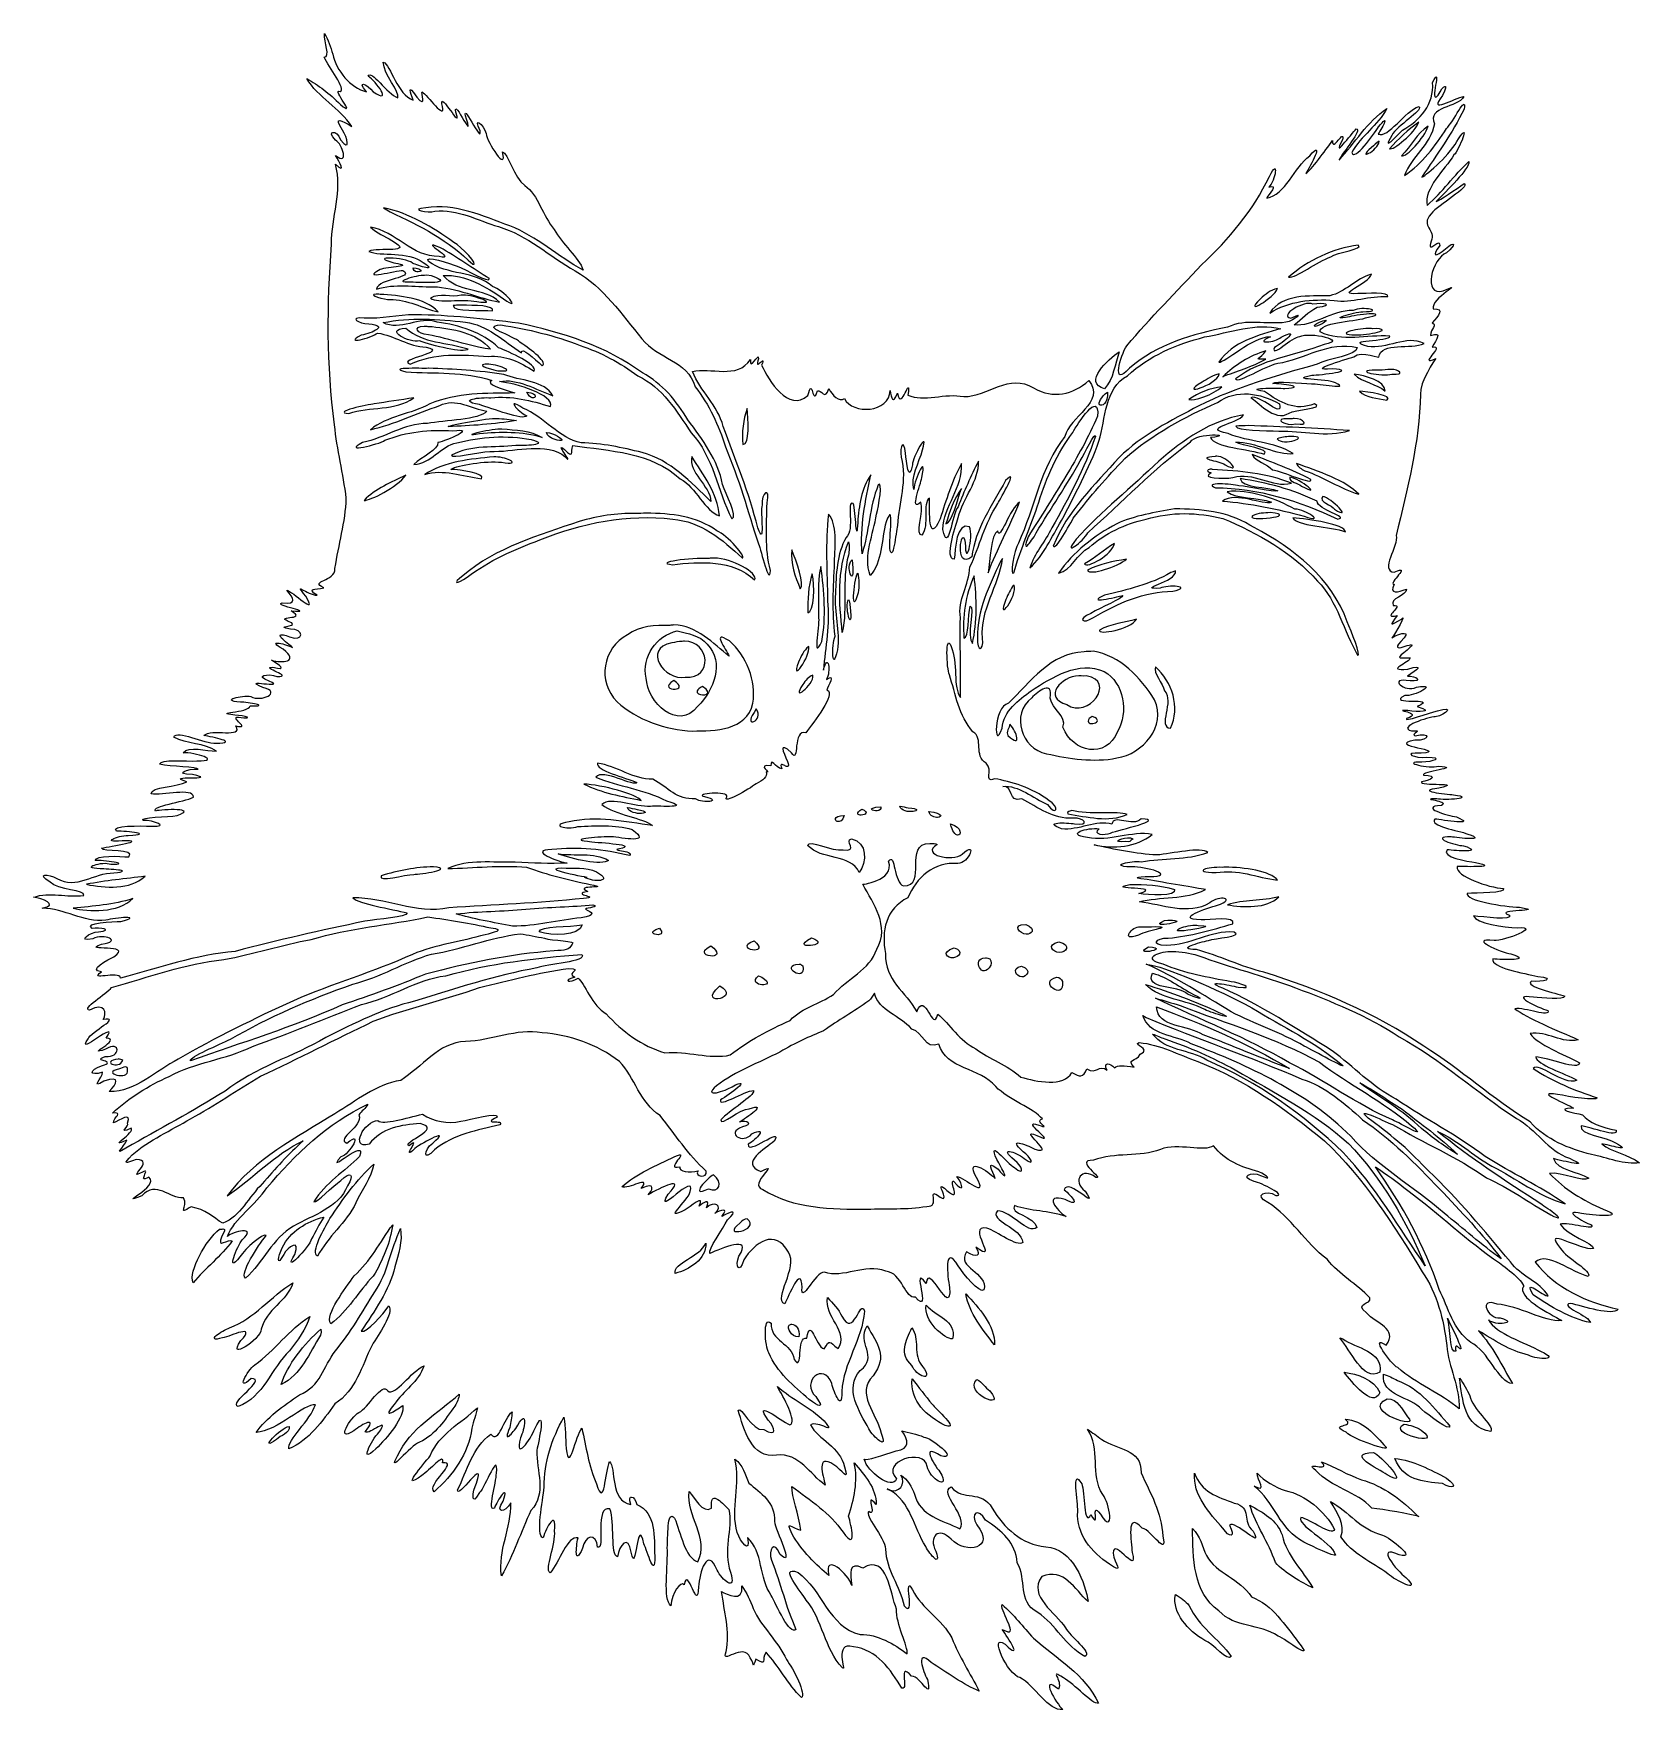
# Model space of a CAD drawing. Header units: centimetres. Extents: x -37.6 to 37.5, y -39.2 to 39.3.
import ezdxf

# ---------------------------------------------------------------- set-up
doc = ezdxf.new("R2010")
doc.units = ezdxf.units.CM
doc.header["$MEASUREMENT"] = 0
doc.layers.add('Layer 1', color=7, linetype='Continuous')

msp = doc.modelspace()

# ---------------------------------------------------------------- linework, layer by layer
at = {"layer": 'Layer 1'}
for points, knots in [([(-24.00144, 39.31857), (-24.03737, 38.91373), (-23.70196, 38.22352), (-24.01219, 38.21311), (-24.01219, 38.21311), (-23.81964, 37.76107), (-22.95629, 36.68406), (-23.2697, 36.61486), (-23.2697, 36.61486), (-23.69622, 36.76508), (-22.41044, 35.31888), (-23.25399, 35.99888), (-23.25399, 35.99888), (-23.77075, 36.54274), (-24.28353, 36.88645), (-24.83322, 37.21679), (-24.83322, 37.21679), (-24.30673, 36.32021), (-23.28509, 35.84842), (-22.72399, 34.97031), (-22.72399, 34.97031), (-23.18718, 35.25243), (-23.61604, 35.48764), (-23.15228, 34.79502), (-23.15228, 34.79502), (-22.93514, 34.47636), (-22.75675, 33.70941), (-23.24985, 34.35019), (-23.24985, 34.35019), (-23.41328, 34.84646), (-23.94988, 34.78035), (-23.47805, 34.33613), (-23.47805, 34.33613), (-23.16283, 34.13313), (-22.82915, 33.1129), (-23.47805, 33.60935), (-23.47805, 33.60935), (-23.30594, 33.32019), (-22.94481, 32.70969), (-23.48797, 33.20503), (-23.48797, 33.20503), (-23.13613, 31.96344), (-23.69554, 30.71415), (-23.66574, 29.45952), (-23.66574, 29.45952), (-23.88431, 26.64606), (-23.91017, 23.81111), (-23.52683, 21.01022), (-23.52683, 21.01022), (-23.42289, 19.85025), (-23.11635, 18.72006), (-22.97865, 17.56981), (-22.97865, 17.56981), (-23.01976, 16.46131), (-23.34288, 15.38475), (-23.50947, 14.29311), (-23.50947, 14.29311), (-23.48202, 13.65317), (-24.75517, 13.73364), (-24.03037, 13.37699), (-24.03037, 13.37699), (-24.44704, 13.29997), (-24.8601, 13.36615), (-24.33712, 13.03138), (-24.33712, 13.03138), (-24.83431, 13.04676), (-25.49672, 13.73554), (-24.87373, 12.98673), (-24.87373, 12.98673), (-24.26169, 11.97189), (-25.52755, 13.25898), (-25.76918, 13.27116), (-25.76918, 13.27116), (-25.43447, 12.8976), (-25.25583, 12.60053), (-25.97919, 12.67667), (-25.97919, 12.67667), (-26.46572, 12.55125), (-24.26658, 12.22043), (-25.55586, 12.29881), (-25.55586, 12.29881), (-24.7168, 11.81277), (-26.57918, 12.14903), (-25.53023, 11.73988), (-25.53023, 11.73988), (-25.26911, 11.52706), (-26.41709, 11.60937), (-25.5939, 11.44967), (-25.5939, 11.44967), (-24.94863, 11.47297), (-24.94696, 10.82109), (-25.63524, 11.09414), (-25.63524, 11.09414), (-26.60212, 11.42658), (-25.70825, 10.75648), (-25.50212, 10.59391), (-25.50212, 10.59391), (-25.94222, 10.79058), (-26.72777, 10.96605), (-25.93703, 10.51371), (-25.93703, 10.51371), (-25.16742, 9.90184), (-25.97976, 9.84737), (-26.47777, 9.99777), (-26.47777, 9.99777), (-26.11953, 9.76889), (-25.70307, 9.49427), (-26.41493, 9.66539), (-26.41493, 9.66539), (-27.05453, 9.66515), (-25.34918, 9.21548), (-26.22889, 9.23544), (-26.22889, 9.23544), (-26.64067, 9.38956), (-27.32274, 9.27636), (-26.58277, 9.01302), (-26.58277, 9.01302), (-25.67573, 8.63116), (-28.05658, 9.18071), (-26.8796, 8.72198), (-26.8796, 8.72198), (-25.95684, 8.48755), (-26.97792, 8.01353), (-27.4468, 8.29947), (-27.4468, 8.29947), (-27.8381, 8.37495), (-28.96381, 8.11869), (-27.93793, 8.02827), (-27.93793, 8.02827), (-27.5854, 8.04982), (-26.46749, 7.81443), (-27.47904, 7.86291), (-27.47904, 7.86291), (-27.53949, 7.50024), (-29.32491, 7.5822), (-28.20251, 7.42056), (-28.20251, 7.42056), (-27.71803, 7.4171), (-27.20793, 7.2182), (-28.02144, 7.32548), (-28.02144, 7.32548), (-28.50961, 7.36517), (-27.36589, 6.7363), (-28.14216, 6.92116), (-28.14216, 6.92116), (-27.77279, 6.31434), (-29.31532, 6.83024), (-29.64119, 6.46641), (-29.64119, 6.46641), (-29.2348, 6.3972), (-27.9697, 6.14513), (-29.06986, 6.11088), (-29.06986, 6.11088), (-29.6376, 6.08646), (-30.90105, 6.75321), (-31.05424, 6.39944), (-31.05424, 6.39944), (-30.43472, 6.06949), (-29.61896, 6.11894), (-29.05829, 5.74212), (-29.05829, 5.74212), (-29.52989, 5.72652), (-30.35054, 6.00706), (-30.61685, 5.65944), (-30.61685, 5.65944), (-30.09667, 5.70124), (-28.72773, 5.27402), (-29.9802, 5.2791), (-29.9802, 5.2791), (-30.46991, 5.25958), (-31.67812, 5.38536), (-31.71653, 5.12283), (-31.71653, 5.12283), (-31.21384, 5.01475), (-29.90874, 5.00351), (-29.9124, 4.88884), (-29.9124, 4.88884), (-30.41172, 4.94718), (-31.08472, 4.66008), (-30.18277, 4.64245), (-30.18277, 4.64245), (-28.79883, 4.34618), (-31.63073, 4.65529), (-30.44322, 4.30841), (-30.44322, 4.30841), (-30.8851, 4.03813), (-32.12862, 4.10004), (-32.10844, 3.74204), (-32.10844, 3.74204), (-31.57668, 3.62956), (-30.14721, 4.05348), (-30.13399, 3.5899), (-30.13399, 3.5899), (-30.60331, 3.34034), (-32.10553, 3.17723), (-31.91414, 2.93836), (-31.91414, 2.93836), (-31.57496, 3.02871), (-29.87235, 3.07891), (-30.89301, 2.73331), (-30.89301, 2.73331), (-31.31184, 2.63928), (-32.69102, 2.67199), (-32.4863, 2.49684), (-32.4863, 2.49684), (-32.03663, 2.51832), (-31.13976, 2.1769), (-32.11754, 2.2306), (-32.11754, 2.2306), (-32.56344, 2.24094), (-34.068, 2.27652), (-33.73894, 1.98917), (-33.73894, 1.98917), (-33.22515, 2.00775), (-31.93728, 1.85372), (-33.18083, 1.799), (-33.18083, 1.799), (-33.71261, 1.78944), (-34.49885, 1.42928), (-33.47187, 1.54682), (-33.47187, 1.54682), (-32.15115, 1.55822), (-34.04339, 1.308), (-34.4285, 1.19211), (-34.4285, 1.19211), (-34.43629, 1.02034), (-32.79314, 1.18516), (-33.14858, 0.78614), (-33.14858, 0.78614), (-33.58113, 0.82274), (-34.71162, 0.87999), (-34.7336, 0.61995), (-34.7336, 0.61995), (-34.4099, 0.65253), (-32.94815, 0.44667), (-33.99277, 0.4488), (-33.99277, 0.4488), (-34.36652, 0.60534), (-35.52652, 0.26369), (-34.49217, 0.23465), (-34.49217, 0.23465), (-34.15647, 0.22682), (-32.77742, 0.15051), (-33.86544, 0.04531), (-33.86544, 0.04531), (-34.76783, 0.04953), (-35.62655, -0.75896), (-36.52202, -0.21679), (-36.52202, -0.21679), (-36.94289, -0.00041), (-37.50878, 0.03666), (-36.84117, -0.38877), (-36.84117, -0.38877), (-36.47475, -0.77816), (-35.17344, -0.74303), (-35.26525, -1.01633), (-35.26525, -1.01633), (-36.04432, -1.11116), (-36.85946, -0.83343), (-37.61508, -1.09901), (-37.61508, -1.09901), (-37.23081, -1.13468), (-36.39495, -1.44193), (-37.20498, -1.60916), (-37.20498, -1.60916), (-36.18056, -1.60753), (-35.27601, -2.29882), (-34.23172, -2.1714), (-34.23172, -2.1714), (-33.78039, -2.04547), (-32.41658, -1.94232), (-33.53471, -2.23424), (-33.53471, -2.23424), (-33.87799, -2.23764), (-35.29561, -2.2873), (-34.87168, -2.5567), (-34.87168, -2.5567), (-34.52165, -2.49374), (-33.82729, -2.62251), (-34.57072, -2.7138), (-34.57072, -2.7138), (-34.9795, -2.70685), (-35.62562, -3.2221), (-34.84109, -3.03709), (-34.84109, -3.03709), (-34.33093, -2.77232), (-33.40928, -3.14192), (-34.44091, -3.29919), (-34.44091, -3.29919), (-35.46977, -3.65499), (-32.8597, -3.2287), (-33.85717, -3.88541), (-33.85717, -3.88541), (-34.08796, -3.99201), (-35.1402, -4.52387), (-34.43843, -4.59482), (-34.43843, -4.59482), (-35.0951, -5.04125), (-33.60719, -4.51725), (-33.5405, -4.87925), (-33.5405, -4.87925), (-31.76673, -4.41038), (-30.01519, -3.78789), (-28.17855, -3.62992), (-28.17855, -3.62992), (-26.17348, -3.10022), (-24.14702, -2.64447), (-22.11794, -2.22184), (-22.11794, -2.22184), (-21.52153, -2.11104), (-20.14044, -2.03346), (-20.12364, -1.82662), (-20.12364, -1.82662), (-20.89522, -1.65408), (-22.38886, -1.39564), (-22.67356, -1.12795), (-22.67356, -1.12795), (-21.15629, -1.09078), (-19.71261, -1.92392), (-18.18391, -1.5918), (-18.18391, -1.5918), (-16.08228, -1.45889), (-13.97631, -1.37142), (-11.88187, -1.15358), (-11.88187, -1.15358), (-10.94819, -1.07611), (-12.54743, -0.98983), (-11.68343, -0.82368), (-11.68343, -0.82368), (-12.41436, -0.49601), (-10.45965, -0.72272), (-11.5685, -0.4946), (-11.5685, -0.4946), (-12.58094, -0.29313), (-13.58766, -0.02757), (-14.53927, 0.30576), (-14.53927, 0.30576), (-15.77028, 0.4203), (-17.00297, 0.27143), (-18.23434, 0.24623), (-18.23434, 0.24623), (-17.25007, 0.6929), (-16.12185, 0.51461), (-15.07257, 0.54058), (-15.07257, 0.54058), (-14.2651, 0.50329), (-13.45562, 0.46029), (-12.6475, 0.50503), (-12.6475, 0.50503), (-13.02542, 0.54484), (-14.52258, 1.11333), (-13.36188, 1.13093), (-13.36188, 1.13093), (-12.14212, 1.26966), (-10.90725, 1.14141), (-9.73378, 0.85064), (-9.73378, 0.85064), (-9.4238, 1.11981), (-10.91553, 1.07792), (-10.05789, 1.19543), (-10.05789, 1.19543), (-9.4486, 1.40754), (-11.32508, 1.44221), (-11.68508, 1.53195), (-11.68508, 1.53195), (-12.67582, 1.60137), (-10.95926, 1.75532), (-10.58623, 1.73452), (-10.58623, 1.73452), (-10.08192, 1.70126), (-8.61389, 1.36297), (-9.60066, 2.07682), (-9.60066, 2.07682), (-10.42229, 2.30708), (-11.30075, 2.25694), (-12.14314, 2.20663), (-12.14314, 2.20663), (-12.64168, 2.0487), (-13.51783, 2.26392), (-12.55572, 2.42739), (-12.55572, 2.42739), (-11.26165, 2.7354), (-9.93876, 2.42275), (-8.64815, 2.25954), (-8.64815, 2.25954), (-9.11099, 2.6285), (-10.37071, 2.72763), (-11.02279, 3.25007), (-11.02279, 3.25007), (-10.58657, 3.62475), (-9.43753, 3.10322), (-8.74407, 3.15499), (-8.74407, 3.15499), (-8.2653, 3.18803), (-6.78491, 3.04276), (-7.99249, 3.41544), (-7.99249, 3.41544), (-9.0372, 3.95967), (-10.24948, 4.07556), (-11.30722, 4.52752), (-11.30722, 4.52752), (-10.96454, 4.93768), (-9.47088, 4.03164), (-9.37907, 4.27782), (-9.37907, 4.27782), (-9.90881, 4.49738), (-11.33492, 4.83865), (-11.22454, 5.17575), (-11.22454, 5.17575), (-10.32107, 5.05218), (-9.53921, 4.4049), (-8.64155, 4.42582), (-8.64155, 4.42582), (-7.91862, 4.04542), (-7.5111, 3.441), (-6.64395, 3.51549), (-6.64395, 3.51549), (-6.2946, 3.25301), (-5.3165, 3.40914), (-6.20904, 3.61554), (-6.20904, 3.61554), (-6.79064, 3.7286), (-5.01887, 3.91165), (-5.17468, 3.599), (-5.17468, 3.599), (-5.43367, 3.21022), (-4.11958, 3.9607), (-3.80629, 4.20837), (-3.80629, 4.20837), (-3.46251, 4.37237), (-3.27132, 4.53787), (-3.33417, 4.7673), (-3.33417, 4.7673), (-3.02084, 4.69446), (-3.8339, 5.12532), (-3.11506, 5.05834), (-3.11506, 5.05834), (-3.10063, 5.48807), (-2.917, 4.95006), (-2.59747, 4.91695), (-2.59747, 4.91695), (-2.80369, 5.47134), (-2.12352, 4.63363), (-2.32627, 5.25843), (-2.32627, 5.25843), (-2.55661, 5.71233), (-2.74729, 6.22629), (-2.15098, 5.66275), (-2.15098, 5.66275), (-1.75156, 5.06643), (-2.1188, 6.82094), (-1.46802, 6.59045), (-1.46802, 6.59045), (-1.1173, 7.12911), (-0.02747, 8.39188), (-0.48989, 8.61286), (-0.48989, 8.61286), (-0.45673, 8.77306), (-0.0404, 9.41683), (-0.50725, 9.0949), (-0.50725, 9.0949), (-0.28393, 9.45494), (-0.44064, 10.41029), (-0.65194, 9.52733), (-0.65194, 9.52733), (-0.55464, 10.60702), (-0.34179, 11.68025), (-0.45929, 12.76765), (-0.45929, 12.76765), (-0.4674, 14.12052), (-0.57269, 15.47882), (-0.4163, 16.82735), (-0.4163, 16.82735), (0.01167, 16.35016), (-0.1137, 15.41918), (-0.13022, 14.56351), (-0.13022, 14.56351), (-0.17671, 13.41855), (-0.25819, 12.26521), (-0.10211, 11.12475), (-0.10211, 11.12475), (-0.27381, 10.68663), (-0.24684, 9.31677), (0.00538, 10.47735), (0.00538, 10.47735), (0.1292, 11.35053), (-0.15655, 12.23267), (-0.09053, 13.1174), (-0.09053, 13.1174), (-0.05567, 13.99776), (-0.03255, 14.96949), (0.41135, 15.74008), (0.41135, 15.74008), (0.84143, 16.09934), (0.3854, 17.51172), (0.74291, 17.33419), (0.74291, 17.33419), (0.8618, 16.93378), (0.90079, 15.28725), (0.9521, 16.44536), (0.9521, 16.44536), (1.00749, 17.21633), (1.1272, 18.02032), (1.56808, 18.6753), (1.56808, 18.6753), (1.3082, 17.46079), (1.05613, 16.22507), (1.15715, 14.98023), (1.15715, 14.98023), (1.48647, 15.9763), (1.4992, 17.17592), (1.91369, 18.19492), (1.91369, 18.19492), (2.14306, 18.46311), (1.93288, 17.16445), (1.8368, 16.83232), (1.8368, 16.83232), (1.69016, 15.88543), (1.20912, 14.90205), (1.53501, 13.95415), (1.53501, 13.95415), (2.10104, 14.56852), (2.05358, 15.63818), (2.28659, 16.46769), (2.28659, 16.46769), (2.66942, 17.55121), (2.4238, 15.64553), (2.45195, 15.24151), (2.45195, 15.24151), (2.58551, 14.44232), (2.75103, 15.99796), (2.81244, 16.29736), (2.81244, 16.29736), (2.87452, 17.37577), (3.27423, 18.41537), (2.99269, 19.49551), (2.99269, 19.49551), (2.90662, 20.03264), (3.1292, 20.39585), (3.18203, 19.67989), (3.18203, 19.67989), (3.25297, 19.28772), (3.33078, 18.22643), (3.51193, 19.13584), (3.51193, 19.13584), (3.50963, 19.49382), (4.30162, 20.88023), (3.97908, 19.84029), (3.97908, 19.84029), (3.84657, 19.24038), (3.39904, 18.56816), (3.5822, 17.9758), (3.5822, 17.9758), (3.60729, 18.48281), (4.21468, 19.77274), (3.95096, 18.53473), (3.95096, 18.53473), (3.91017, 18.22657), (3.35464, 16.89473), (3.91045, 17.38793), (3.91045, 17.38793), (4.05236, 17.00181), (3.62622, 15.77568), (3.96089, 15.84425), (3.96089, 15.84425), (4.32254, 16.32478), (3.96316, 17.33038), (4.31146, 17.58223), (4.31146, 17.58223), (4.33205, 17.02535), (4.23179, 15.31874), (4.80838, 16.60575), (4.80838, 16.60575), (5.09183, 17.48493), (5.36662, 18.38511), (5.80884, 19.19288), (5.80884, 19.19288), (5.90584, 18.10414), (4.96897, 17.19872), (4.93075, 16.10883), (4.93075, 16.10883), (5.18686, 14.91254), (5.36437, 16.82048), (5.65174, 17.17295), (5.65174, 17.17295), (5.93332, 17.90005), (6.24601, 18.61585), (6.60589, 19.30781), (6.60589, 19.30781), (6.64576, 18.37869), (5.86733, 17.57991), (5.65918, 16.67107), (5.65918, 16.67107), (5.5086, 16.18185), (5.012, 14.73822), (5.47232, 14.71894), (5.47232, 14.71894), (5.51811, 15.18709), (5.56718, 16.48036), (6.18587, 16.23947), (6.18587, 16.23947), (6.3853, 15.76819), (5.99799, 14.21732), (5.98413, 15.50525), (5.98413, 15.50525), (5.83439, 16.43319), (5.4312, 14.18338), (6.2975, 14.8256), (6.2975, 14.8256), (6.44546, 16.13712), (7.25249, 17.26346), (7.8726, 18.40244), (7.8726, 18.40244), (8.52713, 19.06603), (7.65258, 17.59843), (7.50714, 17.32096), (7.50714, 17.32096), (6.90427, 16.40826), (6.65823, 15.32526), (6.20489, 14.36093), (6.20489, 14.36093), (6.15991, 13.50048), (5.61682, 12.83599), (5.76171, 11.97058), (5.76171, 11.97058), (5.71746, 10.73292), (5.803, 9.48797), (5.75758, 8.25566), (5.75758, 8.25566), (5.40771, 8.67859), (5.65168, 9.91833), (5.32184, 10.63526), (5.32184, 10.63526), (5.05913, 11.3692), (5.1005, 9.56872), (5.25073, 9.31812), (5.25073, 9.31812), (5.52516, 8.39543), (5.6849, 7.3937), (6.34627, 6.64583), (6.34627, 6.64583), (6.86366, 6.34892), (6.36809, 5.51633), (6.96556, 5.1716), (6.96556, 5.1716), (7.32421, 4.85154), (6.81016, 4.2342), (7.36988, 4.44813), (7.36988, 4.44813), (8.08555, 4.31838), (9.15322, 4.0254), (9.89417, 3.43031), (9.89417, 3.43031), (10.42108, 3.14976), (10.26877, 2.64861), (9.82968, 3.23766), (9.82968, 3.23766), (9.17568, 3.54495), (8.47158, 4.1553), (7.73864, 4.09259), (7.73864, 4.09259), (8.2705, 4.13344), (7.95264, 3.31899), (8.63409, 3.5072), (8.63409, 3.5072), (9.39944, 3.11122), (10.10386, 2.53529), (11.02526, 2.6101), (11.02526, 2.6101), (11.57994, 2.61532), (11.85649, 2.25039), (11.10298, 2.3389), (11.10298, 2.3389), (10.75682, 2.39967), (9.55638, 2.44482), (10.49361, 2.09829), (10.49361, 2.09829), (11.27906, 2.01628), (12.11456, 2.53107), (12.85254, 2.32484), (12.85254, 2.32484), (12.91032, 2.82472), (13.82281, 2.15653), (14.21928, 2.56875), (14.21928, 2.56875), (15.40006, 2.52786), (13.17664, 2.06587), (12.79053, 1.90729), (12.79053, 1.90729), (12.50972, 1.78185), (11.88398, 1.84262), (12.24648, 2.10573), (12.24648, 2.10573), (11.73046, 2.18575), (10.59963, 1.85529), (11.70574, 1.69315), (11.70574, 1.69315), (12.71142, 1.48406), (13.77664, 2.02062), (14.7377, 1.84529), (14.7377, 1.84529), (13.97097, 1.21702), (12.95099, 1.16995), (12.01249, 1.35333), (12.01249, 1.35333), (12.97997, 1.14062), (13.98473, 0.93138), (14.9535, 0.88204), (14.9535, 0.88204), (15.65957, 0.93462), (17.04075, 1.28159), (17.33806, 0.99531), (17.33806, 0.99531), (16.34853, 0.63059), (15.25203, 0.75144), (14.22259, 0.56619), (14.22259, 0.56619), (13.75017, 0.63257), (12.6664, 0.37661), (13.71161, 0.31814), (13.71161, 0.31814), (14.11474, 0.39602), (15.8585, -0.02611), (14.80467, -0.12917), (14.80467, -0.12917), (14.28778, -0.1011), (13.51058, -0.18669), (14.50288, -0.26477), (14.50288, -0.26477), (15.32303, -0.43422), (16.837, -0.65731), (17.22809, -0.74185), (17.22809, -0.74185), (16.281, -1.23022), (15.08503, -1.05038), (14.13743, -1.31401), (14.13743, -1.31401), (15.21051, -1.43584), (16.40364, -1.96591), (17.4257, -1.36362), (17.4257, -1.36362), (17.87583, -0.97655), (18.70053, -1.16407), (17.78619, -1.46945), (17.78619, -1.46945), (17.34533, -1.59394), (15.68993, -2.12035), (17.02138, -2.15819), (17.02138, -2.15819), (17.41148, -2.1543), (18.67374, -1.98075), (18.51379, -2.34009), (18.51379, -2.34009), (17.51822, -2.63102), (16.52259, -2.91878), (15.48431, -3.00982), (15.48431, -3.00982), (14.89064, -2.99206), (14.63641, -3.3595), (15.39915, -3.3513), (15.39915, -3.3513), (16.48368, -3.36452), (17.4681, -2.63511), (18.56506, -2.73036), (18.56506, -2.73036), (19.0283, -2.94501), (17.66162, -2.99239), (17.36368, -3.12227), (17.36368, -3.12227), (16.95994, -3.20918), (15.78835, -3.51647), (16.80309, -3.54808), (16.80309, -3.54808), (17.8797, -3.82845), (18.87791, -4.34308), (19.96321, -4.60228), (19.96321, -4.60228), (22.58932, -5.43777), (25.16458, -6.51166), (27.44761, -8.07246), (27.44761, -8.07246), (29.1751, -9.1524), (30.68692, -10.53897), (32.4193, -11.61374), (32.4193, -11.61374), (33.19148, -12.46088), (34.21355, -12.85724), (35.29003, -13.13427), (35.29003, -13.13427), (36.00503, -13.28038), (36.88116, -13.63533), (37.53651, -13.52205), (37.53651, -13.52205), (37.02277, -13.12525), (36.22873, -13.02806), (35.77621, -12.64066), (35.77621, -12.64066), (36.0994, -12.66844), (37.29097, -13.08291), (36.42113, -12.58609), (36.42113, -12.58609), (35.99922, -12.30984), (34.69607, -12.20004), (34.81461, -11.79895), (34.81461, -11.79895), (35.27415, -11.85987), (36.575, -12.36822), (36.44676, -12.00152), (36.44676, -12.00152), (35.77952, -11.88047), (35.16029, -11.63729), (34.86918, -11.27309), (34.86918, -11.27309), (34.51115, -11.19914), (33.4614, -10.99512), (34.45246, -10.97047), (34.45246, -10.97047), (34.216, -10.78119), (32.49377, -10.13906), (33.70749, -10.32141), (33.70749, -10.32141), (34.22168, -10.42971), (35.54426, -10.64176), (35.56454, -10.47851), (35.56454, -10.47851), (34.51367, -10.14341), (33.48176, -9.71301), (32.55821, -9.11673), (32.55821, -9.11673), (32.82154, -8.76217), (33.97229, -9.93228), (34.60707, -9.66161), (34.60707, -9.66161), (34.049, -9.33775), (32.72135, -8.92686), (32.68553, -8.56855), (32.68553, -8.56855), (33.26067, -8.5968), (34.73702, -9.22865), (34.73605, -8.84471), (34.73605, -8.84471), (34.00401, -8.44929), (32.7564, -7.99102), (32.42673, -7.48045), (32.42673, -7.48045), (33.17897, -7.33042), (33.96766, -7.97694), (34.66246, -7.76322), (34.66246, -7.76322), (33.72562, -7.343), (32.25069, -6.74408), (31.70326, -6.31132), (31.70326, -6.31132), (32.15483, -6.24434), (33.40798, -6.7441), (33.24859, -6.39814), (33.24859, -6.39814), (32.80882, -6.27395), (31.37332, -5.58657), (32.5739, -5.77554), (32.5739, -5.77554), (32.9814, -5.79441), (34.01442, -5.94825), (34.04234, -5.71932), (34.04234, -5.71932), (33.63874, -5.59537), (32.12917, -5.27273), (32.48047, -5.01735), (32.48047, -5.01735), (32.98555, -5.08839), (33.70896, -4.90365), (32.77565, -4.7999), (32.77565, -4.7999), (32.15431, -4.65695), (30.56868, -4.40404), (30.67717, -3.97969), (30.67717, -3.97969), (31.09276, -4.02353), (32.62251, -4.08514), (31.52301, -3.74239), (31.52301, -3.74239), (31.02814, -3.67288), (29.47268, -2.99958), (30.73587, -3.11566), (30.73587, -3.11566), (31.18618, -3.16369), (33.02126, -2.44706), (31.83058, -2.522), (31.83058, -2.522), (31.20104, -2.53039), (29.89055, -2.3157), (29.766, -1.96803), (29.766, -1.96803), (30.23129, -2.01295), (31.64516, -2.20758), (31.45272, -1.93661), (31.45272, -1.93661), (30.61223, -1.62021), (33.34128, -1.80519), (31.92236, -1.56123), (31.92236, -1.56123), (31.23949, -1.55798), (29.36793, -1.2458), (29.46835, -0.91465), (29.46835, -0.91465), (29.91731, -0.9131), (31.31086, -0.89655), (31.17161, -0.69472), (31.17161, -0.69472), (30.46667, -0.63306), (28.93268, -0.12098), (29.00864, 0.33385), (29.00864, 0.33385), (29.44342, 0.34635), (31.06061, 0.27433), (29.86854, 0.52485), (29.86854, 0.52485), (29.49776, 0.58438), (28.23141, 0.78376), (28.54562, 1.12595), (28.54562, 1.12595), (28.93063, 1.07228), (30.3431, 0.98289), (29.29968, 1.31116), (29.29968, 1.31116), (28.93142, 1.32145), (27.67092, 1.72147), (28.71925, 1.73367), (28.71925, 1.73367), (29.04218, 1.66945), (30.49224, 1.51713), (29.50225, 1.86183), (29.50225, 1.86183), (29.07106, 2.02633), (27.66056, 2.23321), (27.96684, 2.5638), (27.96684, 2.5638), (28.31538, 2.52301), (30.02104, 2.22191), (28.97308, 2.66302), (28.97308, 2.66302), (28.55662, 2.71703), (27.18088, 3.12619), (28.26615, 3.19963), (28.26615, 3.19963), (28.72615, 3.43322), (27.11179, 3.50257), (28.05035, 3.51217), (28.05035, 3.51217), (28.39736, 3.42408), (29.95255, 3.53799), (28.84079, 3.70151), (28.84079, 3.70151), (28.46911, 3.72237), (26.97162, 3.88851), (28.15535, 4.00082), (28.15535, 4.00082), (29.42972, 4.31326), (27.1897, 4.08012), (27.33431, 4.30178), (27.33431, 4.30178), (27.79068, 4.37214), (28.14746, 4.60632), (27.43601, 4.6077), (27.43601, 4.6077), (27.24199, 4.78841), (29.33687, 4.9605), (28.12062, 5.0393), (28.12062, 5.0393), (27.74007, 4.88486), (26.28426, 5.25089), (27.35415, 5.22616), (27.35415, 5.22616), (27.86122, 5.21558), (28.43501, 5.46049), (27.57657, 5.45932), (27.57657, 5.45932), (27.009, 5.37323), (26.39423, 5.70876), (27.32108, 5.64205), (27.32108, 5.64205), (28.73664, 5.77074), (25.56662, 5.99886), (27.02425, 6.24563), (27.02425, 6.24563), (27.77271, 6.23064), (27.77365, 6.65566), (27.04079, 6.45151), (27.04079, 6.45151), (26.76511, 6.55695), (27.52257, 6.73329), (26.87295, 6.68385), (26.87295, 6.68385), (26.17111, 6.87337), (27.66923, 7.33233), (27.98006, 7.35027), (27.98006, 7.35027), (28.53314, 7.43352), (28.88475, 7.89294), (28.09085, 7.62643), (28.09085, 7.62643), (27.69786, 7.53113), (26.44657, 7.07505), (26.63647, 7.27172), (26.63647, 7.27172), (27.52922, 7.53358), (25.83015, 7.69504), (26.70096, 7.63387), (26.70096, 7.63387), (27.15307, 7.5658), (28.0206, 7.55906), (27.13917, 7.82404), (27.13917, 7.82404), (28.23089, 8.30398), (25.60229, 7.85655), (26.55295, 8.34246), (26.55295, 8.34246), (26.9675, 8.26597), (28.21449, 8.94102), (27.10858, 8.73024), (27.10858, 8.73024), (26.53756, 8.43669), (25.72743, 9.2279), (26.79935, 9.02211), (26.79935, 9.02211), (27.44705, 8.98916), (27.0874, 9.27955), (26.67781, 9.25445), (26.67781, 9.25445), (27.13675, 9.54568), (27.51309, 9.81215), (26.70509, 9.5827), (26.70509, 9.5827), (25.54998, 9.46916), (26.82657, 9.88417), (26.8101, 10.11187), (26.8101, 10.11187), (26.14655, 10.09256), (26.17477, 10.06882), (26.67119, 10.46906), (26.67119, 10.46906), (27.49991, 11.1816), (25.67842, 10.0942), (26.36526, 10.87751), (26.36526, 10.87751), (26.94265, 11.41249), (26.37202, 11.28638), (25.94689, 11.04287), (25.94689, 11.04287), (26.10457, 11.19614), (26.67419, 12.27169), (26.40247, 11.91186), (26.40247, 11.91186), (25.8726, 11.63362), (25.80377, 11.54167), (26.19659, 12.08715), (26.19659, 12.08715), (25.37895, 11.8913), (26.60586, 12.62058), (26.01882, 12.5543), (26.01882, 12.5543), (25.82023, 12.90834), (26.64057, 12.99373), (26.6348, 13.32655), (26.6348, 13.32655), (26.24476, 13.17832), (25.78931, 13.04536), (26.05685, 13.54897), (26.05685, 13.54897), (25.71798, 13.55439), (26.95745, 14.52471), (26.06346, 14.11617), (26.06346, 14.11617), (25.35176, 14.15883), (26.28129, 15.34718), (26.15524, 15.83513), (26.15524, 15.83513), (26.67139, 18.00942), (27.24744, 20.19336), (27.29129, 22.44062), (27.29129, 22.44062), (27.24173, 22.9862), (27.95891, 24.06163), (28.00567, 24.11411), (28.00567, 24.11411), (27.09442, 23.70685), (28.498, 24.75422), (27.84361, 24.64493), (27.84361, 24.64493), (28.02329, 25.0027), (28.35603, 25.40052), (27.76258, 25.18236), (27.76258, 25.18236), (27.7323, 25.50814), (28.11511, 25.69312), (27.8312, 25.77602), (27.8312, 25.77602), (28.14549, 26.13626), (28.44612, 26.44932), (27.88825, 26.43417), (27.88825, 26.43417), (27.72314, 26.92456), (29.5043, 27.78194), (28.35706, 27.27836), (28.35706, 27.27836), (27.36457, 26.99682), (27.82519, 28.81149), (28.51085, 29.06016), (28.51085, 29.06016), (28.95648, 29.42678), (28.94368, 29.67526), (28.4538, 29.23958), (28.4538, 29.23958), (28.01299, 28.86211), (27.77242, 28.84109), (28.19252, 29.40743), (28.19252, 29.40743), (28.17759, 29.81551), (27.59618, 28.91534), (27.78242, 29.60091), (27.78242, 29.60091), (28.05246, 30.13987), (27.24745, 30.28835), (27.78738, 30.88579), (27.78738, 30.88579), (28.11889, 31.31398), (29.62807, 32.13748), (29.33437, 32.298), (29.33437, 32.298), (28.9827, 32.06568), (28.17495, 31.48648), (28.02138, 31.45299), (28.02138, 31.45299), (28.51367, 31.971), (29.59471, 32.99276), (29.55845, 33.32574), (29.55845, 33.32574), (28.85329, 32.69538), (28.32043, 31.88682), (27.59971, 31.27853), (27.59971, 31.27853), (27.45333, 32.09635), (28.40859, 32.92582), (28.85813, 33.6358), (28.85813, 33.6358), (29.10001, 33.87677), (29.65512, 35.30278), (29.06484, 34.39152), (29.06484, 34.39152), (28.73747, 33.71133), (27.60647, 32.71413), (27.35497, 32.59979), (27.35497, 32.59979), (28.04849, 33.63921), (28.77593, 34.66446), (29.33604, 35.78306), (29.33604, 35.78306), (29.44768, 36.55355), (28.81998, 35.14851), (28.51004, 34.87686), (28.51004, 34.87686), (27.96117, 34.03241), (27.37697, 33.24346), (26.54717, 32.68165), (26.54717, 32.68165), (26.83859, 33.53358), (27.78355, 34.12706), (27.94202, 35.09267), (27.94202, 35.09267), (27.57824, 35.91641), (29.03392, 35.83439), (29.32447, 36.36598), (29.32447, 36.36598), (28.90446, 36.33796), (27.57695, 35.47989), (28.32236, 36.42055), (28.32236, 36.42055), (28.66341, 37.06097), (28.33241, 36.91832), (28.12062, 36.42965), (28.12062, 36.42965), (27.64621, 35.91636), (28.35154, 38.00766), (27.85604, 37.02496), (27.85604, 37.02496), (27.93353, 36.02265), (27.27626, 35.24028), (26.44796, 34.79833), (26.44796, 34.79833), (26.21063, 34.57457), (25.42424, 33.71189), (25.94691, 34.54119), (25.94691, 34.54119), (26.18637, 35.03494), (27.40626, 35.68892), (27.22104, 35.90214), (27.22104, 35.90214), (26.55749, 35.70332), (25.77579, 34.3969), (25.30612, 34.6123), (25.30612, 34.6123), (25.53461, 34.96146), (25.8725, 35.62675), (25.3301, 34.95212), (25.3301, 34.95212), (25.08011, 34.59545), (24.20891, 33.30315), (24.07416, 33.75901), (24.07416, 33.75901), (24.51373, 34.52616), (25.30189, 35.02737), (25.71044, 35.81366), (25.71044, 35.81366), (24.79966, 35.17184), (24.2124, 34.20098), (23.4805, 33.39024), (23.4805, 33.39024), (23.65053, 33.78405), (24.59342, 34.8264), (24.28748, 34.86033), (24.28748, 34.86033), (24.0554, 34.61814), (23.10705, 33.35628), (23.63512, 34.33778), (23.63512, 34.33778), (23.76748, 34.94258), (23.14537, 33.71657), (23.17706, 34.31215), (23.17706, 34.31215), (22.81965, 33.83691), (22.1714, 32.92143), (21.9269, 32.76847), (21.9269, 32.76847), (22.13958, 33.09922), (22.82788, 34.42263), (22.10467, 33.60191), (22.10467, 33.60191), (21.37579, 33.04455), (20.96802, 31.77147), (20.09384, 31.61836), (20.09384, 31.61836), (20.1543, 31.78653), (20.70794, 32.30313), (20.19058, 32.12768), (20.19058, 32.12768), (20.50034, 32.41493), (20.68636, 33.57903), (20.21787, 32.6337), (20.21787, 32.6337), (19.47156, 31.03984), (18.31349, 29.69218), (17.04535, 28.49214), (17.04535, 28.49214), (15.87189, 27.23633), (14.65521, 26.0159), (13.54376, 24.7086), (13.54376, 24.7086), (13.24754, 24.27728), (12.80214, 22.68912), (13.66944, 23.66432), (13.66944, 23.66432), (14.95258, 24.77594), (16.6299, 25.25979), (18.25996, 25.58007), (18.25996, 25.58007), (19.13909, 25.9916), (20.07674, 25.68213), (20.98517, 25.80827), (20.98517, 25.80827), (21.39241, 25.87112), (21.93787, 26.37306), (21.2233, 25.99844), (21.2233, 25.99844), (20.62305, 26.10655), (21.84978, 26.85601), (22.25848, 26.66155), (22.25848, 26.66155), (22.75918, 26.7279), (23.29032, 26.61655), (22.45278, 26.50941), (22.45278, 26.50941), (22.01692, 26.30847), (21.76899, 25.95766), (21.37212, 25.68837), (21.37212, 25.68837), (22.23633, 25.56682), (23.14006, 26.3934), (24.13288, 26.35644), (24.13288, 26.35644), (24.59156, 26.58351), (25.6616, 26.3221), (24.58764, 26.30022), (24.58764, 26.30022), (24.18043, 26.29852), (22.85335, 25.86909), (23.96256, 26.06127), (23.96256, 26.06127), (24.47243, 26.21735), (25.96969, 26.29016), (24.71827, 26.00835), (24.71827, 26.00835), (24.10157, 25.8296), (22.55912, 25.80904), (22.58755, 25.35764), (22.58755, 25.35764), (23.63299, 24.85151), (24.78197, 25.24185), (25.85681, 25.15755), (25.85681, 25.15755), (25.88913, 24.88792), (23.58571, 25.01762), (24.81915, 24.67799), (24.81915, 24.67799), (25.70206, 24.53269), (26.62068, 25.22605), (27.45671, 24.81855), (27.45671, 24.81855), (26.85266, 24.51297), (25.45965, 24.92236), (25.33756, 24.17942), (25.33756, 24.17942), (25.47797, 24.09701), (24.51241, 24.50525), (24.16347, 24.19596), (24.16347, 24.19596), (23.75107, 24.0635), (21.84246, 23.50096), (23.15227, 23.63041), (23.15227, 23.63041), (24.4385, 23.54923), (22.61221, 23.3441), (22.20308, 23.32697), (22.20308, 23.32697), (20.99726, 23.09598), (22.93503, 23.1859), (23.31102, 22.96813), (23.31102, 22.96813), (24.08423, 22.62822), (22.49356, 22.95694), (22.18488, 22.92679), (22.18488, 22.92679), (21.70446, 22.95061), (20.51513, 23.08219), (20.37662, 22.9425), (20.37662, 22.9425), (20.75161, 22.92975), (22.05852, 22.78088), (20.9463, 22.71347), (20.9463, 22.71347), (20.56243, 22.72686), (18.90307, 22.74306), (19.99545, 22.57539), (19.99545, 22.57539), (20.70569, 22.05305), (21.4399, 21.62114), (22.32875, 21.99579), (22.32875, 21.99579), (22.86131, 21.76893), (21.38346, 21.74371), (21.13978, 21.55179), (21.13978, 21.55179), (20.4375, 21.10952), (19.61632, 22.17594), (19.34888, 22.27278), (19.34888, 22.27278), (19.76851, 22.49419), (20.87933, 21.22057), (20.6875, 21.99414), (20.6875, 21.99414), (19.79045, 22.49551), (18.67437, 22.69813), (17.79527, 22.05532), (17.79527, 22.05532), (16.24948, 21.37132), (14.71767, 20.56705), (13.45528, 19.43098), (13.45528, 19.43098), (12.61735, 18.5733), (11.83916, 17.65206), (11.09305, 16.71652), (11.09305, 16.71652), (10.85053, 16.32831), (10.20772, 15.10472), (10.10665, 15.33903), (10.10665, 15.33903), (10.75119, 16.96749), (12.04292, 18.20519), (13.19318, 19.48224), (13.19318, 19.48224), (14.25131, 20.53703), (15.61339, 21.20874), (16.9205, 21.89904), (16.9205, 21.89904), (18.68038, 22.77277), (20.56737, 23.32283), (22.45443, 23.84125), (22.45443, 23.84125), (22.95996, 24.13098), (24.30592, 24.2284), (24.33049, 24.62177), (24.33049, 24.62177), (23.03279, 24.95577), (21.85772, 24.07021), (20.60731, 23.89169), (20.60731, 23.89169), (20.02608, 23.77022), (18.76584, 22.94794), (18.63451, 23.15499), (18.63451, 23.15499), (19.82157, 24.0995), (21.40621, 24.21733), (22.77689, 24.77391), (22.77689, 24.77391), (23.97406, 24.96425), (22.08892, 25.37776), (21.64001, 25.1435), (21.64001, 25.1435), (21.31819, 25.15374), (20.24609, 24.081), (20.45931, 24.63252), (20.45931, 24.63252), (20.88339, 24.85604), (21.7233, 25.58175), (20.77102, 25.1129), (20.77102, 25.1129), (20.51518, 24.86002), (19.43625, 24.76738), (20.26831, 25.13357), (20.26831, 25.13357), (19.39407, 25.12983), (18.14492, 23.91527), (17.84737, 23.93633), (17.84737, 23.93633), (18.49783, 24.89609), (19.70681, 25.21632), (20.7553, 25.50151), (20.7553, 25.50151), (19.58898, 25.80477), (18.3524, 25.32783), (17.18673, 25.12034), (17.18673, 25.12034), (15.8728, 24.79375), (14.58858, 24.23037), (13.58096, 23.30877), (13.58096, 23.30877), (12.50457, 22.71805), (12.55726, 21.2941), (12.24233, 20.24622), (12.24233, 20.24622), (11.78528, 18.95577), (11.11378, 17.7437), (10.49029, 16.52469), (10.49029, 16.52469), (10.02257, 15.77368), (9.67523, 14.90868), (9.00697, 14.31046), (9.00697, 14.31046), (9.20672, 14.97736), (9.72834, 15.55135), (10.04463, 16.18817), (10.04463, 16.18817), (10.80451, 17.569), (11.57332, 18.96613), (12.07531, 20.46367), (12.07531, 20.46367), (12.09984, 20.76103), (11.55605, 19.63932), (11.36755, 19.33175), (11.36755, 19.33175), (10.73409, 18.17275), (9.97808, 17.09111), (9.30793, 15.95335), (9.30793, 15.95335), (9.05087, 15.47873), (8.58282, 14.91704), (8.93503, 15.77476), (8.93503, 15.77476), (9.52317, 16.71347), (10.10644, 17.65317), (10.68707, 18.59919), (10.68707, 18.59919), (11.23699, 19.50561), (11.76004, 20.4389), (12.17783, 21.41204), (12.17783, 21.41204), (12.28152, 22.66528), (11.24236, 21.05528), (11.0178, 20.64806), (11.0178, 20.64806), (10.28828, 19.66599), (9.78106, 18.55807), (9.42617, 17.3879), (9.42617, 17.3879), (9.06973, 16.27426), (8.57754, 15.20731), (8.2587, 14.07565), (8.2587, 14.07565), (8.04805, 13.88648), (8.28503, 15.13562), (8.47037, 15.47381), (8.47037, 15.47381), (9.24133, 17.1143), (9.48807, 19.0132), (10.64739, 20.45707), (10.64739, 20.45707), (10.84767, 21.37522), (12.58687, 22.08462), (11.76608, 23.08141), (11.76608, 23.08141), (11.01407, 22.42814), (10.11748, 22.20361), (9.18309, 22.73497), (9.18309, 22.73497), (8.02962, 23.45367), (7.05719, 22.33109), (5.91466, 22.32735), (5.91466, 22.32735), (5.06467, 22.52122), (4.0251, 22.05317), (3.30521, 22.40011), (3.30521, 22.40011), (3.43556, 23.49633), (3.00449, 21.54926), (2.80912, 22.49354), (2.80912, 22.49354), (2.61422, 21.94078), (2.52702, 22.25975), (2.46682, 22.61508), (2.46682, 22.61508), (2.45313, 21.5652), (0.70855, 21.48034), (0.33031, 22.23557), (0.33031, 22.23557), (0.07903, 22.08394), (-0.22917, 22.36108), (-0.40143, 22.7143), (-0.40143, 22.7143), (-0.54589, 22.10582), (-0.77674, 22.69211), (-0.92729, 22.59276), (-0.92729, 22.59276), (-1.19232, 21.81609), (-1.12861, 23.33695), (-1.38452, 22.37613), (-1.38452, 22.37613), (-2.27637, 21.57807), (-3.22462, 23.07318), (-3.54501, 23.80488), (-3.54501, 23.80488), (-3.27986, 24.38627), (-3.92287, 23.43084), (-3.69301, 24.10419), (-3.69301, 24.10419), (-3.65349, 24.48045), (-4.12633, 23.4224), (-4.06756, 24.07277), (-4.06756, 24.07277), (-4.66725, 23.10116), (-5.98101, 23.74165), (-6.77044, 23.49813), (-6.77044, 23.49813), (-6.42721, 22.5939), (-5.58735, 21.91737), (-5.34334, 20.93829), (-5.34334, 20.93829), (-4.78576, 19.36344), (-4.11547, 17.8223), (-3.72607, 16.19398), (-3.72607, 16.19398), (-3.36455, 15.19247), (-3.61798, 16.93341), (-3.52515, 17.25727), (-3.52515, 17.25727), (-3.5866, 17.81528), (-3.09213, 18.17058), (-3.29033, 17.36062), (-3.29033, 17.36062), (-3.30703, 16.29904), (-3.40502, 15.23046), (-3.13323, 14.19802), (-3.13323, 14.19802), (-3.18093, 13.38304), (-3.55331, 15.14476), (-3.69464, 15.43495), (-3.69464, 15.43495), (-4.17967, 16.95876), (-4.60888, 18.50026), (-5.23666, 19.97503), (-5.23666, 19.97503), (-5.54695, 20.99183), (-6.00094, 21.94779), (-6.65383, 22.79284), (-6.65383, 22.79284), (-7.01531, 24.03222), (-8.4054, 24.0827), (-9.14339, 25.03518), (-9.14339, 25.03518), (-10.09565, 26.17471), (-10.94633, 27.45178), (-12.26713, 28.2077), (-12.26713, 28.2077), (-13.46419, 28.9027), (-14.50499, 29.87768), (-15.85554, 30.28551), (-15.85554, 30.28551), (-16.83624, 30.56899), (-17.78081, 31.12877), (-18.83293, 31.00237), (-18.83293, 31.00237), (-19.1269, 30.92249), (-20.11312, 31.07912), (-19.25874, 31.17104), (-19.25874, 31.17104), (-17.88189, 31.38869), (-16.58519, 30.77201), (-15.32472, 30.31693), (-15.32472, 30.31693), (-14.06613, 29.8283), (-13.07757, 28.87468), (-11.89837, 28.25318), (-11.89837, 28.25318), (-12.08596, 28.83012), (-12.89533, 29.48632), (-13.24692, 30.14826), (-13.24692, 30.14826), (-13.79513, 30.77435), (-13.97778, 31.75315), (-14.63185, 32.21284), (-14.63185, 32.21284), (-15.12139, 32.54577), (-15.4076, 33.72792), (-15.66786, 33.7838), (-15.66786, 33.7838), (-15.42617, 32.7428), (-16.40982, 34.24786), (-16.4335, 34.64122), (-16.4335, 34.64122), (-16.54133, 35.07673), (-17.06293, 35.46679), (-16.7171, 34.7702), (-16.7171, 34.7702), (-16.60325, 34.05514), (-17.65012, 36.38038), (-17.3612, 35.30929), (-17.3612, 35.30929), (-16.93359, 34.0547), (-18.15233, 36.7297), (-17.79859, 35.43579), (-17.79859, 35.43579), (-17.69964, 34.9858), (-18.71277, 36.78148), (-18.48403, 35.90212), (-18.48403, 35.90212), (-18.30605, 35.20352), (-19.19927, 36.46222), (-19.42578, 36.5859), (-19.42578, 36.5859), (-19.49894, 36.59766), (-19.18733, 35.75847), (-19.68623, 36.34695), (-19.68623, 36.34695), (-20.14653, 37.06957), (-19.98572, 36.52726), (-19.84415, 36.20804), (-19.84415, 36.20804), (-20.59916, 36.43923), (-20.896, 37.84106), (-21.2481, 37.98323), (-21.2481, 37.98323), (-21.24499, 37.40075), (-20.44587, 36.59153), (-20.56845, 36.31139), (-20.56845, 36.31139), (-21.06073, 36.47614), (-21.82983, 37.68722), (-21.95669, 37.32259), (-21.95669, 37.32259), (-21.57842, 37.08322), (-20.77669, 35.97817), (-21.72683, 36.59002), (-21.72683, 36.59002), (-21.98901, 36.96064), (-22.53733, 37.16373), (-22.03854, 36.59498), (-22.03854, 36.59498), (-22.80806, 36.78394), (-23.43894, 37.57497), (-23.61281, 38.3619), (-23.61281, 38.3619), (-23.71926, 38.68911), (-23.82808, 39.01945), (-24.00142, 39.31853), (-24.00142, 39.31853), (-24.00142, 39.31853), (-24.00144, 39.31857), (-24.00144, 39.31857)], [0, 0, 0, 0, 0.00235294, 0.00235294, 0.00235294, 0.00235294, 0.00470588, 0.00470588, 0.00470588, 0.00470588, 0.00705882, 0.00705882, 0.00705882, 0.00705882, 0.00941176, 0.00941176, 0.00941176, 0.00941176, 0.01176471, 0.01176471, 0.01176471, 0.01176471, 0.01411765, 0.01411765, 0.01411765, 0.01411765, 0.01647059, 0.01647059, 0.01647059, 0.01647059, 0.01882353, 0.01882353, 0.01882353, 0.01882353, 0.02117647, 0.02117647, 0.02117647, 0.02117647, 0.02352941, 0.02352941, 0.02352941, 0.02352941, 0.02588235, 0.02588235, 0.02588235, 0.02588235, 0.02823529, 0.02823529, 0.02823529, 0.02823529, 0.03058824, 0.03058824, 0.03058824, 0.03058824, 0.03294118, 0.03294118, 0.03294118, 0.03294118, 0.03529412, 0.03529412, 0.03529412, 0.03529412, 0.03764706, 0.03764706, 0.03764706, 0.03764706, 0.04, 0.04, 0.04, 0.04, 0.04235294, 0.04235294, 0.04235294, 0.04235294, 0.04470588, 0.04470588, 0.04470588, 0.04470588, 0.04705882, 0.04705882, 0.04705882, 0.04705882, 0.04941176, 0.04941176, 0.04941176, 0.04941176, 0.05176471, 0.05176471, 0.05176471, 0.05176471, 0.05411765, 0.05411765, 0.05411765, 0.05411765, 0.05647059, 0.05647059, 0.05647059, 0.05647059, 0.05882353, 0.05882353, 0.05882353, 0.05882353, 0.06117647, 0.06117647, 0.06117647, 0.06117647, 0.06352941, 0.06352941, 0.06352941, 0.06352941, 0.06588235, 0.06588235, 0.06588235, 0.06588235, 0.06823529, 0.06823529, 0.06823529, 0.06823529, 0.07058824, 0.07058824, 0.07058824, 0.07058824, 0.07294118, 0.07294118, 0.07294118, 0.07294118, 0.07529412, 0.07529412, 0.07529412, 0.07529412, 0.07764706, 0.07764706, 0.07764706, 0.07764706, 0.08, 0.08, 0.08, 0.08, 0.08235294, 0.08235294, 0.08235294, 0.08235294, 0.08470588, 0.08470588, 0.08470588, 0.08470588, 0.08705882, 0.08705882, 0.08705882, 0.08705882, 0.08941176, 0.08941176, 0.08941176, 0.08941176, 0.09176471, 0.09176471, 0.09176471, 0.09176471, 0.09411765, 0.09411765, 0.09411765, 0.09411765, 0.09647059, 0.09647059, 0.09647059, 0.09647059, 0.09882353, 0.09882353, 0.09882353, 0.09882353, 0.10117647, 0.10117647, 0.10117647, 0.10117647, 0.10352941, 0.10352941, 0.10352941, 0.10352941, 0.10588235, 0.10588235, 0.10588235, 0.10588235, 0.10823529, 0.10823529, 0.10823529, 0.10823529, 0.11058824, 0.11058824, 0.11058824, 0.11058824, 0.11294118, 0.11294118, 0.11294118, 0.11294118, 0.11529412, 0.11529412, 0.11529412, 0.11529412, 0.11764706, 0.11764706, 0.11764706, 0.11764706, 0.12, 0.12, 0.12, 0.12, 0.12235294, 0.12235294, 0.12235294, 0.12235294, 0.12470588, 0.12470588, 0.12470588, 0.12470588, 0.12705882, 0.12705882, 0.12705882, 0.12705882, 0.12941176, 0.12941176, 0.12941176, 0.12941176, 0.13176471, 0.13176471, 0.13176471, 0.13176471, 0.13411765, 0.13411765, 0.13411765, 0.13411765, 0.13647059, 0.13647059, 0.13647059, 0.13647059, 0.13882353, 0.13882353, 0.13882353, 0.13882353, 0.14117647, 0.14117647, 0.14117647, 0.14117647, 0.14352941, 0.14352941, 0.14352941, 0.14352941, 0.14588235, 0.14588235, 0.14588235, 0.14588235, 0.14823529, 0.14823529, 0.14823529, 0.14823529, 0.15058824, 0.15058824, 0.15058824, 0.15058824, 0.15294118, 0.15294118, 0.15294118, 0.15294118, 0.15529412, 0.15529412, 0.15529412, 0.15529412, 0.15764706, 0.15764706, 0.15764706, 0.15764706, 0.16, 0.16, 0.16, 0.16, 0.16235294, 0.16235294, 0.16235294, 0.16235294, 0.16470588, 0.16470588, 0.16470588, 0.16470588, 0.16705882, 0.16705882, 0.16705882, 0.16705882, 0.16941176, 0.16941176, 0.16941176, 0.16941176, 0.17176471, 0.17176471, 0.17176471, 0.17176471, 0.17411765, 0.17411765, 0.17411765, 0.17411765, 0.17647059, 0.17647059, 0.17647059, 0.17647059, 0.17882353, 0.17882353, 0.17882353, 0.17882353, 0.18117647, 0.18117647, 0.18117647, 0.18117647, 0.18352941, 0.18352941, 0.18352941, 0.18352941, 0.18588235, 0.18588235, 0.18588235, 0.18588235, 0.18823529, 0.18823529, 0.18823529, 0.18823529, 0.19058824, 0.19058824, 0.19058824, 0.19058824, 0.19294118, 0.19294118, 0.19294118, 0.19294118, 0.19529412, 0.19529412, 0.19529412, 0.19529412, 0.19764706, 0.19764706, 0.19764706, 0.19764706, 0.2, 0.2, 0.2, 0.2, 0.20235294, 0.20235294, 0.20235294, 0.20235294, 0.20470588, 0.20470588, 0.20470588, 0.20470588, 0.20705882, 0.20705882, 0.20705882, 0.20705882, 0.20941176, 0.20941176, 0.20941176, 0.20941176, 0.21176471, 0.21176471, 0.21176471, 0.21176471, 0.21411765, 0.21411765, 0.21411765, 0.21411765, 0.21647059, 0.21647059, 0.21647059, 0.21647059, 0.21882353, 0.21882353, 0.21882353, 0.21882353, 0.22117647, 0.22117647, 0.22117647, 0.22117647, 0.22352941, 0.22352941, 0.22352941, 0.22352941, 0.22588235, 0.22588235, 0.22588235, 0.22588235, 0.22823529, 0.22823529, 0.22823529, 0.22823529, 0.23058824, 0.23058824, 0.23058824, 0.23058824, 0.23294118, 0.23294118, 0.23294118, 0.23294118, 0.23529412, 0.23529412, 0.23529412, 0.23529412, 0.23764706, 0.23764706, 0.23764706, 0.23764706, 0.24, 0.24, 0.24, 0.24, 0.24235294, 0.24235294, 0.24235294, 0.24235294, 0.24470588, 0.24470588, 0.24470588, 0.24470588, 0.24705882, 0.24705882, 0.24705882, 0.24705882, 0.24941176, 0.24941176, 0.24941176, 0.24941176, 0.25176471, 0.25176471, 0.25176471, 0.25176471, 0.25411765, 0.25411765, 0.25411765, 0.25411765, 0.25647059, 0.25647059, 0.25647059, 0.25647059, 0.25882353, 0.25882353, 0.25882353, 0.25882353, 0.26117647, 0.26117647, 0.26117647, 0.26117647, 0.26352941, 0.26352941, 0.26352941, 0.26352941, 0.26588235, 0.26588235, 0.26588235, 0.26588235, 0.26823529, 0.26823529, 0.26823529, 0.26823529, 0.27058824, 0.27058824, 0.27058824, 0.27058824, 0.27294118, 0.27294118, 0.27294118, 0.27294118, 0.27529412, 0.27529412, 0.27529412, 0.27529412, 0.27764706, 0.27764706, 0.27764706, 0.27764706, 0.28, 0.28, 0.28, 0.28, 0.28235294, 0.28235294, 0.28235294, 0.28235294, 0.28470588, 0.28470588, 0.28470588, 0.28470588, 0.28705882, 0.28705882, 0.28705882, 0.28705882, 0.28941176, 0.28941176, 0.28941176, 0.28941176, 0.29176471, 0.29176471, 0.29176471, 0.29176471, 0.29411765, 0.29411765, 0.29411765, 0.29411765, 0.29647059, 0.29647059, 0.29647059, 0.29647059, 0.29882353, 0.29882353, 0.29882353, 0.29882353, 0.30117647, 0.30117647, 0.30117647, 0.30117647, 0.30352941, 0.30352941, 0.30352941, 0.30352941, 0.30588235, 0.30588235, 0.30588235, 0.30588235, 0.30823529, 0.30823529, 0.30823529, 0.30823529, 0.31058824, 0.31058824, 0.31058824, 0.31058824, 0.31294118, 0.31294118, 0.31294118, 0.31294118, 0.31529412, 0.31529412, 0.31529412, 0.31529412, 0.31764706, 0.31764706, 0.31764706, 0.31764706, 0.32, 0.32, 0.32, 0.32, 0.32235294, 0.32235294, 0.32235294, 0.32235294, 0.32470588, 0.32470588, 0.32470588, 0.32470588, 0.32705882, 0.32705882, 0.32705882, 0.32705882, 0.32941176, 0.32941176, 0.32941176, 0.32941176, 0.33176471, 0.33176471, 0.33176471, 0.33176471, 0.33411765, 0.33411765, 0.33411765, 0.33411765, 0.33647059, 0.33647059, 0.33647059, 0.33647059, 0.33882353, 0.33882353, 0.33882353, 0.33882353, 0.34117647, 0.34117647, 0.34117647, 0.34117647, 0.34352941, 0.34352941, 0.34352941, 0.34352941, 0.34588235, 0.34588235, 0.34588235, 0.34588235, 0.34823529, 0.34823529, 0.34823529, 0.34823529, 0.35058824, 0.35058824, 0.35058824, 0.35058824, 0.35294118, 0.35294118, 0.35294118, 0.35294118, 0.35529412, 0.35529412, 0.35529412, 0.35529412, 0.35764706, 0.35764706, 0.35764706, 0.35764706, 0.36, 0.36, 0.36, 0.36, 0.36235294, 0.36235294, 0.36235294, 0.36235294, 0.36470588, 0.36470588, 0.36470588, 0.36470588, 0.36705882, 0.36705882, 0.36705882, 0.36705882, 0.36941176, 0.36941176, 0.36941176, 0.36941176, 0.37176471, 0.37176471, 0.37176471, 0.37176471, 0.37411765, 0.37411765, 0.37411765, 0.37411765, 0.37647059, 0.37647059, 0.37647059, 0.37647059, 0.37882353, 0.37882353, 0.37882353, 0.37882353, 0.38117647, 0.38117647, 0.38117647, 0.38117647, 0.38352941, 0.38352941, 0.38352941, 0.38352941, 0.38588235, 0.38588235, 0.38588235, 0.38588235, 0.38823529, 0.38823529, 0.38823529, 0.38823529, 0.39058824, 0.39058824, 0.39058824, 0.39058824, 0.39294118, 0.39294118, 0.39294118, 0.39294118, 0.39529412, 0.39529412, 0.39529412, 0.39529412, 0.39764706, 0.39764706, 0.39764706, 0.39764706, 0.4, 0.4, 0.4, 0.4, 0.40235294, 0.40235294, 0.40235294, 0.40235294, 0.40470588, 0.40470588, 0.40470588, 0.40470588, 0.40705882, 0.40705882, 0.40705882, 0.40705882, 0.40941176, 0.40941176, 0.40941176, 0.40941176, 0.41176471, 0.41176471, 0.41176471, 0.41176471, 0.41411765, 0.41411765, 0.41411765, 0.41411765, 0.41647059, 0.41647059, 0.41647059, 0.41647059, 0.41882353, 0.41882353, 0.41882353, 0.41882353, 0.42117647, 0.42117647, 0.42117647, 0.42117647, 0.42352941, 0.42352941, 0.42352941, 0.42352941, 0.42588235, 0.42588235, 0.42588235, 0.42588235, 0.42823529, 0.42823529, 0.42823529, 0.42823529, 0.43058824, 0.43058824, 0.43058824, 0.43058824, 0.43294118, 0.43294118, 0.43294118, 0.43294118, 0.43529412, 0.43529412, 0.43529412, 0.43529412, 0.43764706, 0.43764706, 0.43764706, 0.43764706, 0.44, 0.44, 0.44, 0.44, 0.44235294, 0.44235294, 0.44235294, 0.44235294, 0.44470588, 0.44470588, 0.44470588, 0.44470588, 0.44705882, 0.44705882, 0.44705882, 0.44705882, 0.44941176, 0.44941176, 0.44941176, 0.44941176, 0.45176471, 0.45176471, 0.45176471, 0.45176471, 0.45411765, 0.45411765, 0.45411765, 0.45411765, 0.45647059, 0.45647059, 0.45647059, 0.45647059, 0.45882353, 0.45882353, 0.45882353, 0.45882353, 0.46117647, 0.46117647, 0.46117647, 0.46117647, 0.46352941, 0.46352941, 0.46352941, 0.46352941, 0.46588235, 0.46588235, 0.46588235, 0.46588235, 0.46823529, 0.46823529, 0.46823529, 0.46823529, 0.47058824, 0.47058824, 0.47058824, 0.47058824, 0.47294118, 0.47294118, 0.47294118, 0.47294118, 0.47529412, 0.47529412, 0.47529412, 0.47529412, 0.47764706, 0.47764706, 0.47764706, 0.47764706, 0.48, 0.48, 0.48, 0.48, 0.48235294, 0.48235294, 0.48235294, 0.48235294, 0.48470588, 0.48470588, 0.48470588, 0.48470588, 0.48705882, 0.48705882, 0.48705882, 0.48705882, 0.48941176, 0.48941176, 0.48941176, 0.48941176, 0.49176471, 0.49176471, 0.49176471, 0.49176471, 0.49411765, 0.49411765, 0.49411765, 0.49411765, 0.49647059, 0.49647059, 0.49647059, 0.49647059, 0.49882353, 0.49882353, 0.49882353, 0.49882353, 0.50117647, 0.50117647, 0.50117647, 0.50117647, 0.50352941, 0.50352941, 0.50352941, 0.50352941, 0.50588235, 0.50588235, 0.50588235, 0.50588235, 0.50823529, 0.50823529, 0.50823529, 0.50823529, 0.51058824, 0.51058824, 0.51058824, 0.51058824, 0.51294118, 0.51294118, 0.51294118, 0.51294118, 0.51529412, 0.51529412, 0.51529412, 0.51529412, 0.51764706, 0.51764706, 0.51764706, 0.51764706, 0.52, 0.52, 0.52, 0.52, 0.52235294, 0.52235294, 0.52235294, 0.52235294, 0.52470588, 0.52470588, 0.52470588, 0.52470588, 0.52705882, 0.52705882, 0.52705882, 0.52705882, 0.52941176, 0.52941176, 0.52941176, 0.52941176, 0.53176471, 0.53176471, 0.53176471, 0.53176471, 0.53411765, 0.53411765, 0.53411765, 0.53411765, 0.53647059, 0.53647059, 0.53647059, 0.53647059, 0.53882353, 0.53882353, 0.53882353, 0.53882353, 0.54117647, 0.54117647, 0.54117647, 0.54117647, 0.54352941, 0.54352941, 0.54352941, 0.54352941, 0.54588235, 0.54588235, 0.54588235, 0.54588235, 0.54823529, 0.54823529, 0.54823529, 0.54823529, 0.55058824, 0.55058824, 0.55058824, 0.55058824, 0.55294118, 0.55294118, 0.55294118, 0.55294118, 0.55529412, 0.55529412, 0.55529412, 0.55529412, 0.55764706, 0.55764706, 0.55764706, 0.55764706, 0.56, 0.56, 0.56, 0.56, 0.56235294, 0.56235294, 0.56235294, 0.56235294, 0.56470588, 0.56470588, 0.56470588, 0.56470588, 0.56705882, 0.56705882, 0.56705882, 0.56705882, 0.56941176, 0.56941176, 0.56941176, 0.56941176, 0.57176471, 0.57176471, 0.57176471, 0.57176471, 0.57411765, 0.57411765, 0.57411765, 0.57411765, 0.57647059, 0.57647059, 0.57647059, 0.57647059, 0.57882353, 0.57882353, 0.57882353, 0.57882353, 0.58117647, 0.58117647, 0.58117647, 0.58117647, 0.58352941, 0.58352941, 0.58352941, 0.58352941, 0.58588235, 0.58588235, 0.58588235, 0.58588235, 0.58823529, 0.58823529, 0.58823529, 0.58823529, 0.59058824, 0.59058824, 0.59058824, 0.59058824, 0.59294118, 0.59294118, 0.59294118, 0.59294118, 0.59529412, 0.59529412, 0.59529412, 0.59529412, 0.59764706, 0.59764706, 0.59764706, 0.59764706, 0.6, 0.6, 0.6, 0.6, 0.60235294, 0.60235294, 0.60235294, 0.60235294, 0.60470588, 0.60470588, 0.60470588, 0.60470588, 0.60705882, 0.60705882, 0.60705882, 0.60705882, 0.60941176, 0.60941176, 0.60941176, 0.60941176, 0.61176471, 0.61176471, 0.61176471, 0.61176471, 0.61411765, 0.61411765, 0.61411765, 0.61411765, 0.61647059, 0.61647059, 0.61647059, 0.61647059, 0.61882353, 0.61882353, 0.61882353, 0.61882353, 0.62117647, 0.62117647, 0.62117647, 0.62117647, 0.62352941, 0.62352941, 0.62352941, 0.62352941, 0.62588235, 0.62588235, 0.62588235, 0.62588235, 0.62823529, 0.62823529, 0.62823529, 0.62823529, 0.63058824, 0.63058824, 0.63058824, 0.63058824, 0.63294118, 0.63294118, 0.63294118, 0.63294118, 0.63529412, 0.63529412, 0.63529412, 0.63529412, 0.63764706, 0.63764706, 0.63764706, 0.63764706, 0.64, 0.64, 0.64, 0.64, 0.64235294, 0.64235294, 0.64235294, 0.64235294, 0.64470588, 0.64470588, 0.64470588, 0.64470588, 0.64705882, 0.64705882, 0.64705882, 0.64705882, 0.64941176, 0.64941176, 0.64941176, 0.64941176, 0.65176471, 0.65176471, 0.65176471, 0.65176471, 0.65411765, 0.65411765, 0.65411765, 0.65411765, 0.65647059, 0.65647059, 0.65647059, 0.65647059, 0.65882353, 0.65882353, 0.65882353, 0.65882353, 0.66117647, 0.66117647, 0.66117647, 0.66117647, 0.66352941, 0.66352941, 0.66352941, 0.66352941, 0.66588235, 0.66588235, 0.66588235, 0.66588235, 0.66823529, 0.66823529, 0.66823529, 0.66823529, 0.67058824, 0.67058824, 0.67058824, 0.67058824, 0.67294118, 0.67294118, 0.67294118, 0.67294118, 0.67529412, 0.67529412, 0.67529412, 0.67529412, 0.67764706, 0.67764706, 0.67764706, 0.67764706, 0.68, 0.68, 0.68, 0.68, 0.68235294, 0.68235294, 0.68235294, 0.68235294, 0.68470588, 0.68470588, 0.68470588, 0.68470588, 0.68705882, 0.68705882, 0.68705882, 0.68705882, 0.68941176, 0.68941176, 0.68941176, 0.68941176, 0.69176471, 0.69176471, 0.69176471, 0.69176471, 0.69411765, 0.69411765, 0.69411765, 0.69411765, 0.69647059, 0.69647059, 0.69647059, 0.69647059, 0.69882353, 0.69882353, 0.69882353, 0.69882353, 0.70117647, 0.70117647, 0.70117647, 0.70117647, 0.70352941, 0.70352941, 0.70352941, 0.70352941, 0.70588235, 0.70588235, 0.70588235, 0.70588235, 0.70823529, 0.70823529, 0.70823529, 0.70823529, 0.71058824, 0.71058824, 0.71058824, 0.71058824, 0.71294118, 0.71294118, 0.71294118, 0.71294118, 0.71529412, 0.71529412, 0.71529412, 0.71529412, 0.71764706, 0.71764706, 0.71764706, 0.71764706, 0.72, 0.72, 0.72, 0.72, 0.72235294, 0.72235294, 0.72235294, 0.72235294, 0.72470588, 0.72470588, 0.72470588, 0.72470588, 0.72705882, 0.72705882, 0.72705882, 0.72705882, 0.72941176, 0.72941176, 0.72941176, 0.72941176, 0.73176471, 0.73176471, 0.73176471, 0.73176471, 0.73411765, 0.73411765, 0.73411765, 0.73411765, 0.73647059, 0.73647059, 0.73647059, 0.73647059, 0.73882353, 0.73882353, 0.73882353, 0.73882353, 0.74117647, 0.74117647, 0.74117647, 0.74117647, 0.74352941, 0.74352941, 0.74352941, 0.74352941, 0.74588235, 0.74588235, 0.74588235, 0.74588235, 0.74823529, 0.74823529, 0.74823529, 0.74823529, 0.75058824, 0.75058824, 0.75058824, 0.75058824, 0.75294118, 0.75294118, 0.75294118, 0.75294118, 0.75529412, 0.75529412, 0.75529412, 0.75529412, 0.75764706, 0.75764706, 0.75764706, 0.75764706, 0.76, 0.76, 0.76, 0.76, 0.76235294, 0.76235294, 0.76235294, 0.76235294, 0.76470588, 0.76470588, 0.76470588, 0.76470588, 0.76705882, 0.76705882, 0.76705882, 0.76705882, 0.76941176, 0.76941176, 0.76941176, 0.76941176, 0.77176471, 0.77176471, 0.77176471, 0.77176471, 0.77411765, 0.77411765, 0.77411765, 0.77411765, 0.77647059, 0.77647059, 0.77647059, 0.77647059, 0.77882353, 0.77882353, 0.77882353, 0.77882353, 0.78117647, 0.78117647, 0.78117647, 0.78117647, 0.78352941, 0.78352941, 0.78352941, 0.78352941, 0.78588235, 0.78588235, 0.78588235, 0.78588235, 0.78823529, 0.78823529, 0.78823529, 0.78823529, 0.79058824, 0.79058824, 0.79058824, 0.79058824, 0.79294118, 0.79294118, 0.79294118, 0.79294118, 0.79529412, 0.79529412, 0.79529412, 0.79529412, 0.79764706, 0.79764706, 0.79764706, 0.79764706, 0.8, 0.8, 0.8, 0.8, 0.80235294, 0.80235294, 0.80235294, 0.80235294, 0.80470588, 0.80470588, 0.80470588, 0.80470588, 0.80705882, 0.80705882, 0.80705882, 0.80705882, 0.80941176, 0.80941176, 0.80941176, 0.80941176, 0.81176471, 0.81176471, 0.81176471, 0.81176471, 0.81411765, 0.81411765, 0.81411765, 0.81411765, 0.81647059, 0.81647059, 0.81647059, 0.81647059, 0.81882353, 0.81882353, 0.81882353, 0.81882353, 0.82117647, 0.82117647, 0.82117647, 0.82117647, 0.82352941, 0.82352941, 0.82352941, 0.82352941, 0.82588235, 0.82588235, 0.82588235, 0.82588235, 0.82823529, 0.82823529, 0.82823529, 0.82823529, 0.83058824, 0.83058824, 0.83058824, 0.83058824, 0.83294118, 0.83294118, 0.83294118, 0.83294118, 0.83529412, 0.83529412, 0.83529412, 0.83529412, 0.83764706, 0.83764706, 0.83764706, 0.83764706, 0.84, 0.84, 0.84, 0.84, 0.84235294, 0.84235294, 0.84235294, 0.84235294, 0.84470588, 0.84470588, 0.84470588, 0.84470588, 0.84705882, 0.84705882, 0.84705882, 0.84705882, 0.84941176, 0.84941176, 0.84941176, 0.84941176, 0.85176471, 0.85176471, 0.85176471, 0.85176471, 0.85411765, 0.85411765, 0.85411765, 0.85411765, 0.85647059, 0.85647059, 0.85647059, 0.85647059, 0.85882353, 0.85882353, 0.85882353, 0.85882353, 0.86117647, 0.86117647, 0.86117647, 0.86117647, 0.86352941, 0.86352941, 0.86352941, 0.86352941, 0.86588235, 0.86588235, 0.86588235, 0.86588235, 0.86823529, 0.86823529, 0.86823529, 0.86823529, 0.87058824, 0.87058824, 0.87058824, 0.87058824, 0.87294118, 0.87294118, 0.87294118, 0.87294118, 0.87529412, 0.87529412, 0.87529412, 0.87529412, 0.87764706, 0.87764706, 0.87764706, 0.87764706, 0.88, 0.88, 0.88, 0.88, 0.88235294, 0.88235294, 0.88235294, 0.88235294, 0.88470588, 0.88470588, 0.88470588, 0.88470588, 0.88705882, 0.88705882, 0.88705882, 0.88705882, 0.88941176, 0.88941176, 0.88941176, 0.88941176, 0.89176471, 0.89176471, 0.89176471, 0.89176471, 0.89411765, 0.89411765, 0.89411765, 0.89411765, 0.89647059, 0.89647059, 0.89647059, 0.89647059, 0.89882353, 0.89882353, 0.89882353, 0.89882353, 0.90117647, 0.90117647, 0.90117647, 0.90117647, 0.90352941, 0.90352941, 0.90352941, 0.90352941, 0.90588235, 0.90588235, 0.90588235, 0.90588235, 0.90823529, 0.90823529, 0.90823529, 0.90823529, 0.91058824, 0.91058824, 0.91058824, 0.91058824, 0.91294118, 0.91294118, 0.91294118, 0.91294118, 0.91529412, 0.91529412, 0.91529412, 0.91529412, 0.91764706, 0.91764706, 0.91764706, 0.91764706, 0.92, 0.92, 0.92, 0.92, 0.92235294, 0.92235294, 0.92235294, 0.92235294, 0.92470588, 0.92470588, 0.92470588, 0.92470588, 0.92705882, 0.92705882, 0.92705882, 0.92705882, 0.92941176, 0.92941176, 0.92941176, 0.92941176, 0.93176471, 0.93176471, 0.93176471, 0.93176471, 0.93411765, 0.93411765, 0.93411765, 0.93411765, 0.93647059, 0.93647059, 0.93647059, 0.93647059, 0.93882353, 0.93882353, 0.93882353, 0.93882353, 0.94117647, 0.94117647, 0.94117647, 0.94117647, 0.94352941, 0.94352941, 0.94352941, 0.94352941, 0.94588235, 0.94588235, 0.94588235, 0.94588235, 0.94823529, 0.94823529, 0.94823529, 0.94823529, 0.95058824, 0.95058824, 0.95058824, 0.95058824, 0.95294118, 0.95294118, 0.95294118, 0.95294118, 0.95529412, 0.95529412, 0.95529412, 0.95529412, 0.95764706, 0.95764706, 0.95764706, 0.95764706, 0.96, 0.96, 0.96, 0.96, 0.96235294, 0.96235294, 0.96235294, 0.96235294, 0.96470588, 0.96470588, 0.96470588, 0.96470588, 0.96705882, 0.96705882, 0.96705882, 0.96705882, 0.96941176, 0.96941176, 0.96941176, 0.96941176, 0.97176471, 0.97176471, 0.97176471, 0.97176471, 0.97411765, 0.97411765, 0.97411765, 0.97411765, 0.97647059, 0.97647059, 0.97647059, 0.97647059, 0.97882353, 0.97882353, 0.97882353, 0.97882353, 0.98117647, 0.98117647, 0.98117647, 0.98117647, 0.98352941, 0.98352941, 0.98352941, 0.98352941, 0.98588235, 0.98588235, 0.98588235, 0.98588235, 0.98823529, 0.98823529, 0.98823529, 0.98823529, 0.99058824, 0.99058824, 0.99058824, 0.99058824, 0.99294118, 0.99294118, 0.99294118, 0.99294118, 0.99529412, 0.99529412, 0.99529412, 0.99529412, 1, 1, 1, 1]), ([(27.21032, 35.16957), (27.04316, 34.69161), (25.98982, 33.81826), (25.83697, 33.93099), (25.83697, 33.93099), (26.2643, 34.37513), (26.68886, 34.83319), (27.21032, 35.16957)], [0, 0, 0, 0, 0.33333333, 0.33333333, 0.33333333, 0.33333333, 1, 1, 1, 1]), ([(27.64853, 34.98188), (27.4766, 34.43545), (26.62288, 33.51193), (26.40334, 33.60109), (26.40334, 33.60109), (26.83851, 34.04321), (27.11577, 34.63761), (27.64853, 34.98188)], [0, 0, 0, 0, 0.33333333, 0.33333333, 0.33333333, 0.33333333, 1, 1, 1, 1]), ([(25.35327, 34.27577), (25.31578, 33.83393), (24.22938, 33.31284), (25.00022, 33.99382), (25.00022, 33.99382), (25.11272, 34.09368), (25.2183, 34.20525), (25.35327, 34.27577)], [0, 0, 0, 0, 0.33333333, 0.33333333, 0.33333333, 0.33333333, 1, 1, 1, 1]), ([(-21.24564, 31.16279), (-20.03147, 30.92365), (-18.93384, 30.25358), (-17.94, 29.548), (-17.94, 29.548), (-17.62087, 29.34583), (-16.71778, 28.4382), (-17.06439, 28.52026), (-17.06439, 28.52026), (-18.16015, 29.62019), (-19.54219, 30.32935), (-20.93061, 30.98171), (-20.93061, 30.98171), (-21.0375, 31.03836), (-21.14327, 31.09826), (-21.24563, 31.16278), (-21.24563, 31.16278), (-21.24563, 31.16278), (-21.24564, 31.16279), (-21.24564, 31.16279)], [0, 0, 0, 0, 0.16666667, 0.16666667, 0.16666667, 0.16666667, 0.33333333, 0.33333333, 0.33333333, 0.33333333, 0.5, 0.5, 0.5, 0.5, 0.66666667, 0.66666667, 0.66666667, 0.66666667, 1, 1, 1, 1]), ([(-21.84757, 30.25659), (-20.66334, 30.07102), (-19.91044, 28.85725), (-18.63371, 28.89151), (-18.63371, 28.89151), (-17.66227, 28.65335), (-19.73011, 29.76239), (-18.60312, 29.30823), (-18.60312, 29.30823), (-17.8031, 28.86588), (-17.06009, 28.32587), (-16.27809, 27.85137), (-16.27809, 27.85137), (-16.29914, 27.61039), (-17.36567, 28.28663), (-17.78787, 28.42767), (-17.78787, 28.42767), (-18.0748, 28.53679), (-19.37587, 29.00048), (-19.1389, 28.65587), (-19.1389, 28.65587), (-18.2469, 27.98344), (-16.97646, 28.24329), (-16.13505, 27.47682), (-16.13505, 27.47682), (-15.62602, 27.34613), (-14.67528, 26.22244), (-15.62407, 26.91127), (-15.62407, 26.91127), (-16.4575, 27.47706), (-17.39169, 28.06474), (-18.44188, 27.99606), (-18.44188, 27.99606), (-17.78563, 27.16746), (-16.53282, 27.4596), (-15.81672, 26.75665), (-15.81672, 26.75665), (-16.75636, 26.92278), (-17.8629, 27.43813), (-18.91565, 27.47103), (-18.91565, 27.47103), (-19.79734, 27.44834), (-20.7138, 27.64091), (-21.57058, 27.35445), (-21.57058, 27.35445), (-21.46949, 27.88133), (-19.74797, 27.86931), (-20.32787, 28.23502), (-20.32787, 28.23502), (-20.66956, 28.24049), (-22.35697, 27.75288), (-21.39778, 28.27884), (-21.39778, 28.27884), (-21.06955, 28.39335), (-19.67333, 28.41097), (-20.74872, 28.59386), (-20.74872, 28.59386), (-22.00063, 28.91093), (-20.22914, 28.86619), (-19.87559, 28.57815), (-19.87559, 28.57815), (-19.62944, 28.43958), (-18.62853, 28.15454), (-19.38528, 28.59799), (-19.38528, 28.59799), (-20.09077, 29.16822), (-21.36142, 28.87206), (-21.92776, 29.12633), (-21.92776, 29.12633), (-21.50462, 29.33988), (-19.71874, 28.98109), (-20.84958, 29.63235), (-20.84958, 29.63235), (-21.18538, 29.8346), (-21.55412, 29.99099), (-21.84756, 30.2566), (-21.84756, 30.2566), (-21.84756, 30.2566), (-21.84757, 30.25659), (-21.84757, 30.25659)], [0, 0, 0, 0, 0.04761905, 0.04761905, 0.04761905, 0.04761905, 0.0952381, 0.0952381, 0.0952381, 0.0952381, 0.14285714, 0.14285714, 0.14285714, 0.14285714, 0.19047619, 0.19047619, 0.19047619, 0.19047619, 0.23809524, 0.23809524, 0.23809524, 0.23809524, 0.28571429, 0.28571429, 0.28571429, 0.28571429, 0.33333333, 0.33333333, 0.33333333, 0.33333333, 0.38095238, 0.38095238, 0.38095238, 0.38095238, 0.42857143, 0.42857143, 0.42857143, 0.42857143, 0.47619048, 0.47619048, 0.47619048, 0.47619048, 0.52380952, 0.52380952, 0.52380952, 0.52380952, 0.57142857, 0.57142857, 0.57142857, 0.57142857, 0.61904762, 0.61904762, 0.61904762, 0.61904762, 0.66666667, 0.66666667, 0.66666667, 0.66666667, 0.71428571, 0.71428571, 0.71428571, 0.71428571, 0.76190476, 0.76190476, 0.76190476, 0.76190476, 0.80952381, 0.80952381, 0.80952381, 0.80952381, 0.85714286, 0.85714286, 0.85714286, 0.85714286, 0.9047619, 0.9047619, 0.9047619, 0.9047619, 1, 1, 1, 1]), ([(24.37266, 29.4215), (24.70574, 29.23041), (23.35393, 29.09461), (23.09439, 28.86753), (23.09439, 28.86753), (22.46323, 28.66866), (21.46513, 27.8581), (21.1158, 27.91999), (21.1158, 27.91999), (22.01617, 28.70792), (23.1899, 29.26047), (24.37266, 29.4215)], [0, 0, 0, 0, 0.25, 0.25, 0.25, 0.25, 0.5, 0.5, 0.5, 0.5, 1, 1, 1, 1]), ([(-19.84665, 28.3582), (-19.87827, 28.1121), (-19.49753, 28.16377), (-19.46962, 28.21185), (-19.46962, 28.21185), (-19.44535, 28.25365), (-19.65739, 28.36013), (-19.84665, 28.3582)], [0, 0, 0, 0, 0.33333333, 0.33333333, 0.33333333, 0.33333333, 1, 1, 1, 1]), ([(-19.21661, 28.02665), (-19.21661, 28.02665), (-19.315, 28.01673), (-19.315, 28.01673), (-19.315, 28.01673), (-19.63489, 28.05421), (-20.96498, 27.63263), (-19.95331, 27.686), (-19.95331, 27.686), (-19.45769, 27.66585), (-17.78304, 27.57704), (-19.00742, 27.99606), (-19.00742, 27.99606), (-19.00742, 27.99606), (-19.21661, 28.02665), (-19.21661, 28.02665)], [0, 0, 0, 0, 0.2, 0.2, 0.2, 0.2, 0.4, 0.4, 0.4, 0.4, 0.6, 0.6, 0.6, 0.6, 1, 1, 1, 1]), ([(24.99361, 28.05476), (24.89966, 27.61899), (23.2014, 27.06138), (24.36192, 27.15518), (24.36192, 27.15518), (24.73343, 27.13803), (25.86288, 27.24829), (25.75925, 27.00801), (25.75925, 27.00801), (24.8942, 27.07783), (24.09271, 26.6911), (23.24819, 26.8319), (23.24819, 26.8319), (22.22009, 26.90437), (21.12467, 26.81), (20.2369, 26.23989), (20.2369, 26.23989), (20.8042, 27.16001), (22.10353, 27.02518), (23.0481, 27.05266), (23.0481, 27.05266), (23.76092, 27.19543), (24.26815, 27.85979), (24.99362, 28.05477), (24.99362, 28.05477), (24.99362, 28.05477), (24.99361, 28.05476), (24.99361, 28.05476)], [0, 0, 0, 0, 0.125, 0.125, 0.125, 0.125, 0.25, 0.25, 0.25, 0.25, 0.375, 0.375, 0.375, 0.375, 0.5, 0.5, 0.5, 0.5, 0.625, 0.625, 0.625, 0.625, 0.75, 0.75, 0.75, 0.75, 1, 1, 1, 1]), ([(-21.5805, 27.12045), (-21.53446, 27.12134), (-21.47459, 27.11983), (-21.3986, 27.11466), (-21.3986, 27.11466), (-20.47519, 27.04377), (-19.34599, 26.98529), (-18.67835, 26.29197), (-18.67835, 26.29197), (-19.3887, 26.45908), (-20.14243, 26.88278), (-20.93806, 26.87488), (-20.93806, 26.87488), (-21.17067, 26.84898), (-22.02558, 27.11185), (-21.5805, 27.12045)], [0, 0, 0, 0, 0.2, 0.2, 0.2, 0.2, 0.4, 0.4, 0.4, 0.4, 0.6, 0.6, 0.6, 0.6, 1, 1, 1, 1]), ([(-17.51088, 27.08159), (-17.0043, 27.07683), (-15.74259, 26.615), (-16.87423, 26.77815), (-16.87423, 26.77815), (-17.53587, 26.92926), (-18.6785, 26.67759), (-19.04381, 26.93938), (-19.04381, 26.93938), (-18.60699, 27.18266), (-18.07233, 26.95473), (-17.601, 27.07581), (-17.601, 27.07581), (-17.57487, 27.07988), (-17.54465, 27.08191), (-17.51088, 27.0816), (-17.51088, 27.0816), (-17.51088, 27.0816), (-17.51088, 27.08159), (-17.51088, 27.08159)], [0, 0, 0, 0, 0.16666667, 0.16666667, 0.16666667, 0.16666667, 0.33333333, 0.33333333, 0.33333333, 0.33333333, 0.5, 0.5, 0.5, 0.5, 0.66666667, 0.66666667, 0.66666667, 0.66666667, 1, 1, 1, 1]), ([(20.59574, 27.38172), (20.46942, 26.97545), (18.92898, 26.0393), (19.79538, 26.90051), (19.79538, 26.90051), (20.03351, 27.09914), (20.27179, 27.34216), (20.59574, 27.38172)], [0, 0, 0, 0, 0.33333333, 0.33333333, 0.33333333, 0.33333333, 1, 1, 1, 1]), ([(-19.76314, 26.16133), (-18.14134, 26.14857), (-16.5218, 25.9532), (-14.9163, 25.76694), (-14.9163, 25.76694), (-12.8726, 25.33316), (-10.81791, 24.70062), (-9.12275, 23.43861), (-9.12275, 23.43861), (-8.19348, 22.94352), (-7.52327, 22.12887), (-6.99451, 21.24009), (-6.99451, 21.24009), (-6.31365, 20.31817), (-5.58682, 19.37031), (-5.36815, 18.2164), (-5.36815, 18.2164), (-5.22834, 17.76279), (-4.62564, 16.71881), (-4.94068, 16.60988), (-4.94068, 16.60988), (-5.60898, 17.93579), (-5.79459, 19.51168), (-6.83576, 20.63733), (-6.83576, 20.63733), (-7.52583, 21.65071), (-8.17948, 22.75812), (-9.33359, 23.29639), (-9.33359, 23.29639), (-10.16001, 23.91393), (-11.0638, 24.39972), (-12.04226, 24.72597), (-12.04226, 24.72597), (-13.23017, 25.2006), (-14.48989, 25.47877), (-15.74725, 25.68508), (-15.74725, 25.68508), (-16.75969, 25.61564), (-15.11961, 25.17305), (-14.85842, 24.8781), (-14.85842, 24.8781), (-14.55234, 24.67263), (-13.49822, 23.96112), (-13.81001, 23.77346), (-13.81001, 23.77346), (-14.17406, 24.0932), (-14.79879, 24.70797), (-14.78649, 24.38283), (-14.78649, 24.38283), (-15.60232, 24.92889), (-16.40451, 25.69373), (-17.40338, 25.80993), (-17.40338, 25.80993), (-18.68032, 25.96899), (-19.98706, 26.03889), (-21.25803, 25.79339), (-21.25803, 25.79339), (-20.4619, 25.36454), (-19.57275, 26.11354), (-18.72464, 25.81737), (-18.72464, 25.81737), (-17.6872, 25.68129), (-16.63159, 25.34292), (-15.85226, 24.61682), (-15.85226, 24.61682), (-15.3466, 24.41238), (-14.033, 23.84349), (-14.18538, 23.51467), (-14.18538, 23.51467), (-14.83266, 23.9366), (-15.53464, 24.28417), (-16.33099, 24.21085), (-16.33099, 24.21085), (-17.55368, 24.29897), (-18.85207, 24.38706), (-19.99051, 23.84209), (-19.99051, 23.84209), (-20.68758, 24.09116), (-18.09072, 24.39993), (-19.23975, 24.6408), (-19.23975, 24.6408), (-20.06364, 24.67879), (-20.74409, 25.18307), (-21.51434, 25.30557), (-21.51434, 25.30557), (-21.78193, 25.08384), (-23.17182, 24.71723), (-22.27667, 25.20387), (-22.27667, 25.20387), (-21.77448, 25.29441), (-20.94289, 25.65479), (-21.93271, 25.73386), (-21.93271, 25.73386), (-22.40739, 25.73756), (-22.90726, 26.06437), (-22.14272, 26.00506), (-22.14272, 26.00506), (-21.34426, 25.94054), (-20.55991, 26.16375), (-19.76312, 26.16133), (-19.76312, 26.16133), (-19.76312, 26.16133), (-19.76314, 26.16133), (-19.76314, 26.16133)], [0, 0, 0, 0, 0.03703704, 0.03703704, 0.03703704, 0.03703704, 0.07407407, 0.07407407, 0.07407407, 0.07407407, 0.11111111, 0.11111111, 0.11111111, 0.11111111, 0.14814815, 0.14814815, 0.14814815, 0.14814815, 0.18518519, 0.18518519, 0.18518519, 0.18518519, 0.22222222, 0.22222222, 0.22222222, 0.22222222, 0.25925926, 0.25925926, 0.25925926, 0.25925926, 0.2962963, 0.2962963, 0.2962963, 0.2962963, 0.33333333, 0.33333333, 0.33333333, 0.33333333, 0.37037037, 0.37037037, 0.37037037, 0.37037037, 0.40740741, 0.40740741, 0.40740741, 0.40740741, 0.44444444, 0.44444444, 0.44444444, 0.44444444, 0.48148148, 0.48148148, 0.48148148, 0.48148148, 0.51851852, 0.51851852, 0.51851852, 0.51851852, 0.55555556, 0.55555556, 0.55555556, 0.55555556, 0.59259259, 0.59259259, 0.59259259, 0.59259259, 0.62962963, 0.62962963, 0.62962963, 0.62962963, 0.66666667, 0.66666667, 0.66666667, 0.66666667, 0.7037037, 0.7037037, 0.7037037, 0.7037037, 0.74074074, 0.74074074, 0.74074074, 0.74074074, 0.77777778, 0.77777778, 0.77777778, 0.77777778, 0.81481481, 0.81481481, 0.81481481, 0.81481481, 0.85185185, 0.85185185, 0.85185185, 0.85185185, 0.88888889, 0.88888889, 0.88888889, 0.88888889, 0.92592593, 0.92592593, 0.92592593, 0.92592593, 1, 1, 1, 1]), ([(-17.57868, 26.60368), (-17.02928, 26.6072), (-15.99022, 26.59989), (-16.14083, 26.33662), (-16.14083, 26.33662), (-16.63053, 26.42586), (-17.99049, 26.2458), (-17.9772, 26.59872), (-17.9772, 26.59872), (-17.91133, 26.59982), (-17.84546, 26.60092), (-17.77959, 26.60203), (-17.77959, 26.60203), (-17.726, 26.60227), (-17.65716, 26.60318), (-17.57867, 26.60368), (-17.57867, 26.60368), (-17.57867, 26.60368), (-17.57868, 26.60368), (-17.57868, 26.60368)], [0, 0, 0, 0, 0.16666667, 0.16666667, 0.16666667, 0.16666667, 0.33333333, 0.33333333, 0.33333333, 0.33333333, 0.5, 0.5, 0.5, 0.5, 0.66666667, 0.66666667, 0.66666667, 0.66666667, 1, 1, 1, 1]), ([(22.87942, 25.91411), (22.43481, 25.861), (21.98497, 25.40701), (22.6876, 25.73717), (22.6876, 25.73717), (22.75661, 25.7851), (22.85357, 25.82446), (22.87942, 25.91411)], [0, 0, 0, 0, 0.33333333, 0.33333333, 0.33333333, 0.33333333, 1, 1, 1, 1]), ([(-20.19557, 25.52881), (-21.27074, 25.47412), (-19.99395, 24.80114), (-19.55644, 24.9368), (-19.55644, 24.9368), (-18.95927, 24.72617), (-17.46186, 24.33071), (-17.28102, 24.55977), (-17.28102, 24.55977), (-18.25209, 24.88728), (-19.38775, 24.81045), (-20.19557, 25.52881)], [0, 0, 0, 0, 0.25, 0.25, 0.25, 0.25, 0.5, 0.5, 0.5, 0.5, 1, 1, 1, 1]), ([(-19.34229, 25.63134), (-19.86559, 25.6333), (-19.70416, 25.23977), (-19.13806, 25.22206), (-19.13806, 25.22206), (-18.23024, 25.06631), (-16.79976, 24.56859), (-16.23674, 24.55481), (-16.23674, 24.55481), (-16.88205, 25.33308), (-18.01111, 25.50408), (-18.96608, 25.60653), (-18.96608, 25.60653), (-18.96608, 25.60653), (-19.1579, 25.61728), (-19.1579, 25.61728), (-19.1579, 25.61728), (-19.227, 25.6268), (-19.28815, 25.63113), (-19.34228, 25.63134), (-19.34228, 25.63134), (-19.34228, 25.63134), (-19.34229, 25.63134), (-19.34229, 25.63134)], [0, 0, 0, 0, 0.14285714, 0.14285714, 0.14285714, 0.14285714, 0.28571429, 0.28571429, 0.28571429, 0.28571429, 0.42857143, 0.42857143, 0.42857143, 0.42857143, 0.57142857, 0.57142857, 0.57142857, 0.57142857, 0.71428571, 0.71428571, 0.71428571, 0.71428571, 1, 1, 1, 1]), ([(24.83899, 25.51972), (24.92092, 25.52085), (24.99351, 25.51683), (25.049, 25.50566), (25.049, 25.50566), (25.049, 25.50566), (25.23917, 25.51641), (25.23917, 25.51641), (25.23917, 25.51641), (26.13976, 25.42998), (24.48124, 25.17713), (24.24119, 25.21793), (24.24119, 25.21793), (23.22479, 25.23972), (24.2655, 25.51182), (24.83898, 25.51972), (24.83898, 25.51972), (24.83898, 25.51972), (24.83899, 25.51972), (24.83899, 25.51972)], [0, 0, 0, 0, 0.16666667, 0.16666667, 0.16666667, 0.16666667, 0.33333333, 0.33333333, 0.33333333, 0.33333333, 0.5, 0.5, 0.5, 0.5, 0.66666667, 0.66666667, 0.66666667, 0.66666667, 1, 1, 1, 1]), ([(13.18658, 24.42749), (12.67867, 24.07529), (11.46438, 22.98074), (12.51024, 22.69612), (12.51024, 22.69612), (12.92577, 23.14676), (12.99197, 23.85908), (13.18658, 24.42749)], [0, 0, 0, 0, 0.33333333, 0.33333333, 0.33333333, 0.33333333, 1, 1, 1, 1]), ([(20.04755, 24.46717), (19.82311, 24.1076), (19.37798, 24.05897), (20.04919, 24.07939), (20.04919, 24.07939), (19.42985, 23.72595), (18.64489, 23.52152), (18.04166, 23.26166), (18.04166, 23.26166), (18.59244, 23.78896), (19.30542, 24.25591), (20.04753, 24.46717), (20.04753, 24.46717), (20.04753, 24.46717), (20.04755, 24.46717), (20.04755, 24.46717)], [0, 0, 0, 0, 0.2, 0.2, 0.2, 0.2, 0.4, 0.4, 0.4, 0.4, 0.6, 0.6, 0.6, 0.6, 1, 1, 1, 1]), ([(-19.13145, 23.65937), (-17.95734, 23.6094), (-16.77389, 23.55146), (-15.61497, 23.36254), (-15.61497, 23.36254), (-14.87595, 23.07025), (-13.66964, 23.0811), (-13.31309, 22.36539), (-13.31309, 22.36539), (-14.10334, 22.65118), (-14.97649, 23.20903), (-15.81671, 23.03181), (-15.81671, 23.03181), (-15.02486, 22.95183), (-13.22894, 22.40914), (-13.42058, 21.85938), (-13.42058, 21.85938), (-14.32601, 22.15356), (-15.25119, 22.37845), (-16.20863, 22.27114), (-16.20863, 22.27114), (-16.68046, 22.32492), (-17.85666, 22.16492), (-16.75351, 21.95364), (-16.75351, 21.95364), (-16.15447, 21.7746), (-14.67662, 21.19666), (-14.53845, 21.42778), (-14.53845, 21.42778), (-14.96818, 21.63535), (-15.53862, 22.3442), (-14.71787, 21.79654), (-14.71787, 21.79654), (-13.7201, 21.39226), (-13.02586, 20.36685), (-11.99018, 20.17431), (-11.99018, 20.17431), (-11.02538, 20.14843), (-10.06875, 19.94671), (-9.13268, 19.71212), (-9.13268, 19.71212), (-7.81063, 19.3635), (-6.85495, 18.3199), (-5.91551, 17.41521), (-5.91551, 17.41521), (-5.96329, 18.20513), (-6.9813, 18.74726), (-6.81096, 19.53022), (-6.81096, 19.53022), (-6.28555, 18.66477), (-5.59792, 17.81322), (-5.51616, 16.75458), (-5.51616, 16.75458), (-6.20275, 16.95269), (-6.60594, 18.09934), (-7.35832, 18.47768), (-7.35832, 18.47768), (-8.71687, 19.74039), (-10.6515, 19.79209), (-12.38458, 20.03624), (-12.38458, 20.03624), (-12.48815, 19.72083), (-12.30543, 19.40839), (-12.7674, 19.85186), (-12.7674, 19.85186), (-13.32737, 20.309), (-12.08255, 18.8588), (-12.88812, 19.64185), (-12.88812, 19.64185), (-13.92486, 20.18439), (-15.15024, 19.71452), (-16.26652, 19.76835), (-16.26652, 19.76835), (-16.82434, 19.7416), (-18.0475, 19.42533), (-18.05246, 19.58397), (-18.05246, 19.58397), (-17.14612, 20.09638), (-16.03795, 19.91829), (-15.03869, 20.04699), (-15.03869, 20.04699), (-14.74904, 20.0184), (-13.35616, 20.06426), (-14.32514, 20.31736), (-14.32514, 20.31736), (-15.46706, 20.54378), (-16.68009, 20.44572), (-17.80772, 20.17184), (-17.80772, 20.17184), (-18.56679, 20.01475), (-19.02154, 19.19634), (-19.81442, 19.14741), (-19.81442, 19.14741), (-19.45994, 19.52476), (-18.65174, 19.83454), (-18.68829, 20.18507), (-18.68829, 20.18507), (-18.30372, 20.25025), (-16.80011, 20.90299), (-18.00037, 20.72664), (-18.00037, 20.72664), (-19.08047, 20.80219), (-20.16524, 20.69048), (-21.17537, 20.28429), (-21.17537, 20.28429), (-21.46474, 20.08742), (-23.21221, 19.67276), (-22.22213, 20.17598), (-22.22213, 20.17598), (-21.16364, 20.39978), (-20.28734, 21.07475), (-19.18521, 21.07474), (-19.18521, 21.07474), (-18.37145, 21.21672), (-16.73688, 21.24216), (-16.4013, 21.64525), (-16.4013, 21.64525), (-17.13185, 21.76611), (-17.87028, 22.29229), (-18.60974, 21.91066), (-18.60974, 21.91066), (-19.69588, 21.54782), (-20.73164, 21.03119), (-21.85419, 20.78122), (-21.85419, 20.78122), (-21.06622, 21.42845), (-19.95834, 21.50394), (-19.06862, 21.98673), (-19.06862, 21.98673), (-17.806, 22.51692), (-16.43228, 22.4857), (-15.0916, 22.49936), (-15.0916, 22.49936), (-15.65136, 22.66378), (-16.53661, 22.95307), (-16.16482, 23.08806), (-16.16482, 23.08806), (-17.45668, 23.52124), (-18.84907, 23.39315), (-20.18897, 23.49155), (-20.18897, 23.49155), (-21.23597, 23.72964), (-19.13361, 23.62543), (-19.13146, 23.6594), (-19.13146, 23.6594), (-19.13146, 23.6594), (-19.13145, 23.65937), (-19.13145, 23.65937)], [0, 0, 0, 0, 0.02631579, 0.02631579, 0.02631579, 0.02631579, 0.05263158, 0.05263158, 0.05263158, 0.05263158, 0.07894737, 0.07894737, 0.07894737, 0.07894737, 0.10526316, 0.10526316, 0.10526316, 0.10526316, 0.13157895, 0.13157895, 0.13157895, 0.13157895, 0.15789474, 0.15789474, 0.15789474, 0.15789474, 0.18421053, 0.18421053, 0.18421053, 0.18421053, 0.21052632, 0.21052632, 0.21052632, 0.21052632, 0.23684211, 0.23684211, 0.23684211, 0.23684211, 0.26315789, 0.26315789, 0.26315789, 0.26315789, 0.28947368, 0.28947368, 0.28947368, 0.28947368, 0.31578947, 0.31578947, 0.31578947, 0.31578947, 0.34210526, 0.34210526, 0.34210526, 0.34210526, 0.36842105, 0.36842105, 0.36842105, 0.36842105, 0.39473684, 0.39473684, 0.39473684, 0.39473684, 0.42105263, 0.42105263, 0.42105263, 0.42105263, 0.44736842, 0.44736842, 0.44736842, 0.44736842, 0.47368421, 0.47368421, 0.47368421, 0.47368421, 0.5, 0.5, 0.5, 0.5, 0.52631579, 0.52631579, 0.52631579, 0.52631579, 0.55263158, 0.55263158, 0.55263158, 0.55263158, 0.57894737, 0.57894737, 0.57894737, 0.57894737, 0.60526316, 0.60526316, 0.60526316, 0.60526316, 0.63157895, 0.63157895, 0.63157895, 0.63157895, 0.65789474, 0.65789474, 0.65789474, 0.65789474, 0.68421053, 0.68421053, 0.68421053, 0.68421053, 0.71052632, 0.71052632, 0.71052632, 0.71052632, 0.73684211, 0.73684211, 0.73684211, 0.73684211, 0.76315789, 0.76315789, 0.76315789, 0.76315789, 0.78947368, 0.78947368, 0.78947368, 0.78947368, 0.81578947, 0.81578947, 0.81578947, 0.81578947, 0.84210526, 0.84210526, 0.84210526, 0.84210526, 0.86842105, 0.86842105, 0.86842105, 0.86842105, 0.89473684, 0.89473684, 0.89473684, 0.89473684, 0.92105263, 0.92105263, 0.92105263, 0.92105263, 0.94736842, 0.94736842, 0.94736842, 0.94736842, 1, 1, 1, 1]), ([(-16.40294, 23.85533), (-15.95649, 23.85957), (-14.87194, 23.45608), (-15.88287, 23.53948), (-15.88287, 23.53948), (-15.96269, 23.54807), (-16.97311, 23.79635), (-16.48314, 23.84871), (-16.48314, 23.84871), (-16.45986, 23.85288), (-16.4327, 23.85504), (-16.40294, 23.85532), (-16.40294, 23.85532), (-16.40294, 23.85532), (-16.40294, 23.85533), (-16.40294, 23.85533)], [0, 0, 0, 0, 0.2, 0.2, 0.2, 0.2, 0.4, 0.4, 0.4, 0.4, 0.6, 0.6, 0.6, 0.6, 1, 1, 1, 1]), ([(25.89815, 23.60562), (26.30778, 23.60987), (26.60465, 23.32497), (25.95272, 23.3799), (25.95272, 23.3799), (25.51858, 23.25468), (24.01474, 23.53523), (25.22925, 23.56924), (25.22925, 23.56924), (25.40895, 23.57744), (25.59022, 23.55993), (25.76834, 23.59404), (25.76834, 23.59404), (25.8122, 23.60136), (25.85577, 23.60518), (25.89815, 23.60562)], [0, 0, 0, 0, 0.2, 0.2, 0.2, 0.2, 0.4, 0.4, 0.4, 0.4, 0.6, 0.6, 0.6, 0.6, 1, 1, 1, 1]), ([(28.00572, 24.11412), (28.00659, 24.1145), (28.00733, 24.11456), (28.00821, 24.11495), (28.00821, 24.11495), (28.00932, 24.11751), (28.00795, 24.1167), (28.00572, 24.11412)], [0, 0, 0, 0, 0.33333333, 0.33333333, 0.33333333, 0.33333333, 1, 1, 1, 1]), ([(17.87218, 23.39727), (17.75252, 22.83373), (15.88116, 22.32533), (17.07016, 23.00618), (17.07016, 23.00618), (17.32532, 23.1587), (17.57969, 23.32579), (17.87218, 23.39727)], [0, 0, 0, 0, 0.33333333, 0.33333333, 0.33333333, 0.33333333, 1, 1, 1, 1]), ([(17.99786, 22.78955), (17.62992, 22.44217), (16.63011, 22.0836), (16.4484, 22.19093), (16.4484, 22.19093), (16.89754, 22.52644), (17.44356, 22.7229), (17.99786, 22.78955)], [0, 0, 0, 0, 0.33333333, 0.33333333, 0.33333333, 0.33333333, 1, 1, 1, 1]), ([(24.19076, 23.38321), (24.67802, 23.3034), (25.62512, 23.08204), (25.64266, 22.57954), (25.64266, 22.57954), (25.21652, 22.94779), (24.58608, 22.97653), (24.19076, 23.38321)], [0, 0, 0, 0, 0.33333333, 0.33333333, 0.33333333, 0.33333333, 1, 1, 1, 1]), ([(-19.8202, 22.27444), (-20.68871, 21.64416), (-21.88563, 21.89345), (-22.86787, 21.53361), (-22.86787, 21.53361), (-23.69094, 21.59442), (-21.93461, 21.97331), (-21.68138, 21.98836), (-21.68138, 21.98836), (-21.06233, 22.09244), (-20.43774, 22.161), (-19.8202, 22.27444)], [0, 0, 0, 0, 0.25, 0.25, 0.25, 0.25, 0.5, 0.5, 0.5, 0.5, 1, 1, 1, 1]), ([(-14.52522, 22.53075), (-14.38306, 22.19093), (-14.13307, 22.24647), (-14.13827, 22.35381), (-14.13827, 22.35381), (-14.14148, 22.42008), (-14.24192, 22.50635), (-14.52522, 22.53075)], [0, 0, 0, 0, 0.33333333, 0.33333333, 0.33333333, 0.33333333, 1, 1, 1, 1]), ([(12.63674, 22.54316), (12.33833, 22.31832), (12.20003, 22.03381), (12.27376, 21.94867), (12.27376, 21.94867), (12.36142, 21.84745), (12.69328, 22.00408), (12.63674, 22.54316)], [0, 0, 0, 0, 0.33333333, 0.33333333, 0.33333333, 0.33333333, 1, 1, 1, 1]), ([(24.42971, 22.58036), (24.77378, 22.58628), (26.07552, 22.36039), (25.71376, 22.16116), (25.71376, 22.16116), (25.28764, 22.25142), (24.75201, 22.27398), (24.42971, 22.58036)], [0, 0, 0, 0, 0.33333333, 0.33333333, 0.33333333, 0.33333333, 1, 1, 1, 1]), ([(-15.99862, 21.3054), (-16.67583, 21.29334), (-18.30677, 20.94824), (-18.21451, 20.92754), (-18.21451, 20.92754), (-17.14514, 20.95409), (-16.05426, 21.04734), (-15.01471, 21.21031), (-15.01471, 21.21031), (-15.31854, 21.26025), (-15.62756, 21.29902), (-15.93579, 21.30539), (-15.93579, 21.30539), (-15.95556, 21.30572), (-15.97678, 21.30578), (-15.99863, 21.30539), (-15.99863, 21.30539), (-15.99863, 21.30539), (-15.99862, 21.3054), (-15.99862, 21.3054)], [0, 0, 0, 0, 0.16666667, 0.16666667, 0.16666667, 0.16666667, 0.33333333, 0.33333333, 0.33333333, 0.33333333, 0.5, 0.5, 0.5, 0.5, 0.66666667, 0.66666667, 0.66666667, 0.66666667, 1, 1, 1, 1]), ([(-4.21639, 21.78), (-4.1762, 21.32721), (-4.08813, 20.04455), (-4.42144, 20.08749), (-4.42144, 20.08749), (-4.4758, 20.65706), (-4.41139, 21.24112), (-4.21639, 21.78)], [0, 0, 0, 0, 0.33333333, 0.33333333, 0.33333333, 0.33333333, 1, 1, 1, 1]), ([(19.01154, 21.47242), (18.73955, 21.06317), (16.98223, 20.8519), (18.28228, 20.59599), (18.28228, 20.59599), (19.2675, 20.1917), (20.42755, 20.23423), (21.33491, 19.66912), (21.33491, 19.66912), (20.6055, 19.55247), (19.53046, 20.23449), (18.64691, 20.19415), (18.64691, 20.19415), (18.90221, 20.03223), (20.31953, 19.88285), (19.97396, 19.63439), (19.97396, 19.63439), (19.25074, 19.88266), (17.63227, 19.9532), (17.46703, 20.41491), (17.46703, 20.41491), (18.69069, 20.54002), (16.81632, 20.68744), (16.52114, 20.20738), (16.52114, 20.20738), (14.79563, 18.94433), (13.31954, 17.38255), (11.72887, 15.96082), (11.72887, 15.96082), (11.5256, 15.55784), (10.47148, 14.77315), (11.17655, 15.65324), (11.17655, 15.65324), (12.36175, 16.97912), (13.77087, 18.07951), (15.04691, 19.31359), (15.04691, 19.31359), (16.18633, 20.30769), (17.48902, 21.21729), (19.01153, 21.47242), (19.01153, 21.47242), (19.01153, 21.47242), (19.01154, 21.47242), (19.01154, 21.47242)], [0, 0, 0, 0, 0.08333333, 0.08333333, 0.08333333, 0.08333333, 0.16666667, 0.16666667, 0.16666667, 0.16666667, 0.25, 0.25, 0.25, 0.25, 0.33333333, 0.33333333, 0.33333333, 0.33333333, 0.41666667, 0.41666667, 0.41666667, 0.41666667, 0.5, 0.5, 0.5, 0.5, 0.58333333, 0.58333333, 0.58333333, 0.58333333, 0.66666667, 0.66666667, 0.66666667, 0.66666667, 0.75, 0.75, 0.75, 0.75, 0.83333333, 0.83333333, 0.83333333, 0.83333333, 1, 1, 1, 1]), ([(21.37626, 21.30292), (21.82587, 21.31155), (22.12571, 20.9364), (21.44654, 21.06066), (21.44654, 21.06066), (21.01683, 20.91846), (20.31267, 21.33615), (21.13648, 21.28473), (21.13648, 21.28473), (21.13648, 21.28473), (21.28448, 21.29548), (21.28448, 21.29548), (21.28448, 21.29548), (21.31554, 21.29972), (21.34628, 21.30235), (21.37626, 21.30292)], [0, 0, 0, 0, 0.2, 0.2, 0.2, 0.2, 0.4, 0.4, 0.4, 0.4, 0.6, 0.6, 0.6, 0.6, 1, 1, 1, 1]), ([(-15.78282, 20.8275), (-16.29986, 20.8262), (-17.78849, 20.4238), (-16.74938, 20.58028), (-16.74938, 20.58028), (-15.76583, 20.68218), (-14.7505, 20.69656), (-13.8092, 20.41657), (-13.8092, 20.41657), (-14.374, 20.7569), (-15.05691, 20.76189), (-15.69353, 20.82254), (-15.69353, 20.82254), (-15.71833, 20.8263), (-15.74836, 20.82759), (-15.78283, 20.8275), (-15.78283, 20.8275), (-15.78283, 20.8275), (-15.78282, 20.8275), (-15.78282, 20.8275)], [0, 0, 0, 0, 0.16666667, 0.16666667, 0.16666667, 0.16666667, 0.33333333, 0.33333333, 0.33333333, 0.33333333, 0.5, 0.5, 0.5, 0.5, 0.66666667, 0.66666667, 0.66666667, 0.66666667, 1, 1, 1, 1]), ([(-13.60662, 20.65221), (-13.56773, 20.3551), (-12.91951, 20.22003), (-12.88728, 20.29585), (-12.88728, 20.29585), (-12.86683, 20.34397), (-13.2283, 20.61901), (-13.60662, 20.65221)], [0, 0, 0, 0, 0.33333333, 0.33333333, 0.33333333, 0.33333333, 1, 1, 1, 1]), ([(19.22073, 20.97633), (20.80201, 20.91305), (22.38416, 20.85883), (23.96256, 20.74069), (23.96256, 20.74069), (22.89646, 20.40288), (21.75743, 20.74921), (20.66271, 20.71092), (20.66271, 20.71092), (20.03333, 20.74832), (18.68697, 20.73045), (18.65188, 20.94078), (18.65188, 20.94078), (18.83896, 20.98552), (19.03137, 20.95842), (19.22073, 20.97633)], [0, 0, 0, 0, 0.2, 0.2, 0.2, 0.2, 0.4, 0.4, 0.4, 0.4, 0.6, 0.6, 0.6, 0.6, 1, 1, 1, 1]), ([(21.19105, 20.46287), (22.24782, 20.47692), (20.82627, 19.98995), (20.58333, 20.35538), (20.58333, 20.35538), (20.77925, 20.42088), (20.98511, 20.45305), (21.19105, 20.46287)], [0, 0, 0, 0, 0.33333333, 0.33333333, 0.33333333, 0.33333333, 1, 1, 1, 1]), ([(-15.9796, 19.50954), (-15.46423, 19.50133), (-14.68842, 19.10429), (-15.71667, 19.25488), (-15.71667, 19.25488), (-16.44849, 19.33101), (-17.74716, 19.14101), (-18.08717, 18.92663), (-18.08717, 18.92663), (-17.65239, 18.9045), (-16.45533, 18.72484), (-16.65842, 18.48759), (-16.65842, 18.48759), (-17.53919, 18.60067), (-18.46382, 18.96262), (-19.30673, 18.68768), (-19.30673, 18.68768), (-18.36701, 19.28592), (-17.16542, 19.41688), (-16.07881, 19.50541), (-16.07881, 19.50541), (-16.04738, 19.50859), (-16.01395, 19.51009), (-15.97959, 19.50954), (-15.97959, 19.50954), (-15.97959, 19.50954), (-15.9796, 19.50954), (-15.9796, 19.50954)], [0, 0, 0, 0, 0.125, 0.125, 0.125, 0.125, 0.25, 0.25, 0.25, 0.25, 0.375, 0.375, 0.375, 0.375, 0.5, 0.5, 0.5, 0.5, 0.625, 0.625, 0.625, 0.625, 0.75, 0.75, 0.75, 0.75, 1, 1, 1, 1]), ([(17.75395, 19.54096), (18.2194, 19.54404), (19.00899, 18.66954), (18.14835, 19.13995), (18.14835, 19.13995), (17.83998, 19.34675), (16.69432, 19.43814), (17.68781, 19.53352), (17.68781, 19.53352), (17.7089, 19.53818), (17.73106, 19.54081), (17.75396, 19.54096), (17.75396, 19.54096), (17.75396, 19.54096), (17.75395, 19.54096), (17.75395, 19.54096)], [0, 0, 0, 0, 0.2, 0.2, 0.2, 0.2, 0.4, 0.4, 0.4, 0.4, 0.6, 0.6, 0.6, 0.6, 1, 1, 1, 1]), ([(17.48853, 18.93738), (17.51779, 18.93822), (17.54476, 18.93443), (17.56377, 18.92498), (17.56377, 18.92498), (18.80833, 18.84314), (20.08285, 18.7572), (21.24975, 18.2784), (21.24975, 18.2784), (20.35247, 18.03741), (19.45677, 18.85065), (18.51379, 18.53885), (18.51379, 18.53885), (18.08077, 18.48227), (16.928, 18.48859), (17.50093, 18.75548), (17.50093, 18.75548), (17.19668, 18.84384), (17.36174, 18.93375), (17.48853, 18.93738)], [0, 0, 0, 0, 0.16666667, 0.16666667, 0.16666667, 0.16666667, 0.33333333, 0.33333333, 0.33333333, 0.33333333, 0.5, 0.5, 0.5, 0.5, 0.66666667, 0.66666667, 0.66666667, 0.66666667, 1, 1, 1, 1]), ([(19.41999, 19.62034), (20.3354, 19.24544), (21.29254, 18.92465), (22.15512, 18.45039), (22.15512, 18.45039), (22.28346, 18.15872), (20.83804, 18.84182), (20.36505, 18.89935), (20.36505, 18.89935), (20.10824, 19.20461), (19.57677, 19.26589), (19.41999, 19.62034)], [0, 0, 0, 0, 0.25, 0.25, 0.25, 0.25, 0.5, 0.5, 0.5, 0.5, 1, 1, 1, 1]), ([(21.48871, 19.19949), (22.45843, 18.85086), (23.81939, 18.39221), (24.40408, 17.76247), (24.40408, 17.76247), (23.52621, 18.01934), (22.7502, 18.57515), (21.87318, 18.8638), (21.87318, 18.8638), (21.72358, 18.94244), (21.55883, 19.03481), (21.48871, 19.19949)], [0, 0, 0, 0, 0.25, 0.25, 0.25, 0.25, 0.5, 0.5, 0.5, 0.5, 1, 1, 1, 1]), ([(-20.19805, 18.65378), (-20.60645, 18.07637), (-21.85496, 17.47191), (-22.14935, 17.46729), (-22.14935, 17.46729), (-21.62072, 18.03066), (-20.87246, 18.31065), (-20.19805, 18.65378)], [0, 0, 0, 0, 0.33333333, 0.33333333, 0.33333333, 0.33333333, 1, 1, 1, 1]), ([(18.85197, 18.49007), (20.09197, 18.31018), (21.32007, 17.98564), (22.44865, 17.43339), (22.44865, 17.43339), (22.45176, 17.0348), (23.99353, 16.68205), (23.41603, 16.59995), (23.41603, 16.59995), (21.62373, 17.44064), (19.68125, 18.05508), (17.69028, 18.06756), (17.69028, 18.06756), (17.06542, 18.33373), (18.5038, 18.24727), (18.78996, 18.16016), (18.78996, 18.16016), (19.31807, 18.10597), (20.36343, 17.84841), (20.61228, 17.92038), (20.61228, 17.92038), (20.14223, 18.11043), (18.90162, 18.05606), (18.85197, 18.49006), (18.85197, 18.49006), (18.85197, 18.49006), (18.85197, 18.49007), (18.85197, 18.49007)], [0, 0, 0, 0, 0.125, 0.125, 0.125, 0.125, 0.25, 0.25, 0.25, 0.25, 0.375, 0.375, 0.375, 0.375, 0.5, 0.5, 0.5, 0.5, 0.625, 0.625, 0.625, 0.625, 0.75, 0.75, 0.75, 0.75, 1, 1, 1, 1]), ([(21.17286, 18.56449), (21.6755, 18.48841), (22.78274, 17.57138), (21.72187, 18.14364), (21.72187, 18.14364), (21.55671, 18.29826), (21.15054, 18.30375), (21.17286, 18.56449)], [0, 0, 0, 0, 0.33333333, 0.33333333, 0.33333333, 0.33333333, 1, 1, 1, 1]), ([(5.81297, 18.03697), (5.63077, 17.53795), (5.34036, 16.37983), (5.07792, 16.37754), (5.07792, 16.37754), (5.26337, 16.9532), (5.45496, 17.54157), (5.81297, 18.03697)], [0, 0, 0, 0, 0.33333333, 0.33333333, 0.33333333, 0.33333333, 1, 1, 1, 1]), ([(8.53156, 17.38874), (8.07444, 16.27568), (7.47494, 15.19311), (7.05651, 14.08558), (7.05651, 14.08558), (7.1682, 14.65041), (7.16972, 15.89037), (7.51705, 16.05011), (7.51705, 16.05011), (7.57793, 15.48268), (8.08224, 17.13829), (8.53156, 17.38874)], [0, 0, 0, 0, 0.25, 0.25, 0.25, 0.25, 0.5, 0.5, 0.5, 0.5, 1, 1, 1, 1]), ([(18.45261, 17.90055), (19.5186, 17.91568), (20.51008, 17.54746), (21.41512, 17.06711), (21.41512, 17.06711), (21.92322, 17.06457), (22.91174, 16.35403), (21.84011, 16.73142), (21.84011, 16.73142), (20.59, 17.07373), (19.31413, 17.33608), (18.02101, 17.44331), (18.02101, 17.44331), (18.67938, 17.89621), (19.92436, 17.22139), (20.32289, 17.38874), (20.32289, 17.38874), (19.68817, 17.6313), (18.65669, 17.54449), (18.24095, 17.86995), (18.24095, 17.86995), (18.24095, 17.86995), (18.45262, 17.90054), (18.45262, 17.90054), (18.45262, 17.90054), (18.45262, 17.90054), (18.45261, 17.90055), (18.45261, 17.90055)], [0, 0, 0, 0, 0.125, 0.125, 0.125, 0.125, 0.25, 0.25, 0.25, 0.25, 0.375, 0.375, 0.375, 0.375, 0.5, 0.5, 0.5, 0.5, 0.625, 0.625, 0.625, 0.625, 0.75, 0.75, 0.75, 0.75, 1, 1, 1, 1]), ([(22.71654, 17.66242), (23.10806, 17.60169), (24.18455, 16.4889), (23.26059, 17.06297), (23.26059, 17.06297), (23.16659, 17.25054), (22.48507, 17.41128), (22.71654, 17.66242)], [0, 0, 0, 0, 0.33333333, 0.33333333, 0.33333333, 0.33333333, 1, 1, 1, 1]), ([(-8.94086, 16.8695), (-7.7837, 16.87226), (-6.59505, 16.74699), (-5.63357, 16.04516), (-5.63357, 16.04516), (-5.1676, 15.86128), (-4.20705, 14.77565), (-4.45535, 14.77929), (-4.45535, 14.77929), (-5.36772, 15.63502), (-6.39963, 16.49142), (-7.6998, 16.59582), (-7.6998, 16.59582), (-9.81659, 16.84363), (-11.95787, 16.42735), (-13.91916, 15.6243), (-13.91916, 15.6243), (-15.12541, 15.18412), (-16.29796, 14.65391), (-17.32567, 13.87309), (-17.32567, 13.87309), (-17.78664, 13.54742), (-18.07854, 13.53721), (-17.51336, 13.95495), (-17.51336, 13.95495), (-15.96514, 15.2718), (-13.9681, 15.8455), (-12.08031, 16.48668), (-12.08031, 16.48668), (-11.22144, 16.73475), (-10.33021, 16.88007), (-9.43448, 16.86206), (-9.43448, 16.86206), (-9.27122, 16.86639), (-9.10618, 16.86911), (-8.94087, 16.8695), (-8.94087, 16.8695), (-8.94087, 16.8695), (-8.94086, 16.8695), (-8.94086, 16.8695)], [0, 0, 0, 0, 0.09090909, 0.09090909, 0.09090909, 0.09090909, 0.18181818, 0.18181818, 0.18181818, 0.18181818, 0.27272727, 0.27272727, 0.27272727, 0.27272727, 0.36363636, 0.36363636, 0.36363636, 0.36363636, 0.45454545, 0.45454545, 0.45454545, 0.45454545, 0.54545455, 0.54545455, 0.54545455, 0.54545455, 0.63636364, 0.63636364, 0.63636364, 0.63636364, 0.72727273, 0.72727273, 0.72727273, 0.72727273, 0.81818182, 0.81818182, 0.81818182, 0.81818182, 1, 1, 1, 1]), ([(16.02341, 17.07372), (17.23726, 17.06723), (18.47225, 16.88335), (19.50351, 16.19729), (19.50351, 16.19729), (21.3644, 15.2379), (23.12857, 13.81234), (23.86583, 11.78702), (23.86583, 11.78702), (24.03395, 11.37886), (24.5372, 10.12555), (24.34869, 10.22929), (24.34869, 10.22929), (23.69006, 11.36861), (23.41544, 12.72734), (22.47346, 13.70112), (22.47346, 13.70112), (21.28166, 15.03345), (19.68023, 15.94937), (18.04417, 16.62311), (18.04417, 16.62311), (16.86637, 16.91936), (15.61798, 16.94757), (14.44997, 16.59417), (14.44997, 16.59417), (13.46603, 16.38027), (12.5293, 15.93785), (11.77933, 15.2696), (11.77933, 15.2696), (11.22619, 14.978), (10.95358, 14.1994), (10.35471, 14.06409), (10.35471, 14.06409), (11.0229, 15.0608), (12.02754, 15.81668), (13.0733, 16.38085), (13.0733, 16.38085), (13.92858, 16.76726), (14.86393, 16.91264), (15.78115, 17.0729), (15.78115, 17.0729), (15.86182, 17.07395), (15.94249, 17.07416), (16.02341, 17.07373), (16.02341, 17.07373), (16.02341, 17.07373), (16.02341, 17.07372), (16.02341, 17.07372)], [0, 0, 0, 0, 0.07692308, 0.07692308, 0.07692308, 0.07692308, 0.15384615, 0.15384615, 0.15384615, 0.15384615, 0.23076923, 0.23076923, 0.23076923, 0.23076923, 0.30769231, 0.30769231, 0.30769231, 0.30769231, 0.38461538, 0.38461538, 0.38461538, 0.38461538, 0.46153846, 0.46153846, 0.46153846, 0.46153846, 0.53846154, 0.53846154, 0.53846154, 0.53846154, 0.61538462, 0.61538462, 0.61538462, 0.61538462, 0.69230769, 0.69230769, 0.69230769, 0.69230769, 0.76923077, 0.76923077, 0.76923077, 0.76923077, 0.84615385, 0.84615385, 0.84615385, 0.84615385, 1, 1, 1, 1]), ([(20.25509, 16.90174), (21.72804, 16.75545), (19.03877, 16.45406), (19.43323, 16.75539), (19.43323, 16.75539), (19.69393, 16.88554), (19.97442, 16.87999), (20.25509, 16.90174)], [0, 0, 0, 0, 0.33333333, 0.33333333, 0.33333333, 0.33333333, 1, 1, 1, 1]), ([(21.31755, 16.65949), (22.05309, 16.59675), (23.76297, 16.36232), (23.77487, 16.0063), (23.77487, 16.0063), (23.10513, 16.26459), (21.45181, 16.27525), (21.31755, 16.65949)], [0, 0, 0, 0, 0.33333333, 0.33333333, 0.33333333, 0.33333333, 1, 1, 1, 1]), ([(-2.12949, 15.15549), (-1.92674, 14.63515), (-1.50129, 13.52368), (-1.73592, 13.334), (-1.73592, 13.334), (-1.97675, 13.90716), (-2.18908, 14.52451), (-2.12949, 15.15549)], [0, 0, 0, 0, 0.33333333, 0.33333333, 0.33333333, 0.33333333, 1, 1, 1, 1]), ([(0.52792, 15.53418), (-0.01751, 14.19029), (0.07946, 12.70299), (0.23357, 11.29258), (0.23357, 11.29258), (0.49441, 12.48056), (0.189, 13.72788), (0.52213, 14.9091), (0.52213, 14.9091), (0.55909, 15.11451), (0.57797, 15.3288), (0.52792, 15.53418)], [0, 0, 0, 0, 0.25, 0.25, 0.25, 0.25, 0.5, 0.5, 0.5, 0.5, 1, 1, 1, 1]), ([(12.96829, 15.45811), (12.87068, 14.92831), (11.66726, 14.26786), (11.56848, 14.50478), (11.56848, 14.50478), (12.06162, 14.78234), (12.48428, 15.16645), (12.96829, 15.45811)], [0, 0, 0, 0, 0.33333333, 0.33333333, 0.33333333, 0.33333333, 1, 1, 1, 1]), ([(-5.76586, 14.77433), (-4.94824, 14.77215), (-3.68733, 14.07906), (-3.86996, 13.74907), (-3.86996, 13.74907), (-4.91013, 14.71739), (-6.41469, 14.60578), (-7.72047, 14.46345), (-7.72047, 14.46345), (-8.63883, 14.54884), (-6.84821, 14.80566), (-6.00316, 14.75201), (-6.00316, 14.75201), (-5.93016, 14.76776), (-5.85044, 14.77456), (-5.76586, 14.77433)], [0, 0, 0, 0, 0.2, 0.2, 0.2, 0.2, 0.4, 0.4, 0.4, 0.4, 0.6, 0.6, 0.6, 0.6, 1, 1, 1, 1]), ([(-0.78012, 14.38407), (-0.59319, 13.22764), (-0.53217, 12.02852), (-0.71976, 10.86842), (-0.71976, 10.86842), (-1.19878, 9.86815), (-0.8181, 11.60071), (-0.88016, 11.96975), (-0.88016, 11.96975), (-0.86046, 12.77021), (-0.94779, 13.60903), (-0.78011, 14.38407), (-0.78011, 14.38407), (-0.78011, 14.38407), (-0.78012, 14.38407), (-0.78012, 14.38407)], [0, 0, 0, 0, 0.2, 0.2, 0.2, 0.2, 0.4, 0.4, 0.4, 0.4, 0.6, 0.6, 0.6, 0.6, 1, 1, 1, 1]), ([(0.68832, 14.68917), (0.34946, 14.37356), (0.78301, 13.40227), (0.72305, 14.30718), (0.72305, 14.30718), (0.72305, 14.30718), (0.71726, 14.49982), (0.71726, 14.49982), (0.71726, 14.49982), (0.71726, 14.49982), (0.68832, 14.68917), (0.68832, 14.68917)], [0, 0, 0, 0, 0.25, 0.25, 0.25, 0.25, 0.5, 0.5, 0.5, 0.5, 1, 1, 1, 1]), ([(7.73368, 14.75697), (7.5638, 13.47886), (6.67228, 12.35111), (6.79689, 11.02304), (6.79689, 11.02304), (6.85343, 10.36536), (6.5138, 10.38595), (6.55959, 11.02883), (6.55959, 11.02883), (6.53233, 12.30121), (7.10607, 13.49372), (7.64025, 14.61641), (7.64025, 14.61641), (7.64025, 14.61641), (7.73368, 14.75697), (7.73368, 14.75697)], [0, 0, 0, 0, 0.2, 0.2, 0.2, 0.2, 0.4, 0.4, 0.4, 0.4, 0.6, 0.6, 0.6, 0.6, 1, 1, 1, 1]), ([(15.82827, 14.17571), (15.9106, 13.65584), (13.87119, 13.30178), (15.11389, 13.36377), (15.11389, 13.36377), (15.44566, 13.53265), (16.69851, 13.45954), (15.70093, 13.22073), (15.70093, 13.22073), (14.36762, 13.21225), (13.11629, 12.65829), (11.9918, 11.99455), (11.9918, 11.99455), (11.46423, 11.65873), (11.20764, 11.9115), (11.85868, 12.18803), (11.85868, 12.18803), (12.33235, 12.48701), (13.35124, 12.85484), (13.36267, 13.03056), (13.36267, 13.03056), (13.05151, 12.93131), (11.56248, 12.6081), (12.49947, 13.03966), (12.49947, 13.03966), (13.56996, 13.28564), (14.64441, 13.54485), (15.60832, 14.09138), (15.60832, 14.09138), (15.60832, 14.09138), (15.71663, 14.13603), (15.71663, 14.13603), (15.71663, 14.13603), (15.71663, 14.13603), (15.82825, 14.17572), (15.82825, 14.17572), (15.82825, 14.17572), (15.82825, 14.17572), (15.82827, 14.17571), (15.82827, 14.17571)], [0, 0, 0, 0, 0.09090909, 0.09090909, 0.09090909, 0.09090909, 0.18181818, 0.18181818, 0.18181818, 0.18181818, 0.27272727, 0.27272727, 0.27272727, 0.27272727, 0.36363636, 0.36363636, 0.36363636, 0.36363636, 0.45454545, 0.45454545, 0.45454545, 0.45454545, 0.54545455, 0.54545455, 0.54545455, 0.54545455, 0.63636364, 0.63636364, 0.63636364, 0.63636364, 0.72727273, 0.72727273, 0.72727273, 0.72727273, 0.81818182, 0.81818182, 0.81818182, 0.81818182, 1, 1, 1, 1]), ([(13.53963, 14.71811), (13.13027, 14.3897), (11.80018, 13.92868), (11.70822, 14.20796), (11.70822, 14.20796), (12.27439, 14.50717), (12.9134, 14.62132), (13.53963, 14.71811)], [0, 0, 0, 0, 0.33333333, 0.33333333, 0.33333333, 0.33333333, 1, 1, 1, 1]), ([(-1.17699, 14.03928), (-1.05309, 13.50744), (-1.07617, 12.2482), (-1.38783, 12.21117), (-1.38783, 12.21117), (-1.38435, 12.82475), (-1.36701, 13.4502), (-1.17699, 14.03928)], [0, 0, 0, 0, 0.33333333, 0.33333333, 0.33333333, 0.33333333, 1, 1, 1, 1]), ([(0.95538, 14.07484), (0.75053, 13.68384), (0.64101, 11.93307), (0.97275, 13.15293), (0.97275, 13.15293), (1.02662, 13.45698), (1.03033, 13.77391), (0.95538, 14.07484)], [0, 0, 0, 0, 0.33333333, 0.33333333, 0.33333333, 0.33333333, 1, 1, 1, 1]), ([(6.40415, 13.93676), (6.52552, 12.89347), (6.55409, 11.7962), (6.31981, 10.77582), (6.31981, 10.77582), (6.02684, 11.08773), (6.44558, 12.51844), (6.21232, 12.52289), (6.21232, 12.52289), (6.11179, 12.10834), (6.16646, 11.03479), (5.92542, 11.0313), (5.92542, 11.0313), (5.8547, 12.01676), (5.98205, 13.03611), (6.40415, 13.93676)], [0, 0, 0, 0, 0.2, 0.2, 0.2, 0.2, 0.4, 0.4, 0.4, 0.4, 0.6, 0.6, 0.6, 0.6, 1, 1, 1, 1]), ([(8.26946, 13.5126), (8.45046, 13.00016), (7.42122, 11.65438), (7.88912, 12.83874), (7.88912, 12.83874), (7.99293, 13.07445), (8.08617, 13.3247), (8.26946, 13.5126)], [0, 0, 0, 0, 0.33333333, 0.33333333, 0.33333333, 0.33333333, 1, 1, 1, 1]), ([(0.51717, 12.84287), (0.33189, 12.52495), (0.67207, 11.25695), (0.62218, 12.27236), (0.62218, 12.27236), (0.58801, 12.4624), (0.61182, 12.66682), (0.51717, 12.84287)], [0, 0, 0, 0, 0.33333333, 0.33333333, 0.33333333, 0.33333333, 1, 1, 1, 1]), ([(14.00348, 11.91766), (13.74142, 11.43816), (12.16537, 11.15724), (12.27459, 11.4042), (12.27459, 11.4042), (12.79931, 11.71386), (13.43029, 11.74524), (14.00348, 11.91766)], [0, 0, 0, 0, 0.33333333, 0.33333333, 0.33333333, 0.33333333, 1, 1, 1, 1]), ([(-7.6492, 11.64249), (-6.58715, 11.63158), (-5.80414, 10.75518), (-5.06472, 10.18546), (-5.06472, 10.18546), (-5.21428, 10.50626), (-5.92171, 11.45184), (-5.04984, 10.90066), (-5.04984, 10.90066), (-4.26106, 10.21312), (-3.77085, 9.0137), (-3.9543, 7.98032), (-3.9543, 7.98032), (-4.25369, 6.68638), (-5.71759, 6.68817), (-6.77624, 6.68139), (-6.77624, 6.68139), (-8.04713, 6.73494), (-9.36437, 7.18549), (-10.3076, 8.05391), (-10.3076, 8.05391), (-11.25391, 8.98658), (-10.97848, 10.56685), (-9.82391, 11.18757), (-9.82391, 11.18757), (-9.23986, 11.60148), (-8.52583, 11.63271), (-7.8387, 11.62579), (-7.8387, 11.62579), (-7.76509, 11.63304), (-7.72, 11.64322), (-7.64919, 11.64249), (-7.64919, 11.64249), (-7.64919, 11.64249), (-7.6492, 11.64249), (-7.6492, 11.64249)], [0, 0, 0, 0, 0.1, 0.1, 0.1, 0.1, 0.2, 0.2, 0.2, 0.2, 0.3, 0.3, 0.3, 0.3, 0.4, 0.4, 0.4, 0.4, 0.5, 0.5, 0.5, 0.5, 0.6, 0.6, 0.6, 0.6, 0.7, 0.7, 0.7, 0.7, 0.8, 0.8, 0.8, 0.8, 1, 1, 1, 1]), ([(-7.49392, 11.36947), (-8.46916, 11.14746), (-9.16273, 10.15522), (-8.94747, 9.15937), (-8.94747, 9.15937), (-8.89291, 8.02874), (-7.46438, 6.63847), (-6.52984, 7.84307), (-6.52984, 7.84307), (-5.79326, 8.56835), (-5.25704, 9.89113), (-6.09411, 10.74687), (-6.09411, 10.74687), (-6.45161, 11.17146), (-6.9956, 11.23084), (-7.49392, 11.36947)], [0, 0, 0, 0, 0.2, 0.2, 0.2, 0.2, 0.4, 0.4, 0.4, 0.4, 0.6, 0.6, 0.6, 0.6, 1, 1, 1, 1]), ([(-7.14831, 10.8833), (-5.99799, 10.88657), (-5.75665, 9.13876), (-7.11689, 9.1941), (-7.11689, 9.1941), (-8.11077, 9.02883), (-9.13358, 10.52437), (-7.74858, 10.81467), (-7.74858, 10.81467), (-7.58329, 10.8139), (-7.42814, 10.88706), (-7.26241, 10.87751), (-7.26241, 10.87751), (-7.22343, 10.88138), (-7.18542, 10.88319), (-7.14831, 10.8833)], [0, 0, 0, 0, 0.2, 0.2, 0.2, 0.2, 0.4, 0.4, 0.4, 0.4, 0.6, 0.6, 0.6, 0.6, 1, 1, 1, 1]), ([(-1.33492, 10.63773), (-1.23166, 10.21446), (-2.21832, 8.80864), (-1.81944, 9.91013), (-1.81944, 9.91013), (-1.6911, 10.17034), (-1.58379, 10.4656), (-1.33492, 10.63773)], [0, 0, 0, 0, 0.33333333, 0.33333333, 0.33333333, 0.33333333, 1, 1, 1, 1]), ([(11.96453, 10.41036), (13.23871, 10.22946), (14.1953, 9.17485), (14.84932, 8.14487), (14.84932, 8.14487), (15.4122, 6.89499), (14.3007, 5.61664), (13.07909, 5.41883), (13.07909, 5.41883), (11.99001, 5.20411), (10.85547, 5.38224), (9.78585, 5.6214), (9.78585, 5.6214), (8.61859, 5.86372), (8.09415, 7.4608), (9.09463, 8.23003), (9.09463, 8.23003), (9.39958, 8.53551), (10.10459, 9.09176), (9.96279, 8.22342), (9.96279, 8.22342), (10.03713, 7.66789), (10.75561, 7.4042), (10.55728, 6.86164), (10.55728, 6.86164), (11.01917, 5.66622), (12.57263, 5.35298), (13.11134, 6.65493), (13.11134, 6.65493), (13.63212, 7.53692), (13.42159, 8.94295), (12.48957, 9.46117), (12.48957, 9.46117), (11.28409, 9.99918), (10.0671, 9.1936), (9.07314, 8.56903), (9.07314, 8.56903), (8.4797, 8.11598), (7.76697, 7.62026), (7.70971, 6.8079), (7.70971, 6.8079), (7.31006, 5.62634), (7.3033, 7.83374), (8.00489, 7.97868), (8.00489, 7.97868), (9.02159, 8.96553), (9.98092, 10.34157), (11.54369, 10.38391), (11.54369, 10.38391), (11.68344, 10.39944), (11.82384, 10.41065), (11.96454, 10.41037), (11.96454, 10.41037), (11.96454, 10.41037), (11.96453, 10.41036), (11.96453, 10.41036)], [0, 0, 0, 0, 0.06666667, 0.06666667, 0.06666667, 0.06666667, 0.13333333, 0.13333333, 0.13333333, 0.13333333, 0.2, 0.2, 0.2, 0.2, 0.26666667, 0.26666667, 0.26666667, 0.26666667, 0.33333333, 0.33333333, 0.33333333, 0.33333333, 0.4, 0.4, 0.4, 0.4, 0.46666667, 0.46666667, 0.46666667, 0.46666667, 0.53333333, 0.53333333, 0.53333333, 0.53333333, 0.6, 0.6, 0.6, 0.6, 0.66666667, 0.66666667, 0.66666667, 0.66666667, 0.73333333, 0.73333333, 0.73333333, 0.73333333, 0.8, 0.8, 0.8, 0.8, 0.86666667, 0.86666667, 0.86666667, 0.86666667, 1, 1, 1, 1]), ([(14.88322, 9.68358), (15.66473, 8.9814), (16.06861, 7.79511), (15.58767, 6.81533), (15.58767, 6.81533), (14.95222, 6.85303), (15.79305, 8.08167), (15.30407, 8.56158), (15.30407, 8.56158), (15.24179, 8.91672), (14.76907, 9.41027), (14.88322, 9.68358)], [0, 0, 0, 0, 0.25, 0.25, 0.25, 0.25, 0.5, 0.5, 0.5, 0.5, 1, 1, 1, 1]), ([(-7.65184, 9.04858), (-7.25052, 8.7872), (-7.39886, 8.65439), (-7.59314, 8.63848), (-7.59314, 8.63848), (-7.82111, 8.6198), (-8.11228, 8.76221), (-7.65184, 9.04858)], [0, 0, 0, 0, 0.33333333, 0.33333333, 0.33333333, 0.33333333, 1, 1, 1, 1]), ([(-6.31074, 8.77159), (-5.73837, 8.39539), (-6.29952, 8.30204), (-6.50008, 8.42184), (-6.50008, 8.42184), (-6.60432, 8.48411), (-6.61137, 8.60401), (-6.31074, 8.77159)], [0, 0, 0, 0, 0.33333333, 0.33333333, 0.33333333, 0.33333333, 1, 1, 1, 1]), ([(-1.13979, 9.29084), (-1.08026, 8.85493), (-2.20862, 7.95208), (-1.61521, 8.86337), (-1.61521, 8.86337), (-1.48541, 9.03091), (-1.35664, 9.22871), (-1.13979, 9.29084)], [0, 0, 0, 0, 0.33333333, 0.33333333, 0.33333333, 0.33333333, 1, 1, 1, 1]), ([(11.2948, 9.2619), (11.33374, 9.26249), (11.37248, 9.26045), (11.41056, 9.25611), (11.41056, 9.25611), (11.41056, 9.25611), (11.52797, 9.25363), (11.52797, 9.25363), (11.52797, 9.25363), (11.52797, 9.25363), (11.64786, 9.25859), (11.64786, 9.25859), (11.64786, 9.25859), (13.09009, 9.03246), (11.74076, 7.21974), (10.74001, 7.91914), (10.74001, 7.91914), (9.58533, 8.25906), (10.50302, 9.24985), (11.29481, 9.2619), (11.29481, 9.2619), (11.29481, 9.2619), (11.2948, 9.2619), (11.2948, 9.2619)], [0, 0, 0, 0, 0.14285714, 0.14285714, 0.14285714, 0.14285714, 0.28571429, 0.28571429, 0.28571429, 0.28571429, 0.42857143, 0.42857143, 0.42857143, 0.42857143, 0.57142857, 0.57142857, 0.57142857, 0.57142857, 0.71428571, 0.71428571, 0.71428571, 0.71428571, 1, 1, 1, 1]), ([(-3.79719, 7.71492), (-3.40358, 7.13339), (-4.43208, 6.79616), (-3.89889, 7.54129), (-3.89889, 7.54129), (-3.89889, 7.54129), (-3.79719, 7.71492), (-3.79719, 7.71492)], [0, 0, 0, 0, 0.33333333, 0.33333333, 0.33333333, 0.33333333, 1, 1, 1, 1]), ([(11.93063, 7.36682), (12.66231, 7.0732), (11.46877, 6.83271), (11.79255, 7.27256), (11.79255, 7.27256), (11.79255, 7.27256), (11.93063, 7.36682), (11.93063, 7.36682)], [0, 0, 0, 0, 0.33333333, 0.33333333, 0.33333333, 0.33333333, 1, 1, 1, 1]), ([(8.07846, 6.99889), (8.40375, 6.64797), (8.65173, 5.84647), (7.9842, 6.46724), (7.9842, 6.46724), (7.88099, 6.64264), (8.05203, 6.82784), (8.07846, 6.99889)], [0, 0, 0, 0, 0.33333333, 0.33333333, 0.33333333, 0.33333333, 1, 1, 1, 1]), ([(-11.86864, 4.20009), (-11.03709, 4.17224), (-9.36012, 3.70871), (-9.18643, 3.43611), (-9.18643, 3.43611), (-10.09556, 3.6171), (-11.02949, 3.79178), (-11.86864, 4.20009)], [0, 0, 0, 0, 0.33333333, 0.33333333, 0.33333333, 0.33333333, 1, 1, 1, 1]), ([(2.93232, 3.16077), (3.01981, 2.68802), (4.34452, 3.00807), (3.31679, 3.09297), (3.31679, 3.09297), (3.18788, 3.11164), (3.06142, 3.1432), (2.93232, 3.16077)], [0, 0, 0, 0, 0.33333333, 0.33333333, 0.33333333, 0.33333333, 1, 1, 1, 1]), ([(-9.82721, 3.09711), (-9.67388, 2.6492), (-8.37142, 2.84587), (-9.36419, 3.00781), (-9.36419, 3.00781), (-9.5174, 3.04263), (-9.6698, 3.08563), (-9.82721, 3.09711)], [0, 0, 0, 0, 0.33333333, 0.33333333, 0.33333333, 0.33333333, 1, 1, 1, 1]), ([(0.31377, 2.72504), (-0.217, 2.70959), (-0.11625, 2.47453), (-0.00456, 2.44557), (-0.00456, 2.44557), (0.09475, 2.41983), (0.27859, 2.48119), (0.31377, 2.72504)], [0, 0, 0, 0, 0.33333333, 0.33333333, 0.33333333, 0.33333333, 1, 1, 1, 1]), ([(1.15051, 3.03014), (0.83499, 2.81987), (0.96462, 2.7403), (1.12074, 2.74654), (1.12074, 2.74654), (1.29604, 2.75355), (1.50456, 2.86881), (1.15051, 3.03014)], [0, 0, 0, 0, 0.33333333, 0.33333333, 0.33333333, 0.33333333, 1, 1, 1, 1]), ([(2.03604, 3.1368), (1.64841, 3.11167), (1.56578, 3.04938), (1.60857, 3.00285), (1.60857, 3.00285), (1.67946, 2.92578), (2.09439, 2.89143), (2.03604, 3.1368)], [0, 0, 0, 0, 0.33333333, 0.33333333, 0.33333333, 0.33333333, 1, 1, 1, 1]), ([(4.28748, 2.91934), (4.33663, 2.69431), (4.54629, 2.62838), (4.6918, 2.63987), (4.6918, 2.63987), (4.89767, 2.65613), (4.97508, 2.82711), (4.28748, 2.91934)], [0, 0, 0, 0, 0.33333333, 0.33333333, 0.33333333, 0.33333333, 1, 1, 1, 1]), ([(10.96986, 2.9582), (11.74692, 2.74427), (13.16272, 2.9632), (13.5603, 2.77465), (13.5603, 2.77465), (12.69149, 2.39305), (11.6771, 2.66515), (10.78796, 2.8069), (10.78796, 2.8069), (10.67505, 2.89941), (10.97314, 2.95129), (10.96986, 2.95821), (10.96986, 2.95821), (10.96986, 2.95821), (10.96986, 2.9582), (10.96986, 2.9582)], [0, 0, 0, 0, 0.2, 0.2, 0.2, 0.2, 0.4, 0.4, 0.4, 0.4, 0.6, 0.6, 0.6, 0.6, 1, 1, 1, 1]), ([(4.32551, 1.42197), (3.07666, 1.41644), (4.24859, -0.59005), (3.09354, -0.57067), (3.09354, -0.57067), (2.64739, -0.44203), (2.70664, 1.04282), (2.40149, 0.58854), (2.40149, 0.58854), (2.70248, -0.36664), (1.03323, -0.50756), (1.19681, -0.49294), (1.19681, -0.49294), (1.68998, -1.43785), (2.46394, -2.41916), (1.84917, -3.52407), (1.84917, -3.52407), (1.50973, -4.51915), (0.46534, -4.89758), (-0.17985, -5.64239), (-0.17985, -5.64239), (-0.87545, -6.14561), (-1.59328, -6.19553), (-2.21053, -6.86278), (-2.21053, -6.86278), (-3.20404, -7.31278), (-4.15653, -7.79218), (-5.0085, -8.47922), (-5.0085, -8.47922), (-5.9918, -8.68907), (-7.03631, -8.27242), (-8.07023, -8.38331), (-8.07023, -8.38331), (-9.13919, -8.04984), (-10.08104, -7.3873), (-10.81363, -6.54694), (-10.81363, -6.54694), (-11.46594, -6.21859), (-11.84337, -5.07568), (-12.13324, -4.89081), (-12.13324, -4.89081), (-12.53379, -5.13219), (-12.8932, -5.01255), (-12.29116, -4.83211), (-12.29116, -4.83211), (-12.74977, -4.61705), (-11.82632, -4.47717), (-12.57393, -4.42945), (-12.57393, -4.42945), (-13.98255, -4.62125), (-15.37026, -4.97761), (-16.75021, -5.32738), (-16.75021, -5.32738), (-18.39389, -5.89374), (-20.09518, -6.28352), (-21.72107, -6.90248), (-21.72107, -6.90248), (-23.48443, -7.74219), (-25.219, -8.64829), (-26.98959, -9.47721), (-26.98959, -9.47721), (-28.10614, -10.09087), (-29.12952, -10.87493), (-30.26877, -11.4591), (-30.26877, -11.4591), (-31.18378, -12.01604), (-32.19524, -12.44201), (-33.00638, -13.15078), (-33.00638, -13.15078), (-33.45545, -13.63237), (-33.32426, -13.55262), (-32.81952, -13.37485), (-32.81952, -13.37485), (-31.84177, -13.35901), (-33.37884, -14.40396), (-32.52021, -13.95776), (-32.52021, -13.95776), (-32.06773, -13.70918), (-32.82122, -14.54251), (-32.21842, -14.19671), (-32.21842, -14.19671), (-31.66727, -14.63406), (-33.84808, -15.56233), (-32.5475, -15.07066), (-32.5475, -15.07066), (-31.89177, -14.30971), (-31.21713, -15.2365), (-30.60529, -15.15913), (-30.60529, -15.15913), (-30.33993, -15.60682), (-30.95026, -15.98865), (-30.24149, -15.58825), (-30.24149, -15.58825), (-29.57076, -15.68891), (-29.20047, -16.0867), (-28.76313, -16.35389), (-28.76313, -16.35389), (-27.92005, -16.03223), (-27.55175, -15.10422), (-26.91766, -14.51338), (-26.91766, -14.51338), (-26.31015, -13.80974), (-25.68691, -13.11646), (-24.99943, -12.48932), (-24.99943, -12.48932), (-26.333, -13.13413), (-27.34735, -14.24734), (-28.5589, -15.07397), (-28.5589, -15.07397), (-27.27804, -13.3383), (-25.30797, -12.3368), (-23.51363, -11.22511), (-23.51363, -11.22511), (-22.50809, -10.635), (-21.61584, -9.85575), (-20.43371, -9.66903), (-20.43371, -9.66903), (-19.42939, -9.04605), (-18.68796, -7.90048), (-17.39679, -7.84506), (-17.39679, -7.84506), (-16.18059, -7.82628), (-15.03203, -7.22123), (-13.81251, -7.43826), (-13.81251, -7.43826), (-12.51014, -7.5512), (-11.23698, -7.969), (-10.20177, -8.78681), (-10.20177, -8.78681), (-9.48193, -9.52649), (-9.23188, -10.71364), (-8.29016, -11.31523), (-8.29016, -11.31523), (-7.59922, -12.20388), (-6.97407, -13.14316), (-6.14042, -13.9098), (-6.14042, -13.9098), (-6.02845, -14.25576), (-6.73538, -14.19586), (-6.5067, -13.89823), (-6.5067, -13.89823), (-6.92236, -13.99354), (-7.42509, -13.95785), (-7.37569, -13.70971), (-7.37569, -13.70971), (-8.15456, -13.90551), (-6.78395, -12.86954), (-7.60803, -13.22685), (-7.60803, -13.22685), (-8.45068, -13.63317), (-9.40703, -14.04247), (-10.08767, -14.6432), (-10.08767, -14.6432), (-9.80874, -14.81274), (-8.67355, -14.03932), (-9.1732, -14.7325), (-9.1732, -14.7325), (-8.44948, -14.35686), (-8.68063, -14.88041), (-8.8466, -15.01527), (-8.8466, -15.01527), (-8.3258, -14.71717), (-6.99481, -14.04239), (-7.92387, -14.99625), (-7.92387, -14.99625), (-8.61439, -16.16931), (-6.56885, -13.87033), (-6.88125, -14.87222), (-6.88125, -14.87222), (-6.99347, -15.32829), (-8.23796, -16.30767), (-7.12599, -15.71889), (-7.12599, -15.71889), (-6.91924, -15.61376), (-6.15815, -14.94516), (-6.46867, -15.5527), (-6.46867, -15.5527), (-6.26584, -15.37374), (-5.93462, -15.16905), (-6.12058, -15.62794), (-6.12058, -15.62794), (-5.80942, -15.28536), (-5.26773, -15.50245), (-5.73941, -15.90079), (-5.73941, -15.90079), (-5.47843, -15.73776), (-5.0411, -15.58731), (-5.41116, -16.03887), (-5.41116, -16.03887), (-4.91112, -15.7734), (-4.63208, -15.70251), (-5.13831, -16.18852), (-5.13831, -16.18852), (-5.37402, -16.64936), (-6.05366, -17.58219), (-5.97009, -17.76362), (-5.97009, -17.76362), (-5.45188, -17.54747), (-3.93253, -16.86007), (-4.60418, -17.89095), (-4.60418, -17.89095), (-4.79891, -18.36125), (-4.59506, -18.76745), (-4.38011, -18.06789), (-4.38011, -18.06789), (-3.88096, -17.26514), (-2.89879, -16.56218), (-2.28907, -17.70905), (-2.28907, -17.70905), (-1.81073, -18.39354), (-3.01234, -19.88684), (-2.46188, -20.12916), (-2.46188, -20.12916), (-2.28061, -19.78832), (-1.69354, -18.21999), (-1.65159, -19.3536), (-1.65159, -19.3536), (-1.71097, -20.20772), (-1.05726, -18.61655), (-0.60235, -18.64501), (-0.60235, -18.64501), (0.27108, -18.95124), (1.26245, -18.22483), (2.26425, -18.59044), (2.26425, -18.59044), (3.03042, -18.66892), (3.18927, -19.92731), (3.65497, -19.81083), (3.65497, -19.81083), (4.48822, -20.77225), (3.38312, -18.11962), (4.1552, -19.17004), (4.1552, -19.17004), (4.24784, -18.08534), (5.35887, -20.92598), (5.25405, -19.35773), (5.25405, -19.35773), (5.14869, -18.85676), (4.97375, -17.26056), (5.65919, -18.34239), (5.65919, -18.34239), (5.89982, -18.74625), (6.65799, -19.65103), (6.86139, -19.47266), (6.86139, -19.47266), (7.06488, -18.63339), (5.5347, -18.44733), (6.05193, -17.68259), (6.05193, -17.68259), (6.51133, -18.01081), (6.76156, -17.88115), (6.47774, -17.46762), (6.47774, -17.46762), (7.65339, -18.32868), (5.9694, -16.36399), (6.99864, -16.57961), (6.99864, -16.57961), (7.47653, -16.7435), (8.42631, -17.47624), (8.67544, -17.25843), (8.67544, -17.25843), (8.63005, -16.55428), (7.06296, -16.22369), (7.4997, -15.77924), (7.4997, -15.77924), (8.11591, -15.76249), (8.93014, -16.90354), (9.33855, -16.5548), (9.33855, -16.5548), (9.25802, -16.0374), (7.99154, -15.88566), (8.29841, -15.52871), (8.29841, -15.52871), (9.05343, -15.80627), (9.87054, -15.74968), (10.70446, -16.03638), (10.70446, -16.03638), (10.24563, -15.76441), (9.63263, -14.93261), (10.65402, -15.24511), (10.65402, -15.24511), (11.46557, -15.64555), (10.96029, -15.07831), (10.61516, -14.7854), (10.61516, -14.7854), (10.78131, -14.17765), (12.30966, -15.88574), (11.59743, -14.85733), (11.59743, -14.85733), (10.95331, -14.35777), (11.46388, -13.69619), (12.09435, -14.20662), (12.09435, -14.20662), (12.5511, -14.30981), (11.0109, -13.3633), (11.98438, -13.40543), (11.98438, -13.40543), (12.99995, -13.00987), (14.14047, -13.28449), (15.12879, -12.89363), (15.12879, -12.89363), (15.93695, -12.58856), (17.17851, -13.02971), (17.60347, -12.73488), (17.60347, -12.73488), (18.14689, -13.41495), (18.89772, -13.73794), (19.72344, -13.94204), (19.72344, -13.94204), (20.13342, -14.13785), (20.38802, -14.3675), (19.79868, -14.11319), (19.79868, -14.11319), (19.40155, -13.92995), (18.77771, -14.15318), (19.49937, -14.39844), (19.49937, -14.39844), (19.8347, -14.4569), (21.06395, -15.07203), (20.51884, -15.05163), (20.51884, -15.05163), (20.09311, -14.75187), (19.43481, -15.05163), (20.14677, -15.37492), (20.14677, -15.37492), (21.24581, -16.07472), (21.88697, -17.26628), (22.92407, -18.0406), (22.92407, -18.0406), (23.48124, -18.77), (24.31742, -19.18327), (24.91506, -19.84225), (24.91506, -19.84225), (25.01895, -20.16478), (24.15686, -20.08157), (24.75962, -20.5467), (24.75962, -20.5467), (25.21485, -21.05306), (26.25113, -21.27502), (25.68401, -22.06392), (25.68401, -22.06392), (24.85847, -21.47389), (25.91286, -22.97876), (26.22475, -23.10406), (26.22475, -23.10406), (27.08224, -23.86504), (28.26755, -24.33003), (29.09548, -25.04048), (29.09548, -25.04048), (29.13914, -24.02745), (28.60539, -23.08377), (28.5167, -22.07632), (28.5167, -22.07632), (28.36799, -20.85878), (28.08705, -19.63345), (27.3608, -18.61937), (27.3608, -18.61937), (26.0516, -16.43503), (24.65579, -14.24979), (22.79343, -12.49179), (22.79343, -12.49179), (20.98702, -11.01302), (19.06636, -9.63052), (16.87338, -8.78432), (16.87338, -8.78432), (15.967, -8.4709), (15.09211, -7.97698), (14.12585, -7.9021), (14.12585, -7.9021), (13.7828, -8.02227), (14.7377, -8.14239), (14.17629, -8.4445), (14.17629, -8.4445), (13.96835, -8.82491), (13.50411, -8.64819), (13.89517, -9.04229), (13.89517, -9.04229), (13.38259, -8.97838), (13.14478, -8.94562), (12.96996, -9.08115), (12.96996, -9.08115), (12.77947, -8.8389), (12.40111, -8.80173), (12.63179, -9.19442), (12.63179, -9.19442), (12.23536, -8.89719), (12.1334, -9.40772), (11.68094, -9.12993), (11.68094, -9.12993), (11.50014, -9.54534), (11.35566, -9.51198), (10.96822, -9.29281), (10.96822, -9.29281), (10.61334, -10.00717), (9.2967, -9.71614), (8.58862, -9.5144), (8.58862, -9.5144), (7.94236, -8.93265), (7.11627, -8.68115), (6.48022, -8.18735), (6.48022, -8.18735), (5.72525, -7.82943), (5.25771, -7.02873), (4.69676, -6.56264), (4.69676, -6.56264), (4.48619, -7.51468), (4.08979, -5.40707), (3.71615, -6.46177), (3.71615, -6.46177), (3.19675, -5.51081), (2.2163, -4.98237), (2.25433, -3.7316), (2.25433, -3.7316), (2.04778, -2.69341), (2.2676, -1.62482), (3.29778, -1.12297), (3.29778, -1.12297), (3.68158, -0.18961), (4.52659, 0.56983), (5.63686, 0.48024), (5.63686, 0.48024), (6.15147, 0.47455), (6.59523, 1.61661), (5.84605, 0.91598), (5.84605, 0.91598), (5.40565, 0.55016), (3.87311, 0.87129), (4.66948, 1.37652), (4.66948, 1.37652), (4.58938, 1.4268), (4.47889, 1.41272), (4.38671, 1.42034), (4.38671, 1.42034), (4.36565, 1.42128), (4.34535, 1.42208), (4.32553, 1.42199), (4.32553, 1.42199), (4.32553, 1.42199), (4.32551, 1.42197), (4.32551, 1.42197)], [0, 0, 0, 0, 0.00900901, 0.00900901, 0.00900901, 0.00900901, 0.01801802, 0.01801802, 0.01801802, 0.01801802, 0.02702703, 0.02702703, 0.02702703, 0.02702703, 0.03603604, 0.03603604, 0.03603604, 0.03603604, 0.04504505, 0.04504505, 0.04504505, 0.04504505, 0.05405405, 0.05405405, 0.05405405, 0.05405405, 0.06306306, 0.06306306, 0.06306306, 0.06306306, 0.07207207, 0.07207207, 0.07207207, 0.07207207, 0.08108108, 0.08108108, 0.08108108, 0.08108108, 0.09009009, 0.09009009, 0.09009009, 0.09009009, 0.0990991, 0.0990991, 0.0990991, 0.0990991, 0.10810811, 0.10810811, 0.10810811, 0.10810811, 0.11711712, 0.11711712, 0.11711712, 0.11711712, 0.12612613, 0.12612613, 0.12612613, 0.12612613, 0.13513514, 0.13513514, 0.13513514, 0.13513514, 0.14414414, 0.14414414, 0.14414414, 0.14414414, 0.15315315, 0.15315315, 0.15315315, 0.15315315, 0.16216216, 0.16216216, 0.16216216, 0.16216216, 0.17117117, 0.17117117, 0.17117117, 0.17117117, 0.18018018, 0.18018018, 0.18018018, 0.18018018, 0.18918919, 0.18918919, 0.18918919, 0.18918919, 0.1981982, 0.1981982, 0.1981982, 0.1981982, 0.20720721, 0.20720721, 0.20720721, 0.20720721, 0.21621622, 0.21621622, 0.21621622, 0.21621622, 0.22522523, 0.22522523, 0.22522523, 0.22522523, 0.23423423, 0.23423423, 0.23423423, 0.23423423, 0.24324324, 0.24324324, 0.24324324, 0.24324324, 0.25225225, 0.25225225, 0.25225225, 0.25225225, 0.26126126, 0.26126126, 0.26126126, 0.26126126, 0.27027027, 0.27027027, 0.27027027, 0.27027027, 0.27927928, 0.27927928, 0.27927928, 0.27927928, 0.28828829, 0.28828829, 0.28828829, 0.28828829, 0.2972973, 0.2972973, 0.2972973, 0.2972973, 0.30630631, 0.30630631, 0.30630631, 0.30630631, 0.31531532, 0.31531532, 0.31531532, 0.31531532, 0.32432432, 0.32432432, 0.32432432, 0.32432432, 0.33333333, 0.33333333, 0.33333333, 0.33333333, 0.34234234, 0.34234234, 0.34234234, 0.34234234, 0.35135135, 0.35135135, 0.35135135, 0.35135135, 0.36036036, 0.36036036, 0.36036036, 0.36036036, 0.36936937, 0.36936937, 0.36936937, 0.36936937, 0.37837838, 0.37837838, 0.37837838, 0.37837838, 0.38738739, 0.38738739, 0.38738739, 0.38738739, 0.3963964, 0.3963964, 0.3963964, 0.3963964, 0.40540541, 0.40540541, 0.40540541, 0.40540541, 0.41441441, 0.41441441, 0.41441441, 0.41441441, 0.42342342, 0.42342342, 0.42342342, 0.42342342, 0.43243243, 0.43243243, 0.43243243, 0.43243243, 0.44144144, 0.44144144, 0.44144144, 0.44144144, 0.45045045, 0.45045045, 0.45045045, 0.45045045, 0.45945946, 0.45945946, 0.45945946, 0.45945946, 0.46846847, 0.46846847, 0.46846847, 0.46846847, 0.47747748, 0.47747748, 0.47747748, 0.47747748, 0.48648649, 0.48648649, 0.48648649, 0.48648649, 0.4954955, 0.4954955, 0.4954955, 0.4954955, 0.5045045, 0.5045045, 0.5045045, 0.5045045, 0.51351351, 0.51351351, 0.51351351, 0.51351351, 0.52252252, 0.52252252, 0.52252252, 0.52252252, 0.53153153, 0.53153153, 0.53153153, 0.53153153, 0.54054054, 0.54054054, 0.54054054, 0.54054054, 0.54954955, 0.54954955, 0.54954955, 0.54954955, 0.55855856, 0.55855856, 0.55855856, 0.55855856, 0.56756757, 0.56756757, 0.56756757, 0.56756757, 0.57657658, 0.57657658, 0.57657658, 0.57657658, 0.58558559, 0.58558559, 0.58558559, 0.58558559, 0.59459459, 0.59459459, 0.59459459, 0.59459459, 0.6036036, 0.6036036, 0.6036036, 0.6036036, 0.61261261, 0.61261261, 0.61261261, 0.61261261, 0.62162162, 0.62162162, 0.62162162, 0.62162162, 0.63063063, 0.63063063, 0.63063063, 0.63063063, 0.63963964, 0.63963964, 0.63963964, 0.63963964, 0.64864865, 0.64864865, 0.64864865, 0.64864865, 0.65765766, 0.65765766, 0.65765766, 0.65765766, 0.66666667, 0.66666667, 0.66666667, 0.66666667, 0.67567568, 0.67567568, 0.67567568, 0.67567568, 0.68468468, 0.68468468, 0.68468468, 0.68468468, 0.69369369, 0.69369369, 0.69369369, 0.69369369, 0.7027027, 0.7027027, 0.7027027, 0.7027027, 0.71171171, 0.71171171, 0.71171171, 0.71171171, 0.72072072, 0.72072072, 0.72072072, 0.72072072, 0.72972973, 0.72972973, 0.72972973, 0.72972973, 0.73873874, 0.73873874, 0.73873874, 0.73873874, 0.74774775, 0.74774775, 0.74774775, 0.74774775, 0.75675676, 0.75675676, 0.75675676, 0.75675676, 0.76576577, 0.76576577, 0.76576577, 0.76576577, 0.77477477, 0.77477477, 0.77477477, 0.77477477, 0.78378378, 0.78378378, 0.78378378, 0.78378378, 0.79279279, 0.79279279, 0.79279279, 0.79279279, 0.8018018, 0.8018018, 0.8018018, 0.8018018, 0.81081081, 0.81081081, 0.81081081, 0.81081081, 0.81981982, 0.81981982, 0.81981982, 0.81981982, 0.82882883, 0.82882883, 0.82882883, 0.82882883, 0.83783784, 0.83783784, 0.83783784, 0.83783784, 0.84684685, 0.84684685, 0.84684685, 0.84684685, 0.85585586, 0.85585586, 0.85585586, 0.85585586, 0.86486486, 0.86486486, 0.86486486, 0.86486486, 0.87387387, 0.87387387, 0.87387387, 0.87387387, 0.88288288, 0.88288288, 0.88288288, 0.88288288, 0.89189189, 0.89189189, 0.89189189, 0.89189189, 0.9009009, 0.9009009, 0.9009009, 0.9009009, 0.90990991, 0.90990991, 0.90990991, 0.90990991, 0.91891892, 0.91891892, 0.91891892, 0.91891892, 0.92792793, 0.92792793, 0.92792793, 0.92792793, 0.93693694, 0.93693694, 0.93693694, 0.93693694, 0.94594595, 0.94594595, 0.94594595, 0.94594595, 0.95495495, 0.95495495, 0.95495495, 0.95495495, 0.96396396, 0.96396396, 0.96396396, 0.96396396, 0.97297297, 0.97297297, 0.97297297, 0.97297297, 0.98198198, 0.98198198, 0.98198198, 0.98198198, 1, 1, 1, 1]), ([(0.66104, 1.63115), (0.28619, 1.57531), (1.03158, 1.00019), (0.26665, 1.12844), (0.26665, 1.12844), (-0.24348, 1.02808), (-1.33985, 1.62773), (-1.38865, 1.33184), (-1.38865, 1.33184), (-0.75037, 0.61599), (0.61872, 0.95367), (1.02319, 0.06267), (1.02319, 0.06267), (1.40198, 0.5387), (1.40315, 1.48761), (0.66104, 1.63115)], [0, 0, 0, 0, 0.2, 0.2, 0.2, 0.2, 0.4, 0.4, 0.4, 0.4, 0.6, 0.6, 0.6, 0.6, 1, 1, 1, 1]), ([(5.29124, 2.33974), (5.38526, 1.96756), (5.52316, 1.82542), (5.6228, 1.80892), (5.6228, 1.80892), (5.8048, 1.77878), (5.8598, 2.16783), (5.29124, 2.33974)], [0, 0, 0, 0, 0.33333333, 0.33333333, 0.33333333, 0.33333333, 1, 1, 1, 1]), ([(13.57188, 1.6849), (13.21281, 1.67316), (12.82679, 1.43728), (13.50739, 1.50961), (13.50739, 1.50961), (13.713, 1.44652), (13.66461, 1.5567), (13.84308, 1.63033), (13.84308, 1.63033), (13.77074, 1.67387), (13.67242, 1.68819), (13.57188, 1.6849)], [0, 0, 0, 0, 0.25, 0.25, 0.25, 0.25, 0.5, 0.5, 0.5, 0.5, 1, 1, 1, 1]), ([(-13.06919, 0.93745), (-12.40009, 0.68004), (-11.02117, 0.37123), (-10.702, 0.62656), (-10.702, 0.62656), (-11.42149, 1.02044), (-12.28948, 0.82525), (-13.06919, 0.93745)], [0, 0, 0, 0, 0.33333333, 0.33333333, 0.33333333, 0.33333333, 1, 1, 1, 1]), ([(-18.8925, 0.32725), (-17.86561, 0.20971), (-19.51531, -0.01701), (-19.82102, -0.02663), (-19.82102, -0.02663), (-20.23302, -0.03177), (-21.51603, -0.43134), (-21.35064, -0.09278), (-21.35064, -0.09278), (-20.55365, 0.14893), (-19.72821, 0.32116), (-18.8925, 0.32725)], [0, 0, 0, 0, 0.25, 0.25, 0.25, 0.25, 0.5, 0.5, 0.5, 0.5, 1, 1, 1, 1]), ([(-12.90382, 0.27764), (-14.03618, 0.1897), (-11.07901, -0.26104), (-11.8273, -0.16306), (-11.8273, -0.16306), (-11.43519, -0.40561), (-10.42245, -0.38578), (-11.26754, 0.08499), (-11.26754, 0.08499), (-11.76391, 0.34536), (-12.36084, 0.24352), (-12.90382, 0.27764)], [0, 0, 0, 0, 0.25, 0.25, 0.25, 0.25, 0.5, 0.5, 0.5, 0.5, 1, 1, 1, 1]), ([(18.16488, 0.30493), (19.00097, 0.31399), (20.3148, 0.11691), (20.59574, -0.29782), (20.59574, -0.29782), (19.6377, -0.17566), (18.71666, 0.23592), (17.72997, 0.05358), (17.72997, 0.05358), (16.52767, 0.08851), (17.34071, 0.33579), (18.00448, 0.29997), (18.00448, 0.29997), (18.05553, 0.3024), (18.10915, 0.30433), (18.16489, 0.30493), (18.16489, 0.30493), (18.16489, 0.30493), (18.16488, 0.30493), (18.16488, 0.30493)], [0, 0, 0, 0, 0.16666667, 0.16666667, 0.16666667, 0.16666667, 0.33333333, 0.33333333, 0.33333333, 0.33333333, 0.5, 0.5, 0.5, 0.5, 0.66666667, 0.66666667, 0.66666667, 0.66666667, 1, 1, 1, 1]), ([(-32.39783, -0.11262), (-33.10642, -0.76253), (-34.27719, -0.67395), (-35.14123, -0.49213), (-35.14123, -0.49213), (-34.24328, -0.31897), (-33.31027, -0.23246), (-32.39783, -0.11262)], [0, 0, 0, 0, 0.33333333, 0.33333333, 0.33333333, 0.33333333, 1, 1, 1, 1]), ([(13.68846, -0.49626), (12.4214, -0.76745), (15.39872, -0.56241), (14.11097, -0.92042), (14.11097, -0.92042), (14.52446, -0.99422), (15.9179, -1.0732), (15.77454, -0.73438), (15.77454, -0.73438), (15.10043, -0.52694), (14.38924, -0.49173), (13.68847, -0.49625), (13.68847, -0.49625), (13.68847, -0.49625), (13.68846, -0.49626), (13.68846, -0.49626)], [0, 0, 0, 0, 0.2, 0.2, 0.2, 0.2, 0.4, 0.4, 0.4, 0.4, 0.6, 0.6, 0.6, 0.6, 1, 1, 1, 1]), ([(-32.97081, -1.16103), (-33.63997, -1.8376), (-35.0637, -1.78797), (-35.76051, -1.60503), (-35.76051, -1.60503), (-34.81429, -1.51916), (-33.88467, -1.44629), (-32.97081, -1.16103)], [0, 0, 0, 0, 0.33333333, 0.33333333, 0.33333333, 0.33333333, 1, 1, 1, 1]), ([(-11.442, -1.4529), (-12.38705, -1.53786), (-13.51744, -1.56241), (-14.57566, -1.65299), (-14.57566, -1.65299), (-15.66161, -1.76084), (-16.76476, -1.74837), (-17.84326, -1.87706), (-17.84326, -1.87706), (-17.10852, -2.093), (-16.05741, -2.28738), (-15.19908, -2.44757), (-15.19908, -2.44757), (-14.11565, -2.4697), (-13.06215, -2.15546), (-11.98357, -2.05979), (-11.98357, -2.05979), (-11.24784, -1.91822), (-11.48397, -1.81981), (-11.78513, -1.65051), (-11.78513, -1.65051), (-11.72188, -1.59545), (-11.07529, -1.54719), (-11.442, -1.4529)], [0, 0, 0, 0, 0.14285714, 0.14285714, 0.14285714, 0.14285714, 0.28571429, 0.28571429, 0.28571429, 0.28571429, 0.42857143, 0.42857143, 0.42857143, 0.42857143, 0.57142857, 0.57142857, 0.57142857, 0.57142857, 0.71428571, 0.71428571, 0.71428571, 0.71428571, 1, 1, 1, 1]), ([(20.66436, -1.08083), (20.09539, -1.63892), (18.97947, -1.57728), (18.26079, -1.44877), (18.26079, -1.44877), (19.0046, -1.20155), (19.88503, -1.28218), (20.66436, -1.08083)], [0, 0, 0, 0, 0.33333333, 0.33333333, 0.33333333, 0.33333333, 1, 1, 1, 1]), ([(-19.15874, -2.01762), (-20.97409, -2.39561), (-22.83386, -2.54512), (-24.61908, -3.06851), (-24.61908, -3.06851), (-25.99749, -3.33202), (-27.34116, -3.75455), (-28.71764, -4.01357), (-28.71764, -4.01357), (-30.52495, -4.19231), (-32.23027, -4.84448), (-33.97045, -5.32243), (-33.97045, -5.32243), (-34.18317, -5.60286), (-35.41792, -6.32627), (-34.99323, -6.38572), (-34.99323, -6.38572), (-34.26407, -5.96938), (-34.17261, -6.54574), (-34.35658, -6.81401), (-34.35658, -6.81401), (-33.44443, -6.68065), (-34.93731, -7.37775), (-35.06269, -7.72848), (-35.06269, -7.72848), (-35.71929, -8.65765), (-33.52043, -6.68894), (-34.21354, -7.68797), (-34.21354, -7.68797), (-33.40793, -7.73039), (-35.3098, -8.55143), (-34.24496, -8.21218), (-34.24496, -8.21218), (-33.52759, -7.76748), (-33.52344, -8.62176), (-34.25902, -8.552), (-34.25902, -8.552), (-34.97433, -8.77468), (-33.60704, -8.72859), (-34.431, -8.99187), (-34.431, -8.99187), (-35.00577, -9.17809), (-35.04041, -9.48104), (-34.38304, -9.28705), (-34.38304, -9.28705), (-34.39209, -9.55673), (-34.98735, -10.10193), (-34.3293, -9.69963), (-34.3293, -9.69963), (-33.48652, -9.43351), (-33.73267, -9.82338), (-34.06968, -10.18663), (-34.06968, -10.18663), (-32.82218, -10.21381), (-31.90109, -9.19912), (-30.8459, -8.67189), (-30.8459, -8.67189), (-29.09468, -7.66646), (-27.28326, -6.77261), (-25.44592, -5.93841), (-25.44592, -5.93841), (-23.61804, -5.14509), (-21.69786, -4.59243), (-19.88471, -3.76883), (-19.88471, -3.76883), (-18.79081, -3.31968), (-17.61396, -3.18246), (-16.48812, -2.84858), (-16.48812, -2.84858), (-16.14547, -2.78049), (-15.46247, -2.60712), (-16.21775, -2.53604), (-16.21775, -2.53604), (-17.18643, -2.30348), (-18.17337, -2.15797), (-19.15876, -2.01762), (-19.15876, -2.01762), (-19.15876, -2.01762), (-19.15874, -2.01762), (-19.15874, -2.01762)], [0, 0, 0, 0, 0.04761905, 0.04761905, 0.04761905, 0.04761905, 0.0952381, 0.0952381, 0.0952381, 0.0952381, 0.14285714, 0.14285714, 0.14285714, 0.14285714, 0.19047619, 0.19047619, 0.19047619, 0.19047619, 0.23809524, 0.23809524, 0.23809524, 0.23809524, 0.28571429, 0.28571429, 0.28571429, 0.28571429, 0.33333333, 0.33333333, 0.33333333, 0.33333333, 0.38095238, 0.38095238, 0.38095238, 0.38095238, 0.42857143, 0.42857143, 0.42857143, 0.42857143, 0.47619048, 0.47619048, 0.47619048, 0.47619048, 0.52380952, 0.52380952, 0.52380952, 0.52380952, 0.57142857, 0.57142857, 0.57142857, 0.57142857, 0.61904762, 0.61904762, 0.61904762, 0.61904762, 0.66666667, 0.66666667, 0.66666667, 0.66666667, 0.71428571, 0.71428571, 0.71428571, 0.71428571, 0.76190476, 0.76190476, 0.76190476, 0.76190476, 0.80952381, 0.80952381, 0.80952381, 0.80952381, 0.85714286, 0.85714286, 0.85714286, 0.85714286, 0.9047619, 0.9047619, 0.9047619, 0.9047619, 1, 1, 1, 1]), ([(15.46943, -2.16397), (15.46943, -2.16397), (15.30737, -2.18877), (15.30737, -2.18877), (15.30737, -2.18877), (14.35354, -2.61738), (16.82353, -2.16757), (15.46943, -2.16397)], [0, 0, 0, 0, 0.33333333, 0.33333333, 0.33333333, 0.33333333, 1, 1, 1, 1]), ([(-14.84686, -2.80227), (-16.25874, -2.99286), (-17.59043, -3.53298), (-18.98842, -3.75808), (-18.98842, -3.75808), (-20.25767, -4.12614), (-21.39455, -4.84579), (-22.68018, -5.17029), (-22.68018, -5.17029), (-24.65794, -5.86233), (-26.58866, -6.69336), (-28.40593, -7.7384), (-28.40593, -7.7384), (-28.89981, -7.99685), (-30.33784, -8.56262), (-30.26794, -8.74795), (-30.26794, -8.74795), (-27.89404, -7.91012), (-25.48087, -7.17126), (-23.18041, -6.13684), (-23.18041, -6.13684), (-21.86079, -5.70127), (-20.55243, -5.22756), (-19.27202, -4.69321), (-19.27202, -4.69321), (-17.29714, -4.18349), (-15.29692, -3.75474), (-13.25771, -3.60759), (-13.25771, -3.60759), (-12.73803, -3.57007), (-12.55018, -3.59719), (-12.41518, -3.28926), (-12.41518, -3.28926), (-12.12423, -3.11612), (-13.37403, -3.14769), (-13.70585, -3.00979), (-13.70585, -3.00979), (-14.08643, -2.94148), (-14.46573, -2.86747), (-14.84687, -2.80226), (-14.84687, -2.80226), (-14.84687, -2.80226), (-14.84686, -2.80227), (-14.84686, -2.80227)], [0, 0, 0, 0, 0.08333333, 0.08333333, 0.08333333, 0.08333333, 0.16666667, 0.16666667, 0.16666667, 0.16666667, 0.25, 0.25, 0.25, 0.25, 0.33333333, 0.33333333, 0.33333333, 0.33333333, 0.41666667, 0.41666667, 0.41666667, 0.41666667, 0.5, 0.5, 0.5, 0.5, 0.58333333, 0.58333333, 0.58333333, 0.58333333, 0.66666667, 0.66666667, 0.66666667, 0.66666667, 0.75, 0.75, 0.75, 0.75, 0.83333333, 0.83333333, 0.83333333, 0.83333333, 1, 1, 1, 1]), ([(-11.93479, -2.393), (-12.52097, -2.48918), (-13.9209, -2.42845), (-13.96133, -2.72208), (-13.96133, -2.72208), (-13.3414, -2.89894), (-12.09582, -2.92286), (-11.93479, -2.393)], [0, 0, 0, 0, 0.33333333, 0.33333333, 0.33333333, 0.33333333, 1, 1, 1, 1]), ([(-8.32901, -2.54265), (-8.84902, -2.71673), (-8.5886, -2.86208), (-8.38523, -2.84857), (-8.38523, -2.84857), (-8.24299, -2.83912), (-8.12855, -2.75195), (-8.32901, -2.54265)], [0, 0, 0, 0, 0.33333333, 0.33333333, 0.33333333, 0.33333333, 1, 1, 1, 1]), ([(-3.89641, -3.12969), (-4.49469, -3.36555), (-4.13181, -3.57327), (-3.87078, -3.56873), (-3.87078, -3.56873), (-3.67638, -3.56535), (-3.5384, -3.44413), (-3.89641, -3.12969)], [0, 0, 0, 0, 0.33333333, 0.33333333, 0.33333333, 0.33333333, 1, 1, 1, 1]), ([(-1.20593, -3.00154), (-1.85265, -3.32384), (-1.44745, -3.4045), (-1.1464, -3.34715), (-1.1464, -3.34715), (-0.9071, -3.30156), (-0.7337, -3.16864), (-1.20593, -3.00154)], [0, 0, 0, 0, 0.33333333, 0.33333333, 0.33333333, 0.33333333, 1, 1, 1, 1]), ([(8.81516, -2.36819), (8.13726, -2.36667), (8.55655, -2.81643), (8.83914, -2.83121), (8.83914, -2.83121), (9.06639, -2.84309), (9.35782, -2.60756), (8.81516, -2.36819)], [0, 0, 0, 0, 0.33333333, 0.33333333, 0.33333333, 0.33333333, 1, 1, 1, 1]), ([(14.70958, -2.47402), (14.70958, -2.47402), (14.16967, -2.4856), (14.16967, -2.4856), (14.16967, -2.4856), (13.81348, -2.40994), (13.19217, -3.22093), (14.08864, -2.86842), (14.08864, -2.86842), (14.52428, -2.63289), (15.92523, -2.46198), (14.70958, -2.47403), (14.70958, -2.47403), (14.70958, -2.47403), (14.70958, -2.47402), (14.70958, -2.47402)], [0, 0, 0, 0, 0.2, 0.2, 0.2, 0.2, 0.4, 0.4, 0.4, 0.4, 0.6, 0.6, 0.6, 0.6, 1, 1, 1, 1]), ([(16.73943, -2.40457), (16.20576, -2.40194), (15.36656, -2.78932), (16.39878, -2.64021), (16.39878, -2.64021), (16.68989, -2.59504), (17.80795, -2.43732), (16.89322, -2.41862), (16.89322, -2.41862), (16.84697, -2.40897), (16.79464, -2.40484), (16.73943, -2.40456), (16.73943, -2.40456), (16.73943, -2.40456), (16.73943, -2.40457), (16.73943, -2.40457)], [0, 0, 0, 0, 0.2, 0.2, 0.2, 0.2, 0.4, 0.4, 0.4, 0.4, 0.6, 0.6, 0.6, 0.6, 1, 1, 1, 1]), ([(-11.95959, -3.76883), (-14.10133, -3.94302), (-16.25616, -4.17627), (-18.32447, -4.77259), (-18.32447, -4.77259), (-19.72485, -4.9401), (-20.89929, -5.82998), (-22.27172, -6.11122), (-22.27172, -6.11122), (-23.97034, -6.76782), (-25.65031, -7.47478), (-27.37074, -8.0774), (-27.37074, -8.0774), (-28.61435, -8.69873), (-30.04568, -8.81012), (-31.27417, -9.47886), (-31.27417, -9.47886), (-32.22987, -9.9197), (-33.15693, -10.47346), (-33.91835, -11.197), (-33.91835, -11.197), (-33.3806, -11.1491), (-33.86794, -11.37955), (-33.87949, -11.65506), (-33.87949, -11.65506), (-33.59077, -11.54825), (-32.99378, -11.10164), (-33.22217, -11.66746), (-33.22217, -11.66746), (-33.0716, -11.79276), (-33.74292, -12.21172), (-33.05184, -11.91055), (-33.05184, -11.91055), (-32.80888, -12.08257), (-34.23836, -12.88609), (-33.25607, -12.46948), (-33.25607, -12.46948), (-33.37174, -12.789), (-33.94888, -13.2466), (-33.29245, -12.83576), (-33.29245, -12.83576), (-31.74483, -11.95154), (-30.16402, -11.11254), (-28.65563, -10.1676), (-28.65563, -10.1676), (-27.23745, -9.06723), (-25.48106, -8.55379), (-23.93778, -7.66729), (-23.93778, -7.66729), (-22.6007, -6.99254), (-21.25895, -6.29719), (-19.7863, -5.96652), (-19.7863, -5.96652), (-17.89606, -5.37612), (-16.01269, -4.75961), (-14.06055, -4.40052), (-14.06055, -4.40052), (-13.61752, -4.2067), (-11.67291, -4.13766), (-11.95959, -3.76883)], [0, 0, 0, 0, 0.0625, 0.0625, 0.0625, 0.0625, 0.125, 0.125, 0.125, 0.125, 0.1875, 0.1875, 0.1875, 0.1875, 0.25, 0.25, 0.25, 0.25, 0.3125, 0.3125, 0.3125, 0.3125, 0.375, 0.375, 0.375, 0.375, 0.4375, 0.4375, 0.4375, 0.4375, 0.5, 0.5, 0.5, 0.5, 0.5625, 0.5625, 0.5625, 0.5625, 0.625, 0.625, 0.625, 0.625, 0.6875, 0.6875, 0.6875, 0.6875, 0.75, 0.75, 0.75, 0.75, 0.8125, 0.8125, 0.8125, 0.8125, 0.875, 0.875, 0.875, 0.875, 1, 1, 1, 1]), ([(-5.92378, -3.3703), (-6.5095, -3.66808), (-6.10309, -3.86914), (-5.82952, -3.84903), (-5.82952, -3.84903), (-5.62259, -3.83382), (-5.49161, -3.69193), (-5.92378, -3.3703)], [0, 0, 0, 0, 0.33333333, 0.33333333, 0.33333333, 0.33333333, 1, 1, 1, 1]), ([(5.4657, -3.46125), (4.81732, -3.69385), (5.15635, -3.96726), (5.43676, -3.92923), (5.43676, -3.92923), (5.66033, -3.89891), (5.96182, -3.64773), (5.4657, -3.46125)], [0, 0, 0, 0, 0.33333333, 0.33333333, 0.33333333, 0.33333333, 1, 1, 1, 1]), ([(10.36298, -3.18261), (9.76301, -3.31958), (10.08646, -3.67843), (10.3887, -3.68671), (10.3887, -3.68671), (10.69186, -3.69501), (11.00089, -3.34496), (10.36298, -3.18261)], [0, 0, 0, 0, 0.33333333, 0.33333333, 0.33333333, 0.33333333, 1, 1, 1, 1]), ([(14.55745, -3.41991), (14.17615, -3.63494), (14.37858, -3.66602), (14.60623, -3.63075), (14.60623, -3.63075), (14.88094, -3.58819), (15.19228, -3.44903), (14.55745, -3.41991)], [0, 0, 0, 0, 0.33333333, 0.33333333, 0.33333333, 0.33333333, 1, 1, 1, 1]), ([(15.57361, -3.63075), (15.00903, -3.63928), (14.22308, -3.98066), (15.24205, -4.22772), (15.24205, -4.22772), (16.26265, -4.66598), (17.3508, -4.84855), (18.42945, -5.05372), (18.42945, -5.05372), (18.80388, -5.07751), (19.64223, -5.41748), (18.75026, -5.3059), (18.75026, -5.3059), (18.38844, -5.20626), (17.02671, -4.95392), (18.03919, -5.34889), (18.03919, -5.34889), (19.83197, -6.16025), (21.48355, -7.24797), (23.15226, -8.2808), (23.15226, -8.2808), (24.1635, -9.02943), (25.03043, -9.96653), (26.15941, -10.55291), (26.15941, -10.55291), (27.52166, -11.4846), (29.0028, -12.23094), (30.31998, -13.22851), (30.31998, -13.22851), (31.54024, -14.01014), (32.87178, -14.60746), (34.05557, -15.4477), (34.05557, -15.4477), (32.81464, -15.07367), (31.77213, -14.26006), (30.62756, -13.6783), (30.62756, -13.6783), (29.76269, -13.18804), (28.97332, -12.43692), (28.09335, -12.06269), (28.09335, -12.06269), (29.62647, -13.296), (31.26879, -14.38416), (32.92447, -15.44522), (32.92447, -15.44522), (33.22891, -15.65811), (34.30701, -16.39349), (33.38749, -15.96446), (33.38749, -15.96446), (32.3786, -15.38624), (31.44638, -14.70238), (30.38199, -14.23227), (30.38199, -14.23227), (29.00541, -13.24934), (27.43742, -12.59587), (25.98494, -11.73526), (25.98494, -11.73526), (25.55875, -11.566), (23.936, -10.75199), (25.01756, -11.56576), (25.01756, -11.56576), (25.97633, -12.25886), (26.86614, -13.03175), (27.66339, -13.90567), (27.66339, -13.90567), (29.06293, -15.21423), (30.26304, -16.7066), (31.50646, -18.15885), (31.50646, -18.15885), (31.95476, -18.84322), (32.88294, -19.07704), (33.26594, -19.75379), (33.26594, -19.75379), (33.03931, -19.79104), (32.05135, -18.84976), (32.56893, -19.69757), (32.56893, -19.69757), (33.36403, -20.26825), (34.30589, -20.80117), (35.24205, -21.00395), (35.24205, -21.00395), (35.21599, -20.69048), (33.78236, -20.21763), (34.28707, -20.10189), (34.28707, -20.10189), (34.93912, -20.23754), (36.27645, -20.71255), (36.53603, -20.37557), (36.53603, -20.37557), (35.06093, -20.05076), (33.59972, -19.38878), (32.6541, -18.17126), (32.6541, -18.17126), (33.2098, -17.64899), (34.38658, -18.67959), (35.14366, -18.8385), (35.14366, -18.8385), (35.34919, -18.59215), (34.115, -17.9831), (33.84059, -17.53377), (33.84059, -17.53377), (32.91582, -16.42949), (34.82026, -17.66647), (35.3884, -17.53377), (35.3884, -17.53377), (35.36495, -17.25572), (34.12973, -16.93094), (33.82901, -16.3911), (33.82901, -16.3911), (34.21086, -16.29689), (35.54172, -16.72819), (35.28174, -16.42996), (35.28174, -16.42996), (34.94708, -16.31649), (33.81558, -15.66251), (34.82947, -15.89005), (34.82947, -15.89005), (35.26909, -15.98173), (37.07514, -16.13422), (35.83489, -15.69409), (35.83489, -15.69409), (34.91145, -15.29364), (34.02247, -14.76638), (33.33375, -14.02225), (33.33375, -14.02225), (33.91211, -13.9295), (34.90899, -14.47173), (35.16268, -14.23805), (35.16268, -14.23805), (34.66534, -13.91363), (33.69218, -13.88531), (33.50738, -13.32772), (33.50738, -13.32772), (33.94409, -13.43737), (35.40132, -13.79837), (34.25731, -13.31201), (34.25731, -13.31201), (33.24557, -12.95625), (32.70064, -11.95178), (31.78015, -11.44752), (31.78015, -11.44752), (29.91083, -10.23166), (28.26047, -8.69387), (26.29335, -7.62925), (26.29335, -7.62925), (24.80009, -6.63772), (23.11609, -5.96721), (21.44651, -5.33564), (21.44651, -5.33564), (19.93587, -4.78395), (18.38059, -4.37086), (16.8717, -3.81759), (16.8717, -3.81759), (16.48469, -3.7092), (16.08541, -3.63809), (15.68273, -3.63321), (15.68273, -3.63321), (15.64766, -3.63069), (15.61123, -3.63016), (15.57359, -3.63073), (15.57359, -3.63073), (15.57359, -3.63073), (15.57361, -3.63075), (15.57361, -3.63075)], [0, 0, 0, 0, 0.02380952, 0.02380952, 0.02380952, 0.02380952, 0.04761905, 0.04761905, 0.04761905, 0.04761905, 0.07142857, 0.07142857, 0.07142857, 0.07142857, 0.0952381, 0.0952381, 0.0952381, 0.0952381, 0.11904762, 0.11904762, 0.11904762, 0.11904762, 0.14285714, 0.14285714, 0.14285714, 0.14285714, 0.16666667, 0.16666667, 0.16666667, 0.16666667, 0.19047619, 0.19047619, 0.19047619, 0.19047619, 0.21428571, 0.21428571, 0.21428571, 0.21428571, 0.23809524, 0.23809524, 0.23809524, 0.23809524, 0.26190476, 0.26190476, 0.26190476, 0.26190476, 0.28571429, 0.28571429, 0.28571429, 0.28571429, 0.30952381, 0.30952381, 0.30952381, 0.30952381, 0.33333333, 0.33333333, 0.33333333, 0.33333333, 0.35714286, 0.35714286, 0.35714286, 0.35714286, 0.38095238, 0.38095238, 0.38095238, 0.38095238, 0.4047619, 0.4047619, 0.4047619, 0.4047619, 0.42857143, 0.42857143, 0.42857143, 0.42857143, 0.45238095, 0.45238095, 0.45238095, 0.45238095, 0.47619048, 0.47619048, 0.47619048, 0.47619048, 0.5, 0.5, 0.5, 0.5, 0.52380952, 0.52380952, 0.52380952, 0.52380952, 0.54761905, 0.54761905, 0.54761905, 0.54761905, 0.57142857, 0.57142857, 0.57142857, 0.57142857, 0.5952381, 0.5952381, 0.5952381, 0.5952381, 0.61904762, 0.61904762, 0.61904762, 0.61904762, 0.64285714, 0.64285714, 0.64285714, 0.64285714, 0.66666667, 0.66666667, 0.66666667, 0.66666667, 0.69047619, 0.69047619, 0.69047619, 0.69047619, 0.71428571, 0.71428571, 0.71428571, 0.71428571, 0.73809524, 0.73809524, 0.73809524, 0.73809524, 0.76190476, 0.76190476, 0.76190476, 0.76190476, 0.78571429, 0.78571429, 0.78571429, 0.78571429, 0.80952381, 0.80952381, 0.80952381, 0.80952381, 0.83333333, 0.83333333, 0.83333333, 0.83333333, 0.85714286, 0.85714286, 0.85714286, 0.85714286, 0.88095238, 0.88095238, 0.88095238, 0.88095238, 0.9047619, 0.9047619, 0.9047619, 0.9047619, 0.92857143, 0.92857143, 0.92857143, 0.92857143, 0.95238095, 0.95238095, 0.95238095, 0.95238095, 1, 1, 1, 1]), ([(-1.77479, -4.22689), (-1.77887, -4.22694), (-1.78296, -4.22715), (-1.78719, -4.22772), (-1.78719, -4.22772), (-2.75178, -4.27884), (-1.44517, -5.16789), (-1.61521, -4.30213), (-1.61521, -4.30213), (-1.66887, -4.27972), (-1.71357, -4.22596), (-1.77479, -4.22689)], [0, 0, 0, 0, 0.25, 0.25, 0.25, 0.25, 0.5, 0.5, 0.5, 0.5, 1, 1, 1, 1]), ([(6.93083, -3.93585), (6.24488, -3.93488), (6.79112, -5.03783), (7.1764, -4.27898), (7.1764, -4.27898), (7.23398, -4.16353), (7.19875, -3.95527), (7.0408, -3.94412), (7.0408, -3.94412), (7.00094, -3.93838), (6.96457, -3.9359), (6.93083, -3.93585)], [0, 0, 0, 0, 0.25, 0.25, 0.25, 0.25, 0.5, 0.5, 0.5, 0.5, 1, 1, 1, 1]), ([(8.62334, -4.32115), (8.10782, -4.43677), (8.39964, -4.82023), (8.62995, -4.82634), (8.62995, -4.82634), (8.8413, -4.83194), (9.14844, -4.50868), (8.62334, -4.32115)], [0, 0, 0, 0, 0.33333333, 0.33333333, 0.33333333, 0.33333333, 1, 1, 1, 1]), ([(14.75341, -4.65353), (14.33856, -5.43101), (15.96674, -5.2058), (16.37977, -5.62505), (16.37977, -5.62505), (16.70272, -5.78529), (17.35033, -5.98619), (16.67494, -5.64076), (16.67494, -5.64076), (16.02412, -5.33183), (15.46266, -4.83482), (14.7534, -4.65353), (14.7534, -4.65353), (14.7534, -4.65353), (14.75341, -4.65353), (14.75341, -4.65353)], [0, 0, 0, 0, 0.2, 0.2, 0.2, 0.2, 0.4, 0.4, 0.4, 0.4, 0.6, 0.6, 0.6, 0.6, 1, 1, 1, 1]), ([(14.45161, -4.2211), (15.84339, -4.8458), (17.12509, -5.66915), (18.42863, -6.45435), (18.42863, -6.45435), (19.54683, -7.03499), (20.75322, -7.43096), (21.84837, -8.06417), (21.84837, -8.06417), (22.33652, -8.29616), (23.80412, -9.14523), (23.65498, -8.96789), (23.65498, -8.96789), (22.36912, -7.87361), (20.82282, -7.15203), (19.39684, -6.26666), (19.39684, -6.26666), (17.82293, -5.42248), (15.29855, -4.32709), (14.45161, -4.2211)], [0, 0, 0, 0, 0.16666667, 0.16666667, 0.16666667, 0.16666667, 0.33333333, 0.33333333, 0.33333333, 0.33333333, 0.5, 0.5, 0.5, 0.5, 0.66666667, 0.66666667, 0.66666667, 0.66666667, 1, 1, 1, 1]), ([(-5.50458, -5.24305), (-6.11102, -5.77469), (-5.77463, -5.90925), (-5.4806, -5.83175), (-5.4806, -5.83175), (-5.21653, -5.76214), (-4.98664, -5.52151), (-5.50458, -5.24305)], [0, 0, 0, 0, 0.33333333, 0.33333333, 0.33333333, 0.33333333, 1, 1, 1, 1]), ([(-3.68723, -4.77425), (-4.31054, -5.28768), (-2.6857, -5.37234), (-3.53179, -4.82965), (-3.53179, -4.82965), (-3.53179, -4.82965), (-3.68723, -4.77425), (-3.68723, -4.77425)], [0, 0, 0, 0, 0.33333333, 0.33333333, 0.33333333, 0.33333333, 1, 1, 1, 1]), ([(10.27864, -4.83874), (9.34042, -5.02878), (10.64637, -6.00446), (10.52917, -5.03387), (10.52917, -5.03387), (10.4911, -4.93081), (10.39671, -4.8351), (10.27864, -4.83874)], [0, 0, 0, 0, 0.33333333, 0.33333333, 0.33333333, 0.33333333, 1, 1, 1, 1]), ([(14.42268, -5.18104), (15.16217, -5.91818), (16.31621, -5.87198), (17.20329, -6.35596), (17.20329, -6.35596), (17.57895, -6.53391), (18.82776, -6.91452), (17.84656, -6.48412), (17.84656, -6.48412), (16.73988, -5.96509), (15.5918, -5.53652), (14.42268, -5.18104)], [0, 0, 0, 0, 0.25, 0.25, 0.25, 0.25, 0.5, 0.5, 0.5, 0.5, 1, 1, 1, 1]), ([(1.73591, -5.58205), (1.96443, -6.44106), (2.92849, -6.62116), (3.48216, -7.2696), (3.48216, -7.2696), (4.03466, -7.39609), (4.08877, -8.25817), (4.74803, -7.96496), (4.74803, -7.96496), (5.09505, -9.16541), (6.68595, -9.06624), (7.41371, -9.9576), (7.41371, -9.9576), (7.99859, -10.57267), (9.20378, -10.97403), (9.5957, -11.47317), (9.5957, -11.47317), (9.15466, -11.5626), (10.09646, -12.00303), (9.4262, -11.75594), (9.4262, -11.75594), (8.4209, -11.4322), (10.46658, -12.77593), (9.34021, -12.24707), (9.34021, -12.24707), (8.33407, -11.84521), (10.3598, -13.21767), (9.24099, -12.88372), (9.24099, -12.88372), (8.8035, -12.66165), (7.92524, -12.3042), (8.69115, -13.00444), (8.69115, -13.00444), (9.0309, -13.2372), (9.33932, -13.77057), (8.74241, -13.3178), (8.74241, -13.3178), (8.30868, -12.97213), (7.51742, -12.77812), (8.29345, -13.40131), (8.29345, -13.40131), (8.63226, -13.64635), (8.8154, -14.18528), (8.28766, -13.73783), (8.28766, -13.73783), (7.94272, -13.59649), (7.01777, -12.29638), (7.45753, -13.36576), (7.45753, -13.36576), (7.68865, -13.76808), (8.15845, -14.5759), (7.51871, -13.82299), (7.51871, -13.82299), (6.89679, -13.31325), (7.28312, -13.92219), (7.38973, -14.25459), (7.38973, -14.25459), (7.06901, -13.9147), (5.95984, -13.18666), (6.50586, -14.20415), (6.50586, -14.20415), (7.11309, -15.29015), (5.93248, -14.18944), (5.58726, -14.15868), (5.58726, -14.15868), (5.90818, -14.60909), (5.95472, -14.97878), (5.43678, -14.38936), (5.43678, -14.38936), (5.19658, -14.31832), (5.86101, -15.44829), (5.13003, -14.81435), (5.13003, -14.81435), (4.39775, -14.14546), (5.48779, -15.64506), (4.68768, -15.0442), (4.68768, -15.0442), (4.19095, -14.69605), (4.8528, -15.60605), (4.18084, -15.56344), (4.18084, -15.56344), (3.26269, -15.72323), (2.317, -15.64795), (1.38618, -15.69573), (1.38618, -15.69573), (-0.26852, -15.70009), (-2.04332, -15.67897), (-3.48959, -14.77382), (-3.48959, -14.77382), (-4.2353, -14.55091), (-2.55539, -13.3754), (-3.58633, -13.93211), (-3.58633, -13.93211), (-4.59867, -13.53949), (-3.34984, -12.85448), (-2.96291, -12.51576), (-2.96291, -12.51576), (-2.48808, -11.75762), (-4.25041, -13.22579), (-4.16676, -12.65632), (-4.16676, -12.65632), (-3.79603, -12.44128), (-3.20335, -11.78101), (-4.00718, -12.17511), (-4.00718, -12.17511), (-4.40065, -12.66449), (-5.26743, -12.1626), (-4.44457, -11.84273), (-4.44457, -11.84273), (-3.92077, -11.74571), (-4.20384, -11.47989), (-4.5719, -11.6013), (-4.5719, -11.6013), (-4.27765, -11.46588), (-3.16752, -10.65536), (-4.12542, -10.99855), (-4.12542, -10.99855), (-4.53811, -10.97097), (-5.45527, -11.83682), (-5.45909, -11.51945), (-5.45909, -11.51945), (-5.05205, -11.07712), (-3.86997, -10.38417), (-3.91789, -10.1461), (-3.91789, -10.1461), (-4.34889, -10.13241), (-5.56877, -10.98552), (-5.46736, -10.57109), (-5.46736, -10.57109), (-5.06417, -10.37178), (-3.88806, -9.44551), (-4.92827, -9.96338), (-4.92827, -9.96338), (-5.19505, -10.14249), (-6.3786, -10.54391), (-5.64926, -9.91625), (-5.64926, -9.91625), (-4.76011, -9.23119), (-3.6783, -8.85015), (-2.68677, -8.33951), (-2.68677, -8.33951), (-1.97024, -7.9112), (-1.30165, -7.6135), (-0.64038, -7.34071), (-0.64038, -7.34071), (0.0305, -6.85612), (0.75594, -6.46847), (1.47133, -5.94751), (1.47133, -5.94751), (1.57862, -5.84099), (1.66701, -5.71648), (1.73591, -5.58205)], [0, 0, 0, 0, 0.02564103, 0.02564103, 0.02564103, 0.02564103, 0.05128205, 0.05128205, 0.05128205, 0.05128205, 0.07692308, 0.07692308, 0.07692308, 0.07692308, 0.1025641, 0.1025641, 0.1025641, 0.1025641, 0.12820513, 0.12820513, 0.12820513, 0.12820513, 0.15384615, 0.15384615, 0.15384615, 0.15384615, 0.17948718, 0.17948718, 0.17948718, 0.17948718, 0.20512821, 0.20512821, 0.20512821, 0.20512821, 0.23076923, 0.23076923, 0.23076923, 0.23076923, 0.25641026, 0.25641026, 0.25641026, 0.25641026, 0.28205128, 0.28205128, 0.28205128, 0.28205128, 0.30769231, 0.30769231, 0.30769231, 0.30769231, 0.33333333, 0.33333333, 0.33333333, 0.33333333, 0.35897436, 0.35897436, 0.35897436, 0.35897436, 0.38461538, 0.38461538, 0.38461538, 0.38461538, 0.41025641, 0.41025641, 0.41025641, 0.41025641, 0.43589744, 0.43589744, 0.43589744, 0.43589744, 0.46153846, 0.46153846, 0.46153846, 0.46153846, 0.48717949, 0.48717949, 0.48717949, 0.48717949, 0.51282051, 0.51282051, 0.51282051, 0.51282051, 0.53846154, 0.53846154, 0.53846154, 0.53846154, 0.56410256, 0.56410256, 0.56410256, 0.56410256, 0.58974359, 0.58974359, 0.58974359, 0.58974359, 0.61538462, 0.61538462, 0.61538462, 0.61538462, 0.64102564, 0.64102564, 0.64102564, 0.64102564, 0.66666667, 0.66666667, 0.66666667, 0.66666667, 0.69230769, 0.69230769, 0.69230769, 0.69230769, 0.71794872, 0.71794872, 0.71794872, 0.71794872, 0.74358974, 0.74358974, 0.74358974, 0.74358974, 0.76923077, 0.76923077, 0.76923077, 0.76923077, 0.79487179, 0.79487179, 0.79487179, 0.79487179, 0.82051282, 0.82051282, 0.82051282, 0.82051282, 0.84615385, 0.84615385, 0.84615385, 0.84615385, 0.87179487, 0.87179487, 0.87179487, 0.87179487, 0.8974359, 0.8974359, 0.8974359, 0.8974359, 0.92307692, 0.92307692, 0.92307692, 0.92307692, 0.94871795, 0.94871795, 0.94871795, 0.94871795, 1, 1, 1, 1]), ([(14.89148, -5.82431), (16.98738, -6.81456), (19.1459, -7.67738), (21.1588, -8.83891), (21.1588, -8.83891), (22.80415, -9.66864), (24.29, -10.78763), (25.98496, -11.51699), (25.98496, -11.51699), (26.34654, -11.66873), (27.7272, -12.51152), (26.86718, -11.79315), (26.86718, -11.79315), (25.54595, -10.64786), (23.9558, -9.8735), (22.57018, -8.81659), (22.57018, -8.81659), (20.50058, -7.69067), (18.2343, -6.9975), (16.03745, -6.1691), (16.03745, -6.1691), (15.65922, -6.04243), (15.27739, -5.92534), (14.89147, -5.82431), (14.89147, -5.82431), (14.89147, -5.82431), (14.89148, -5.82431), (14.89148, -5.82431)], [0, 0, 0, 0, 0.125, 0.125, 0.125, 0.125, 0.25, 0.25, 0.25, 0.25, 0.375, 0.375, 0.375, 0.375, 0.5, 0.5, 0.5, 0.5, 0.625, 0.625, 0.625, 0.625, 0.75, 0.75, 0.75, 0.75, 1, 1, 1, 1]), ([(14.94192, -6.23111), (14.97611, -7.21653), (16.45929, -7.06768), (17.11398, -7.53914), (17.11398, -7.53914), (18.47811, -8.02234), (19.7958, -8.62718), (21.16128, -9.1068), (21.16128, -9.1068), (19.18713, -7.94851), (17.08898, -7.01022), (14.94192, -6.23111)], [0, 0, 0, 0, 0.25, 0.25, 0.25, 0.25, 0.5, 0.5, 0.5, 0.5, 1, 1, 1, 1]), ([(14.297, -6.62385), (14.55966, -7.56018), (15.81303, -7.55191), (16.55671, -7.95255), (16.55671, -7.95255), (19.24578, -8.97973), (21.95472, -10.22121), (24.02375, -12.27353), (24.02375, -12.27353), (25.27848, -13.71279), (26.97713, -14.63511), (28.39847, -15.88592), (28.39847, -15.88592), (29.28803, -16.59942), (30.14711, -17.35202), (31.06994, -18.02326), (31.06994, -18.02326), (30.19518, -16.85478), (29.17541, -15.79905), (28.17937, -14.73664), (28.17937, -14.73664), (27.05473, -13.57768), (25.91688, -12.41745), (24.57607, -11.50542), (24.57607, -11.50542), (23.73104, -10.73016), (22.84925, -9.96028), (21.73676, -9.60455), (21.73676, -9.60455), (19.33851, -8.57264), (16.86299, -7.72619), (14.4541, -6.72885), (14.4541, -6.72885), (14.4541, -6.72885), (14.297, -6.62384), (14.297, -6.62384), (14.297, -6.62384), (14.297, -6.62384), (14.297, -6.62385), (14.297, -6.62385)], [0, 0, 0, 0, 0.09090909, 0.09090909, 0.09090909, 0.09090909, 0.18181818, 0.18181818, 0.18181818, 0.18181818, 0.27272727, 0.27272727, 0.27272727, 0.27272727, 0.36363636, 0.36363636, 0.36363636, 0.36363636, 0.45454545, 0.45454545, 0.45454545, 0.45454545, 0.54545455, 0.54545455, 0.54545455, 0.54545455, 0.63636364, 0.63636364, 0.63636364, 0.63636364, 0.72727273, 0.72727273, 0.72727273, 0.72727273, 0.81818182, 0.81818182, 0.81818182, 0.81818182, 1, 1, 1, 1]), ([(14.75341, -7.49697), (15.33481, -8.28713), (16.49597, -8.21203), (17.28431, -8.7248), (17.28431, -8.7248), (19.67222, -9.72483), (21.8079, -11.26994), (23.67565, -13.0466), (23.67565, -13.0466), (25.18706, -14.63544), (26.28469, -16.54566), (27.51128, -18.34654), (27.51128, -18.34654), (26.63845, -16.26171), (25.48752, -14.25063), (23.91543, -12.61335), (23.91543, -12.61335), (22.33824, -11.20433), (20.44259, -10.22497), (18.62211, -9.17459), (18.62211, -9.17459), (17.56059, -8.60646), (16.47361, -8.10047), (15.32722, -7.72682), (15.32722, -7.72682), (15.13462, -7.65329), (14.9433, -7.57724), (14.7534, -7.49696), (14.7534, -7.49696), (14.7534, -7.49696), (14.75341, -7.49697), (14.75341, -7.49697)], [0, 0, 0, 0, 0.11111111, 0.11111111, 0.11111111, 0.11111111, 0.22222222, 0.22222222, 0.22222222, 0.22222222, 0.33333333, 0.33333333, 0.33333333, 0.33333333, 0.44444444, 0.44444444, 0.44444444, 0.44444444, 0.55555556, 0.55555556, 0.55555556, 0.55555556, 0.66666667, 0.66666667, 0.66666667, 0.66666667, 0.77777778, 0.77777778, 0.77777778, 0.77777778, 1, 1, 1, 1]), ([(-33.30402, -9.03321), (-33.24463, -9.03509), (-33.20541, -9.07115), (-33.22299, -9.18038), (-33.22299, -9.18038), (-33.09717, -9.7032), (-34.53412, -9.31351), (-33.60085, -9.13242), (-33.60085, -9.13242), (-33.55813, -9.12243), (-33.403, -9.03006), (-33.30402, -9.0332), (-33.30402, -9.0332), (-33.30402, -9.0332), (-33.30402, -9.03321), (-33.30402, -9.03321)], [0, 0, 0, 0, 0.2, 0.2, 0.2, 0.2, 0.4, 0.4, 0.4, 0.4, 0.6, 0.6, 0.6, 0.6, 1, 1, 1, 1]), ([(-33.63723, -8.66527), (-33.5793, -8.66093), (-33.49102, -8.69279), (-33.43714, -8.73059), (-33.43714, -8.73059), (-33.62576, -9.18564), (-34.4993, -8.78104), (-33.64798, -8.66692), (-33.64798, -8.66692), (-33.64441, -8.66577), (-33.64109, -8.66555), (-33.63723, -8.66527)], [0, 0, 0, 0, 0.25, 0.25, 0.25, 0.25, 0.5, 0.5, 0.5, 0.5, 1, 1, 1, 1]), ([(24.44542, -9.78397), (25.4107, -10.4913), (26.46996, -11.06925), (27.33186, -11.91387), (27.33186, -11.91387), (27.86916, -12.35394), (28.42887, -12.76828), (29.02271, -13.1293), (29.02271, -13.1293), (28.21638, -12.33787), (27.30253, -11.70447), (26.43144, -11.01346), (26.43144, -11.01346), (25.76902, -10.61059), (25.13467, -10.13432), (24.44541, -9.78397), (24.44541, -9.78397), (24.44541, -9.78397), (24.44542, -9.78397), (24.44542, -9.78397)], [0, 0, 0, 0, 0.16666667, 0.16666667, 0.16666667, 0.16666667, 0.33333333, 0.33333333, 0.33333333, 0.33333333, 0.5, 0.5, 0.5, 0.5, 0.66666667, 0.66666667, 0.66666667, 0.66666667, 1, 1, 1, 1]), ([(-21.97159, -10.78194), (-23.85314, -11.66447), (-25.37918, -13.13141), (-26.70598, -14.70108), (-26.70598, -14.70108), (-27.22415, -15.51197), (-28.21063, -16.11584), (-28.54483, -16.97236), (-28.54483, -16.97236), (-28.30711, -16.74092), (-27.11509, -16.4626), (-27.83955, -17.11209), (-27.83955, -17.11209), (-28.0808, -17.38488), (-28.65222, -18.82137), (-27.95861, -17.92734), (-27.95861, -17.92734), (-27.70415, -17.53383), (-26.85635, -16.78507), (-26.7316, -16.92854), (-26.7316, -16.92854), (-27.12259, -17.42458), (-27.96295, -18.6936), (-27.70229, -18.91457), (-27.70229, -18.91457), (-26.85383, -18.19749), (-26.45182, -17.04825), (-25.44258, -16.49363), (-25.44258, -16.49363), (-24.54478, -15.95064), (-23.35884, -15.66776), (-22.91994, -14.60021), (-22.91994, -14.60021), (-22.57666, -14.06448), (-22.78055, -13.89304), (-23.23248, -14.34886), (-23.23248, -14.34886), (-23.60937, -14.61297), (-24.34999, -15.39884), (-24.49917, -15.34932), (-24.49917, -15.34932), (-23.95763, -14.45499), (-23.0491, -13.93212), (-22.3577, -13.22852), (-22.3577, -13.22852), (-21.93965, -12.23686), (-24.0423, -14.18314), (-23.23579, -13.24258), (-23.23579, -13.24258), (-22.81735, -13.17058), (-22.14597, -11.90102), (-22.94723, -12.6051), (-22.94723, -12.6051), (-23.50441, -12.38492), (-22.17405, -11.8369), (-22.38912, -11.29293), (-22.38912, -11.29293), (-22.27878, -11.09868), (-22.07161, -10.98428), (-21.97157, -10.78195), (-21.97157, -10.78195), (-21.97157, -10.78195), (-21.97159, -10.78194), (-21.97159, -10.78194)], [0, 0, 0, 0, 0.05882353, 0.05882353, 0.05882353, 0.05882353, 0.11764706, 0.11764706, 0.11764706, 0.11764706, 0.17647059, 0.17647059, 0.17647059, 0.17647059, 0.23529412, 0.23529412, 0.23529412, 0.23529412, 0.29411765, 0.29411765, 0.29411765, 0.29411765, 0.35294118, 0.35294118, 0.35294118, 0.35294118, 0.41176471, 0.41176471, 0.41176471, 0.41176471, 0.47058824, 0.47058824, 0.47058824, 0.47058824, 0.52941176, 0.52941176, 0.52941176, 0.52941176, 0.58823529, 0.58823529, 0.58823529, 0.58823529, 0.64705882, 0.64705882, 0.64705882, 0.64705882, 0.70588235, 0.70588235, 0.70588235, 0.70588235, 0.76470588, 0.76470588, 0.76470588, 0.76470588, 0.82352941, 0.82352941, 0.82352941, 0.82352941, 0.88235294, 0.88235294, 0.88235294, 0.88235294, 1, 1, 1, 1]), ([(-19.41423, -11.25571), (-20.15751, -11.40275), (-21.23989, -11.78102), (-21.49948, -11.55171), (-21.49948, -11.55171), (-22.13331, -11.54829), (-22.83824, -12.91249), (-21.90876, -12.64808), (-21.90876, -12.64808), (-21.35389, -11.91303), (-20.39745, -11.73404), (-19.52834, -11.69227), (-19.52834, -11.69227), (-18.42219, -11.92949), (-20.40141, -12.53651), (-20.0451, -12.73489), (-20.0451, -12.73489), (-19.37369, -12.15473), (-20.49871, -13.53659), (-19.76894, -12.8523), (-19.76894, -12.8523), (-19.42524, -12.57482), (-17.97325, -11.81556), (-18.93716, -12.59847), (-18.93716, -12.59847), (-19.37615, -12.9422), (-19.3994, -13.51045), (-18.84952, -12.91266), (-18.84952, -12.91266), (-17.96568, -12.1807), (-16.83977, -12.01344), (-15.80185, -11.74601), (-15.80185, -11.74601), (-15.5222, -11.45415), (-16.72192, -11.792), (-15.91264, -11.38303), (-15.91264, -11.38303), (-15.84438, -11.1213), (-17.1919, -11.52321), (-17.61176, -11.57485), (-17.61176, -11.57485), (-18.2403, -11.72827), (-18.86931, -11.58365), (-19.41423, -11.2557), (-19.41423, -11.2557), (-19.41423, -11.2557), (-19.41423, -11.25571), (-19.41423, -11.25571)], [0, 0, 0, 0, 0.07692308, 0.07692308, 0.07692308, 0.07692308, 0.15384615, 0.15384615, 0.15384615, 0.15384615, 0.23076923, 0.23076923, 0.23076923, 0.23076923, 0.30769231, 0.30769231, 0.30769231, 0.30769231, 0.38461538, 0.38461538, 0.38461538, 0.38461538, 0.46153846, 0.46153846, 0.46153846, 0.46153846, 0.53846154, 0.53846154, 0.53846154, 0.53846154, 0.61538462, 0.61538462, 0.61538462, 0.61538462, 0.69230769, 0.69230769, 0.69230769, 0.69230769, 0.76923077, 0.76923077, 0.76923077, 0.76923077, 0.84615385, 0.84615385, 0.84615385, 0.84615385, 1, 1, 1, 1]), ([(-21.69212, -13.57991), (-22.49645, -14.32137), (-23.14538, -15.22715), (-23.74595, -16.13479), (-23.74595, -16.13479), (-23.99148, -16.563), (-24.671, -17.73633), (-24.32555, -17.89675), (-24.32555, -17.89675), (-23.84623, -16.96646), (-22.9779, -16.3448), (-22.52804, -15.39561), (-22.52804, -15.39561), (-22.25892, -14.78667), (-21.80488, -14.24944), (-21.69212, -13.57991)], [0, 0, 0, 0, 0.2, 0.2, 0.2, 0.2, 0.4, 0.4, 0.4, 0.4, 0.6, 0.6, 0.6, 0.6, 1, 1, 1, 1]), ([(-5.79562, -14.09337), (-5.33196, -14.43128), (-5.53113, -14.97318), (-6.03457, -14.7416), (-6.03457, -14.7416), (-6.96763, -15.19935), (-6.06841, -14.18711), (-5.79562, -14.09337)], [0, 0, 0, 0, 0.33333333, 0.33333333, 0.33333333, 0.33333333, 1, 1, 1, 1]), ([(25.17716, -13.70889), (26.43189, -15.4786), (27.4747, -17.40059), (28.16695, -19.46027), (28.16695, -19.46027), (28.59648, -20.31601), (28.82551, -21.34172), (29.64118, -21.92503), (29.64118, -21.92503), (30.46308, -22.29817), (30.93519, -23.81817), (31.59, -23.85731), (31.59, -23.85731), (31.10359, -23.01189), (30.66719, -22.10668), (30.00581, -21.38594), (30.00581, -21.38594), (30.70717, -21.81046), (31.48107, -22.33398), (32.34489, -22.52613), (32.34489, -22.52613), (32.76857, -22.75537), (33.87288, -22.77619), (32.93194, -22.34836), (32.93194, -22.34836), (32.14809, -21.92036), (30.8267, -21.52497), (30.46883, -20.87909), (30.46883, -20.87909), (30.7996, -21.17712), (31.91349, -21.01979), (31.0228, -20.78152), (31.0228, -20.78152), (30.42535, -20.85075), (29.97395, -19.77827), (30.87728, -20.14321), (30.87728, -20.14321), (31.88945, -20.19589), (33.0828, -20.99265), (33.90097, -20.90471), (33.90097, -20.90471), (33.29806, -20.54529), (32.03286, -19.96868), (32.05715, -19.39245), (32.05715, -19.39245), (32.36204, -19.26428), (31.35277, -18.46706), (30.98642, -18.21092), (30.98642, -18.21092), (29.48389, -17.17495), (28.15872, -15.90679), (26.69438, -14.81764), (26.69438, -14.81764), (26.20514, -14.42493), (25.69152, -14.06728), (25.17716, -13.70887), (25.17716, -13.70887), (25.17716, -13.70887), (25.17716, -13.70889), (25.17716, -13.70889)], [0, 0, 0, 0, 0.0625, 0.0625, 0.0625, 0.0625, 0.125, 0.125, 0.125, 0.125, 0.1875, 0.1875, 0.1875, 0.1875, 0.25, 0.25, 0.25, 0.25, 0.3125, 0.3125, 0.3125, 0.3125, 0.375, 0.375, 0.375, 0.375, 0.4375, 0.4375, 0.4375, 0.4375, 0.5, 0.5, 0.5, 0.5, 0.5625, 0.5625, 0.5625, 0.5625, 0.625, 0.625, 0.625, 0.625, 0.6875, 0.6875, 0.6875, 0.6875, 0.75, 0.75, 0.75, 0.75, 0.8125, 0.8125, 0.8125, 0.8125, 0.875, 0.875, 0.875, 0.875, 1, 1, 1, 1]), ([(-24.03368, -16.06534), (-24.82758, -16.2673), (-25.59777, -16.7211), (-25.98664, -17.50649), (-25.98664, -17.50649), (-26.16318, -17.8886), (-26.2692, -18.46383), (-25.90478, -17.82151), (-25.90478, -17.82151), (-25.72074, -17.43121), (-25.09573, -17.06716), (-25.39298, -17.80911), (-25.39298, -17.80911), (-26.01257, -18.83988), (-24.69464, -17.45744), (-24.60254, -17.08647), (-24.60254, -17.08647), (-24.41272, -16.74621), (-24.25296, -16.38857), (-24.03369, -16.06534), (-24.03369, -16.06534), (-24.03369, -16.06534), (-24.03368, -16.06534), (-24.03368, -16.06534)], [0, 0, 0, 0, 0.14285714, 0.14285714, 0.14285714, 0.14285714, 0.28571429, 0.28571429, 0.28571429, 0.28571429, 0.42857143, 0.42857143, 0.42857143, 0.42857143, 0.57142857, 0.57142857, 0.57142857, 0.57142857, 0.71428571, 0.71428571, 0.71428571, 0.71428571, 1, 1, 1, 1]), ([(-20.80908, -16.4217), (-21.40632, -17.23134), (-21.84462, -18.14524), (-22.61734, -18.8137), (-22.61734, -18.8137), (-23.00857, -19.42285), (-24.00546, -20.61605), (-23.70296, -21.06431), (-23.70296, -21.06431), (-22.90336, -20.47611), (-22.40993, -19.53389), (-21.71528, -18.82279), (-21.71528, -18.82279), (-21.27694, -18.10126), (-20.91716, -17.23341), (-20.80908, -16.4217)], [0, 0, 0, 0, 0.2, 0.2, 0.2, 0.2, 0.4, 0.4, 0.4, 0.4, 0.6, 0.6, 0.6, 0.6, 1, 1, 1, 1]), ([(-4.21309, -16.14141), (-3.5514, -16.67876), (-5.52644, -17.08007), (-4.56036, -16.34729), (-4.56036, -16.34729), (-4.46618, -16.25571), (-4.35451, -16.14797), (-4.21309, -16.14141)], [0, 0, 0, 0, 0.33333333, 0.33333333, 0.33333333, 0.33333333, 1, 1, 1, 1]), ([(-28.7474, -16.62096), (-28.79818, -16.62122), (-28.8654, -16.63743), (-28.90863, -16.63006), (-28.90863, -16.63006), (-29.57213, -17.16614), (-30.35929, -18.58045), (-30.15134, -19.14195), (-30.15134, -19.14195), (-29.57703, -18.45155), (-28.84453, -17.90253), (-28.31497, -17.18073), (-28.31497, -17.18073), (-28.46201, -17.02777), (-29.10257, -17.61744), (-28.79701, -16.95583), (-28.79701, -16.95583), (-28.79701, -16.95583), (-28.71763, -16.78633), (-28.71763, -16.78633), (-28.71763, -16.78633), (-28.64362, -16.64726), (-28.68211, -16.62074), (-28.7474, -16.62097), (-28.7474, -16.62097), (-28.7474, -16.62097), (-28.7474, -16.62096), (-28.7474, -16.62096)], [0, 0, 0, 0, 0.125, 0.125, 0.125, 0.125, 0.25, 0.25, 0.25, 0.25, 0.375, 0.375, 0.375, 0.375, 0.5, 0.5, 0.5, 0.5, 0.625, 0.625, 0.625, 0.625, 0.75, 0.75, 0.75, 0.75, 1, 1, 1, 1]), ([(-20.44362, -16.59616), (-20.8947, -17.56618), (-21.02734, -18.65736), (-21.64086, -19.55619), (-21.64086, -19.55619), (-22.21309, -20.50481), (-22.79691, -21.46424), (-23.48798, -22.32853), (-23.48798, -22.32853), (-24.06349, -23.06646), (-24.1641, -23.9821), (-25.17635, -24.37657), (-25.17635, -24.37657), (-25.89359, -24.89095), (-26.74253, -25.46141), (-27.19545, -26.14597), (-27.19545, -26.14597), (-26.21257, -26.07636), (-24.94221, -24.78337), (-24.42642, -24.84538), (-24.42642, -24.84538), (-24.64241, -25.55581), (-25.76919, -26.5197), (-25.67079, -26.90665), (-25.67079, -26.90665), (-24.71789, -26.51567), (-24.10175, -25.60409), (-23.51526, -24.80983), (-23.51526, -24.80983), (-22.51722, -24.16051), (-22.27109, -23.04652), (-21.77562, -22.05899), (-21.77562, -22.05899), (-21.47461, -21.57103), (-20.73606, -20.55048), (-20.98766, -20.21435), (-20.98766, -20.21435), (-21.27764, -20.61905), (-22.00768, -21.49839), (-22.27998, -21.40167), (-22.27998, -21.40167), (-21.67861, -20.44424), (-20.95204, -19.5239), (-20.70819, -18.3879), (-20.70819, -18.3879), (-20.53684, -17.8134), (-20.34532, -17.19063), (-20.44361, -16.59618), (-20.44361, -16.59618), (-20.44361, -16.59618), (-20.44362, -16.59616), (-20.44362, -16.59616)], [0, 0, 0, 0, 0.07142857, 0.07142857, 0.07142857, 0.07142857, 0.14285714, 0.14285714, 0.14285714, 0.14285714, 0.21428571, 0.21428571, 0.21428571, 0.21428571, 0.28571429, 0.28571429, 0.28571429, 0.28571429, 0.35714286, 0.35714286, 0.35714286, 0.35714286, 0.42857143, 0.42857143, 0.42857143, 0.42857143, 0.5, 0.5, 0.5, 0.5, 0.57142857, 0.57142857, 0.57142857, 0.57142857, 0.64285714, 0.64285714, 0.64285714, 0.64285714, 0.71428571, 0.71428571, 0.71428571, 0.71428571, 0.78571429, 0.78571429, 0.78571429, 0.78571429, 0.85714286, 0.85714286, 0.85714286, 0.85714286, 1, 1, 1, 1]), ([(-6.15199, -17.28986), (-6.40843, -17.89794), (-7.6929, -18.22345), (-7.59314, -18.69712), (-7.59314, -18.69712), (-6.95521, -18.54663), (-6.12313, -18.03232), (-6.15199, -17.28986)], [0, 0, 0, 0, 0.33333333, 0.33333333, 0.33333333, 0.33333333, 1, 1, 1, 1]), ([(-25.47649, -19.13781), (-26.51982, -19.7687), (-27.2733, -20.81583), (-28.4423, -21.24207), (-28.4423, -21.24207), (-28.7959, -21.36332), (-29.6303, -21.94689), (-28.77799, -21.71915), (-28.77799, -21.71915), (-28.36796, -21.64239), (-27.17865, -21.01902), (-27.909, -21.84566), (-27.909, -21.84566), (-28.6365, -22.85811), (-26.97863, -21.7923), (-26.9565, -21.3107), (-26.9565, -21.3107), (-26.7375, -20.37431), (-25.7438, -20.01238), (-25.47649, -19.13781)], [0, 0, 0, 0, 0.16666667, 0.16666667, 0.16666667, 0.16666667, 0.33333333, 0.33333333, 0.33333333, 0.33333333, 0.5, 0.5, 0.5, 0.5, 0.66666667, 0.66666667, 0.66666667, 0.66666667, 1, 1, 1, 1]), ([(-0.45683, -19.83152), (-0.64742, -20.69253), (0.58583, -21.46964), (0.031, -22.21029), (0.031, -22.21029), (-0.40467, -21.9074), (-0.32826, -21.74348), (-0.62302, -22.23675), (-0.62302, -22.23675), (-1.0214, -22.07611), (-1.26159, -20.73144), (-1.42173, -21.72495), (-1.42173, -21.72495), (-1.95575, -21.60733), (-1.56197, -23.38422), (-2.02531, -22.72127), (-2.02531, -22.72127), (-2.1032, -21.96945), (-3.15559, -21.85899), (-3.09687, -21.0329), (-3.09687, -21.0329), (-3.50343, -20.63291), (-3.38104, -22.12959), (-3.2027, -22.41452), (-3.2027, -22.41452), (-2.83495, -23.33897), (-2.0331, -23.95848), (-1.32002, -24.60064), (-1.32002, -24.60064), (-0.87039, -24.9227), (-0.56689, -25.06702), (-1.00996, -24.46421), (-1.00996, -24.46421), (-1.73563, -23.77611), (-0.63194, -22.80656), (-0.26417, -23.85732), (-0.26417, -23.85732), (-0.15632, -24.28569), (0.2453, -25.2237), (0.20629, -24.22608), (0.20629, -24.22608), (0.27872, -22.89465), (1.17857, -21.793), (1.26958, -20.469), (1.26958, -20.469), (1.07787, -19.81185), (0.75975, -21.77429), (0.21786, -20.7063), (0.21786, -20.7063), (0.05905, -20.37296), (-0.20263, -20.09512), (-0.45683, -19.83152)], [0, 0, 0, 0, 0.07142857, 0.07142857, 0.07142857, 0.07142857, 0.14285714, 0.14285714, 0.14285714, 0.14285714, 0.21428571, 0.21428571, 0.21428571, 0.21428571, 0.28571429, 0.28571429, 0.28571429, 0.28571429, 0.35714286, 0.35714286, 0.35714286, 0.35714286, 0.42857143, 0.42857143, 0.42857143, 0.42857143, 0.5, 0.5, 0.5, 0.5, 0.57142857, 0.57142857, 0.57142857, 0.57142857, 0.64285714, 0.64285714, 0.64285714, 0.64285714, 0.71428571, 0.71428571, 0.71428571, 0.71428571, 0.78571429, 0.78571429, 0.78571429, 0.78571429, 0.85714286, 0.85714286, 0.85714286, 0.85714286, 1, 1, 1, 1]), ([(4.16015, -20.18457), (3.99107, -20.88762), (5.04539, -21.81263), (5.38964, -21.75553), (5.38964, -21.75553), (5.60008, -20.89311), (4.58634, -20.69937), (4.16015, -20.18457)], [0, 0, 0, 0, 0.33333333, 0.33333333, 0.33333333, 0.33333333, 1, 1, 1, 1]), ([(6.01719, -19.6554), (6.16991, -20.5665), (6.8074, -21.34453), (7.35168, -22.04244), (7.35168, -22.04244), (7.40584, -21.14676), (6.59719, -20.29103), (6.01719, -19.6554)], [0, 0, 0, 0, 0.33333333, 0.33333333, 0.33333333, 0.33333333, 1, 1, 1, 1]), ([(-24.68936, -20.71457), (-25.66188, -21.33222), (-26.32381, -22.31728), (-27.26161, -22.98337), (-27.26161, -22.98337), (-27.63163, -23.22876), (-28.1648, -24.29855), (-27.43524, -23.62168), (-27.43524, -23.62168), (-26.62955, -23.61291), (-28.53797, -24.78366), (-28.03469, -24.93302), (-28.03469, -24.93302), (-26.8557, -24.48171), (-26.48698, -23.14573), (-25.64021, -22.31778), (-25.64021, -22.31778), (-25.25625, -21.82977), (-24.86596, -21.31952), (-24.68936, -20.71457)], [0, 0, 0, 0, 0.16666667, 0.16666667, 0.16666667, 0.16666667, 0.33333333, 0.33333333, 0.33333333, 0.33333333, 0.5, 0.5, 0.5, 0.5, 0.66666667, 0.66666667, 0.66666667, 0.66666667, 1, 1, 1, 1]), ([(-2.12288, -21.07589), (-2.15972, -21.07563), (-2.22571, -21.10684), (-2.24856, -21.1293), (-2.24856, -21.1293), (-2.36582, -21.24457), (-2.18398, -21.65942), (-1.80786, -21.67202), (-1.80786, -21.67202), (-1.72011, -21.28686), (-1.96323, -21.07686), (-2.12288, -21.07588), (-2.12288, -21.07588), (-2.12288, -21.07588), (-2.12288, -21.07589), (-2.12288, -21.07589)], [0, 0, 0, 0, 0.2, 0.2, 0.2, 0.2, 0.4, 0.4, 0.4, 0.4, 0.6, 0.6, 0.6, 0.6, 1, 1, 1, 1]), ([(1.38947, -21.15526), (0.89738, -21.94895), (1.9492, -22.58908), (1.07445, -23.24051), (1.07445, -23.24051), (0.30813, -24.09035), (1.03359, -25.16736), (1.47629, -25.97895), (1.47629, -25.97895), (1.67556, -26.35109), (2.41495, -27.03605), (2.04762, -26.17573), (2.04762, -26.17573), (1.86131, -25.26902), (0.83145, -24.32308), (1.67803, -23.496), (1.67803, -23.496), (2.36462, -22.56409), (1.88339, -21.99388), (1.38947, -21.15526)], [0, 0, 0, 0, 0.16666667, 0.16666667, 0.16666667, 0.16666667, 0.33333333, 0.33333333, 0.33333333, 0.33333333, 0.5, 0.5, 0.5, 0.5, 0.66666667, 0.66666667, 0.66666667, 0.66666667, 1, 1, 1, 1]), ([(28.54647, -20.78815), (28.71391, -21.2228), (28.61821, -22.50278), (28.95079, -22.34175), (28.95079, -22.34175), (28.79902, -21.66035), (29.42911, -22.71817), (29.07481, -21.91924), (29.07481, -21.91924), (28.934, -21.52642), (28.71983, -21.16641), (28.54647, -20.78815)], [0, 0, 0, 0, 0.25, 0.25, 0.25, 0.25, 0.5, 0.5, 0.5, 0.5, 1, 1, 1, 1]), ([(-24.1635, -21.30657), (-24.95071, -21.97967), (-25.74326, -22.99296), (-26.02881, -23.90197), (-26.02881, -23.90197), (-25.10346, -23.44494), (-24.70366, -22.41665), (-24.18996, -21.591), (-24.18996, -21.591), (-24.18996, -21.591), (-24.15937, -21.44796), (-24.15937, -21.44796), (-24.15937, -21.44796), (-24.15937, -21.44796), (-24.1635, -21.30657), (-24.1635, -21.30657)], [0, 0, 0, 0, 0.2, 0.2, 0.2, 0.2, 0.4, 0.4, 0.4, 0.4, 0.6, 0.6, 0.6, 0.6, 1, 1, 1, 1]), ([(3.48794, -21.24456), (3.20749, -21.86945), (2.88437, -22.45388), (3.4929, -23.00239), (3.4929, -23.00239), (3.66572, -23.50255), (4.56126, -23.84534), (3.98403, -23.04869), (3.98403, -23.04869), (3.51394, -22.54397), (3.87439, -21.7414), (3.48794, -21.24456)], [0, 0, 0, 0, 0.25, 0.25, 0.25, 0.25, 0.5, 0.5, 0.5, 0.5, 1, 1, 1, 1]), ([(23.52269, -21.72081), (23.99857, -22.26762), (24.60841, -23.79899), (25.38883, -23.32154), (25.38883, -23.32154), (25.54182, -22.32735), (24.2617, -22.20241), (23.65002, -21.76546), (23.65002, -21.76546), (23.65002, -21.76546), (23.52269, -21.72081), (23.52269, -21.72081)], [0, 0, 0, 0, 0.25, 0.25, 0.25, 0.25, 0.5, 0.5, 0.5, 0.5, 1, 1, 1, 1]), ([(-19.34312, -23.01727), (-19.91244, -23.24734), (-20.70969, -24.47799), (-21.03893, -24.1988), (-21.03893, -24.1988), (-21.29422, -23.73459), (-21.97275, -25.03351), (-22.38665, -25.20174), (-22.38665, -25.20174), (-22.78093, -25.42374), (-23.51591, -26.65352), (-22.62229, -26.06164), (-22.62229, -26.06164), (-22.22967, -25.73932), (-21.48886, -25.34587), (-22.09478, -26.11456), (-22.09478, -26.11456), (-21.90947, -26.27851), (-20.87319, -25.31885), (-21.46143, -26.14763), (-21.46143, -26.14763), (-21.79536, -26.46104), (-22.42161, -27.72694), (-21.5962, -26.90252), (-21.5962, -26.90252), (-21.07934, -26.43204), (-20.21633, -25.38155), (-20.34026, -24.88011), (-20.34026, -24.88011), (-20.72376, -25.15836), (-21.34022, -25.55165), (-20.73217, -24.82802), (-20.73217, -24.82802), (-20.30792, -24.19603), (-19.59074, -23.7643), (-19.34311, -23.01728), (-19.34311, -23.01728), (-19.34311, -23.01728), (-19.34312, -23.01727), (-19.34312, -23.01727)], [0, 0, 0, 0, 0.09090909, 0.09090909, 0.09090909, 0.09090909, 0.18181818, 0.18181818, 0.18181818, 0.18181818, 0.27272727, 0.27272727, 0.27272727, 0.27272727, 0.36363636, 0.36363636, 0.36363636, 0.36363636, 0.45454545, 0.45454545, 0.45454545, 0.45454545, 0.54545455, 0.54545455, 0.54545455, 0.54545455, 0.63636364, 0.63636364, 0.63636364, 0.63636364, 0.72727273, 0.72727273, 0.72727273, 0.72727273, 0.81818182, 0.81818182, 0.81818182, 0.81818182, 1, 1, 1, 1]), ([(23.71451, -23.32236), (24.05852, -23.75467), (25.06084, -25.05718), (25.39131, -24.27817), (25.39131, -24.27817), (25.09001, -23.64214), (24.36088, -23.40936), (23.71451, -23.32236)], [0, 0, 0, 0, 0.33333333, 0.33333333, 0.33333333, 0.33333333, 1, 1, 1, 1]), ([(25.55585, -23.41249), (25.45268, -24.44879), (26.82244, -24.45704), (27.35502, -25.06944), (27.35502, -25.06944), (27.66299, -25.33722), (28.67897, -26.10737), (28.66471, -25.85079), (28.66471, -25.85079), (27.95234, -25.02906), (27.27729, -24.0826), (26.2107, -23.71262), (26.2107, -23.71262), (25.99966, -23.59818), (25.78645, -23.48324), (25.55586, -23.41248), (25.55586, -23.41248), (25.55586, -23.41248), (25.55585, -23.41249), (25.55585, -23.41249)], [0, 0, 0, 0, 0.16666667, 0.16666667, 0.16666667, 0.16666667, 0.33333333, 0.33333333, 0.33333333, 0.33333333, 0.5, 0.5, 0.5, 0.5, 0.66666667, 0.66666667, 0.66666667, 0.66666667, 1, 1, 1, 1]), ([(-2.80501, -23.99871), (-2.53321, -24.46558), (-1.8485, -25.6437), (-2.22458, -25.79126), (-2.22458, -25.79126), (-2.67032, -25.58594), (-3.96265, -24.52517), (-3.23826, -25.56306), (-3.23826, -25.56306), (-2.88036, -25.95449), (-2.82337, -26.36839), (-3.43918, -26.00954), (-3.43918, -26.00954), (-4.02088, -26.07667), (-4.49847, -24.89376), (-4.63477, -25.0959), (-4.63477, -25.0959), (-4.39532, -25.96907), (-4.00322, -27.40957), (-2.84387, -27.20678), (-2.84387, -27.20678), (-1.76944, -27.07259), (-1.28706, -28.12311), (-0.56597, -28.60163), (-0.56597, -28.60163), (-0.66025, -28.17705), (-1.02388, -27.0811), (-0.16413, -27.65905), (-0.16413, -27.65905), (0.19339, -27.86634), (0.59813, -28.54314), (0.33031, -27.74669), (0.33031, -27.74669), (0.1542, -26.84713), (-0.89434, -26.45251), (-1.26215, -25.79291), (-1.26215, -25.79291), (-0.85563, -25.54499), (-0.02436, -26.3489), (-0.61309, -25.59613), (-0.61309, -25.59613), (-1.27209, -24.97703), (-2.11302, -24.57961), (-2.805, -23.99871), (-2.805, -23.99871), (-2.805, -23.99871), (-2.80501, -23.99871), (-2.80501, -23.99871)], [0, 0, 0, 0, 0.07692308, 0.07692308, 0.07692308, 0.07692308, 0.15384615, 0.15384615, 0.15384615, 0.15384615, 0.23076923, 0.23076923, 0.23076923, 0.23076923, 0.30769231, 0.30769231, 0.30769231, 0.30769231, 0.38461538, 0.38461538, 0.38461538, 0.38461538, 0.46153846, 0.46153846, 0.46153846, 0.46153846, 0.53846154, 0.53846154, 0.53846154, 0.53846154, 0.61538462, 0.61538462, 0.61538462, 0.61538462, 0.69230769, 0.69230769, 0.69230769, 0.69230769, 0.76923077, 0.76923077, 0.76923077, 0.76923077, 0.84615385, 0.84615385, 0.84615385, 0.84615385, 1, 1, 1, 1]), ([(3.50035, -23.63077), (3.3765, -24.68663), (4.21304, -25.3913), (5.05064, -25.82185), (5.05064, -25.82185), (5.78338, -26.05529), (4.58494, -25.0356), (4.43962, -24.81809), (4.43962, -24.81809), (4.11194, -24.4341), (3.81563, -24.02472), (3.50035, -23.63077)], [0, 0, 0, 0, 0.25, 0.25, 0.25, 0.25, 0.5, 0.5, 0.5, 0.5, 1, 1, 1, 1]), ([(6.52569, -23.66219), (5.88256, -24.30174), (7.98574, -25.17251), (7.13837, -24.20128), (7.13837, -24.20128), (6.91169, -24.04613), (6.78081, -23.78049), (6.52569, -23.66219)], [0, 0, 0, 0, 0.33333333, 0.33333333, 0.33333333, 0.33333333, 1, 1, 1, 1]), ([(29.11945, -23.60431), (29.24966, -24.60052), (29.33399, -25.90811), (30.5821, -26.09884), (30.5821, -26.09884), (30.74773, -25.78335), (29.67852, -25.03194), (29.60314, -24.427), (29.60314, -24.427), (29.45833, -24.1439), (29.30894, -23.86069), (29.11945, -23.60431)], [0, 0, 0, 0, 0.25, 0.25, 0.25, 0.25, 0.5, 0.5, 0.5, 0.5, 1, 1, 1, 1]), ([(-17.69195, -24.34762), (-18.70409, -25.25241), (-19.99474, -25.95388), (-20.5817, -27.23075), (-20.5817, -27.23075), (-21.13622, -28.21593), (-19.94108, -26.72439), (-19.56057, -26.5974), (-19.56057, -26.5974), (-18.79176, -26.24635), (-18.37815, -25.56374), (-17.89783, -24.90572), (-17.89783, -24.90572), (-17.79172, -24.73691), (-17.70923, -24.54822), (-17.69195, -24.34761), (-17.69195, -24.34761), (-17.69195, -24.34761), (-17.69195, -24.34762), (-17.69195, -24.34762)], [0, 0, 0, 0, 0.16666667, 0.16666667, 0.16666667, 0.16666667, 0.33333333, 0.33333333, 0.33333333, 0.33333333, 0.5, 0.5, 0.5, 0.5, 0.66666667, 0.66666667, 0.66666667, 0.66666667, 1, 1, 1, 1]), ([(-16.84529, -24.98262), (-17.61, -25.71426), (-18.63588, -26.20747), (-19.05787, -27.23985), (-19.05787, -27.23985), (-19.3615, -27.62766), (-20.51146, -28.94828), (-19.44896, -28.15431), (-19.44896, -28.15431), (-19.08741, -27.94571), (-18.36068, -27.01855), (-18.47083, -27.56975), (-18.47083, -27.56975), (-17.66478, -27.44367), (-19.2511, -28.60113), (-18.87184, -28.91499), (-18.87184, -28.91499), (-17.97967, -28.13378), (-17.25371, -27.14055), (-17.10244, -25.93678), (-17.10244, -25.93678), (-17.01515, -25.61911), (-16.92709, -25.30177), (-16.8453, -24.98262), (-16.8453, -24.98262), (-16.8453, -24.98262), (-16.84529, -24.98262), (-16.84529, -24.98262)], [0, 0, 0, 0, 0.125, 0.125, 0.125, 0.125, 0.25, 0.25, 0.25, 0.25, 0.375, 0.375, 0.375, 0.375, 0.5, 0.5, 0.5, 0.5, 0.625, 0.625, 0.625, 0.625, 0.75, 0.75, 0.75, 0.75, 1, 1, 1, 1]), ([(-15.21396, -25.18272), (-15.63222, -25.4661), (-15.81016, -26.69202), (-16.21524, -26.22452), (-16.21524, -26.22452), (-17.07127, -26.83679), (-17.3231, -27.93258), (-17.77132, -28.83149), (-17.77132, -28.83149), (-17.8123, -29.33106), (-16.40471, -27.18932), (-16.89241, -28.5082), (-16.89241, -28.5082), (-17.0696, -28.87008), (-17.17104, -29.74784), (-16.74358, -28.94559), (-16.74358, -28.94559), (-16.47501, -28.69942), (-15.83247, -26.91461), (-15.95727, -28.04766), (-15.95727, -28.04766), (-15.93656, -28.48757), (-16.41656, -29.89371), (-16.0507, -29.67981), (-16.0507, -29.67981), (-15.9312, -29.34657), (-15.3238, -28.42877), (-15.63894, -29.35073), (-15.63894, -29.35073), (-16.03275, -29.93638), (-15.54803, -29.93144), (-15.28341, -29.43341), (-15.28341, -29.43341), (-15.24182, -30.59903), (-15.89817, -31.67598), (-15.71501, -32.84819), (-15.71501, -32.84819), (-15.15693, -31.87873), (-14.81138, -30.79725), (-14.33752, -29.79473), (-14.33752, -29.79473), (-13.58144, -28.98074), (-14.08615, -27.92942), (-14.06963, -26.97857), (-14.06963, -26.97857), (-13.96527, -26.55637), (-13.59586, -24.79665), (-14.16389, -25.96654), (-14.16389, -25.96654), (-14.32327, -26.46133), (-15.13538, -27.54929), (-14.82783, -26.39731), (-14.82783, -26.39731), (-14.63242, -26.0068), (-14.47423, -24.98111), (-14.94855, -25.79786), (-14.94855, -25.79786), (-15.20291, -26.20059), (-15.67162, -26.72631), (-15.33385, -25.90452), (-15.33385, -25.90452), (-15.27996, -25.6666), (-15.24363, -25.42471), (-15.21396, -25.1827), (-15.21396, -25.1827), (-15.21396, -25.1827), (-15.21396, -25.18272), (-15.21396, -25.18272)], [0, 0, 0, 0, 0.05555556, 0.05555556, 0.05555556, 0.05555556, 0.11111111, 0.11111111, 0.11111111, 0.11111111, 0.16666667, 0.16666667, 0.16666667, 0.16666667, 0.22222222, 0.22222222, 0.22222222, 0.22222222, 0.27777778, 0.27777778, 0.27777778, 0.27777778, 0.33333333, 0.33333333, 0.33333333, 0.33333333, 0.38888889, 0.38888889, 0.38888889, 0.38888889, 0.44444444, 0.44444444, 0.44444444, 0.44444444, 0.5, 0.5, 0.5, 0.5, 0.55555556, 0.55555556, 0.55555556, 0.55555556, 0.61111111, 0.61111111, 0.61111111, 0.61111111, 0.66666667, 0.66666667, 0.66666667, 0.66666667, 0.72222222, 0.72222222, 0.72222222, 0.72222222, 0.77777778, 0.77777778, 0.77777778, 0.77777778, 0.83333333, 0.83333333, 0.83333333, 0.83333333, 0.88888889, 0.88888889, 0.88888889, 0.88888889, 1, 1, 1, 1]), ([(25.72783, -24.56756), (24.46107, -25.17214), (27.42437, -26.0759), (26.67619, -25.40761), (26.67619, -25.40761), (26.41365, -25.0734), (26.24081, -24.55659), (25.72783, -24.56756)], [0, 0, 0, 0, 0.33333333, 0.33333333, 0.33333333, 0.33333333, 1, 1, 1, 1]), ([(-25.65674, -25.86402), (-26.05919, -25.9026), (-27.14948, -27.09718), (-26.24296, -26.47339), (-26.24296, -26.47339), (-26.07983, -26.27093), (-25.6018, -26.19036), (-25.65674, -25.86402)], [0, 0, 0, 0, 0.33333333, 0.33333333, 0.33333333, 0.33333333, 1, 1, 1, 1]), ([(-12.79385, -25.4258), (-13.36652, -26.43487), (-13.71949, -27.54422), (-13.71658, -28.70746), (-13.71658, -28.70746), (-13.7876, -29.34456), (-14.12299, -30.98024), (-13.77363, -31.06887), (-13.77363, -31.06887), (-13.61645, -30.59895), (-13.14423, -29.6827), (-13.22958, -30.75551), (-13.22958, -30.75551), (-13.16002, -31.32986), (-13.71013, -32.55762), (-13.44538, -32.70681), (-13.44538, -32.70681), (-13.03001, -32.25284), (-12.61118, -30.92045), (-12.13569, -31.07879), (-12.13569, -31.07879), (-12.22523, -31.49122), (-12.32205, -32.44665), (-11.9265, -31.56331), (-11.9265, -31.56331), (-11.81337, -30.94876), (-11.27792, -30.82491), (-11.22039, -31.51288), (-11.22039, -31.51288), (-10.83119, -31.67091), (-11.38586, -29.50884), (-10.64657, -29.72364), (-10.64657, -29.72364), (-10.39173, -30.32724), (-10.64415, -31.8828), (-10.28111, -31.9635), (-10.28111, -31.9635), (-10.2229, -31.41664), (-9.76495, -30.8921), (-9.64363, -31.74522), (-9.64363, -31.74522), (-9.43635, -32.96044), (-9.36215, -29.87731), (-9.0508, -31.35661), (-9.0508, -31.35661), (-8.89341, -31.72188), (-8.51184, -33.06086), (-8.54478, -31.93291), (-8.54478, -31.93291), (-8.58118, -31.05094), (-8.46145, -29.89627), (-9.38318, -29.51528), (-9.38318, -29.51528), (-9.46318, -29.08625), (-9.86523, -29.00591), (-9.66843, -29.50867), (-9.66843, -29.50867), (-10.64482, -29.3648), (-10.35301, -27.77265), (-10.65896, -27.50445), (-10.65896, -27.50445), (-10.8714, -27.95137), (-10.89136, -29.77959), (-11.2675, -28.54459), (-11.2675, -28.54459), (-11.64711, -27.71244), (-11.75091, -26.81073), (-11.95872, -25.94093), (-11.95872, -25.94093), (-12.22988, -26.25334), (-12.57213, -28.14905), (-12.68467, -26.89343), (-12.68467, -26.89343), (-12.72858, -26.40483), (-12.71886, -25.91153), (-12.79381, -25.42582), (-12.79381, -25.42582), (-12.79381, -25.42582), (-12.79385, -25.4258), (-12.79385, -25.4258)], [0, 0, 0, 0, 0.04761905, 0.04761905, 0.04761905, 0.04761905, 0.0952381, 0.0952381, 0.0952381, 0.0952381, 0.14285714, 0.14285714, 0.14285714, 0.14285714, 0.19047619, 0.19047619, 0.19047619, 0.19047619, 0.23809524, 0.23809524, 0.23809524, 0.23809524, 0.28571429, 0.28571429, 0.28571429, 0.28571429, 0.33333333, 0.33333333, 0.33333333, 0.33333333, 0.38095238, 0.38095238, 0.38095238, 0.38095238, 0.42857143, 0.42857143, 0.42857143, 0.42857143, 0.47619048, 0.47619048, 0.47619048, 0.47619048, 0.52380952, 0.52380952, 0.52380952, 0.52380952, 0.57142857, 0.57142857, 0.57142857, 0.57142857, 0.61904762, 0.61904762, 0.61904762, 0.61904762, 0.66666667, 0.66666667, 0.66666667, 0.66666667, 0.71428571, 0.71428571, 0.71428571, 0.71428571, 0.76190476, 0.76190476, 0.76190476, 0.76190476, 0.80952381, 0.80952381, 0.80952381, 0.80952381, 0.85714286, 0.85714286, 0.85714286, 0.85714286, 0.9047619, 0.9047619, 0.9047619, 0.9047619, 1, 1, 1, 1]), ([(23.75916, -25.52006), (24.31137, -25.9399), (22.90887, -25.71395), (23.80794, -26.13356), (23.80794, -26.13356), (24.20989, -26.50275), (25.85611, -27.02763), (25.67821, -26.82975), (25.67821, -26.82975), (25.16739, -26.25568), (24.5868, -25.56572), (23.75915, -25.52006), (23.75915, -25.52006), (23.75915, -25.52006), (23.75916, -25.52006), (23.75916, -25.52006)], [0, 0, 0, 0, 0.2, 0.2, 0.2, 0.2, 0.4, 0.4, 0.4, 0.4, 0.6, 0.6, 0.6, 0.6, 1, 1, 1, 1]), ([(26.52819, -25.7524), (25.6229, -26.16852), (28.49446, -26.88505), (27.31863, -26.03104), (27.31863, -26.03104), (27.07762, -25.88528), (26.80513, -25.79766), (26.52819, -25.7524)], [0, 0, 0, 0, 0.33333333, 0.33333333, 0.33333333, 0.33333333, 1, 1, 1, 1]), ([(3.01252, -26.05915), (3.331, -26.5265), (3.41856, -26.90332), (2.7562, -26.99594), (2.7562, -26.99594), (2.11739, -27.21028), (1.36971, -27.46641), (1.25882, -27.39364), (1.25882, -27.39364), (1.3918, -27.96139), (2.57388, -28.87493), (2.77273, -28.31637), (2.77273, -28.31637), (1.95944, -27.4797), (4.1069, -26.86147), (4.20231, -27.72933), (4.20231, -27.72933), (4.29506, -28.31137), (5.3475, -28.90364), (4.80258, -27.99143), (4.80258, -27.99143), (4.49674, -27.60879), (3.88851, -26.60654), (4.84806, -27.23985), (4.84806, -27.23985), (5.72668, -27.44558), (4.38783, -26.37974), (4.04521, -26.35515), (4.04521, -26.35515), (3.71152, -26.22285), (3.36085, -26.142), (3.01251, -26.05915), (3.01251, -26.05915), (3.01251, -26.05915), (3.01252, -26.05915), (3.01252, -26.05915)], [0, 0, 0, 0, 0.1, 0.1, 0.1, 0.1, 0.2, 0.2, 0.2, 0.2, 0.3, 0.3, 0.3, 0.3, 0.4, 0.4, 0.4, 0.4, 0.5, 0.5, 0.5, 0.5, 0.6, 0.6, 0.6, 0.6, 0.7, 0.7, 0.7, 0.7, 0.8, 0.8, 0.8, 0.8, 1, 1, 1, 1]), ([(11.71318, -25.99548), (12.34872, -26.903), (11.81306, -28.12137), (12.42177, -29.05307), (12.42177, -29.05307), (12.742, -29.43182), (13.00027, -31.01705), (12.30767, -29.97084), (12.30767, -29.97084), (11.80337, -29.24942), (12.3351, -30.80513), (11.86945, -29.98903), (11.86945, -29.98903), (11.52255, -30.61899), (11.5842, -28.91613), (11.43537, -28.54292), (11.43537, -28.54292), (10.94094, -27.69715), (11.2777, -29.46108), (11.24768, -29.82284), (11.24768, -29.82284), (11.17346, -30.90814), (11.88768, -31.74405), (12.74258, -32.3091), (12.74258, -32.3091), (13.34232, -32.69797), (13.10847, -32.45361), (12.93192, -31.98499), (12.93192, -31.98499), (12.7259, -30.72534), (14.14809, -33.00629), (13.79264, -31.75762), (13.79264, -31.75762), (13.79307, -31.27935), (13.46526, -29.75468), (14.26806, -30.6166), (14.26806, -30.6166), (14.71681, -30.71495), (15.47115, -32.04567), (15.228, -30.98784), (15.228, -30.98784), (15.16587, -29.90073), (14.6548, -28.96646), (14.21266, -28.03277), (14.21266, -28.03277), (14.25154, -26.8798), (13.06899, -26.95196), (12.37215, -26.46429), (12.37215, -26.46429), (12.14902, -26.313), (11.93713, -26.14559), (11.71317, -25.99548), (11.71317, -25.99548), (11.71317, -25.99548), (11.71318, -25.99548), (11.71318, -25.99548)], [0, 0, 0, 0, 0.06666667, 0.06666667, 0.06666667, 0.06666667, 0.13333333, 0.13333333, 0.13333333, 0.13333333, 0.2, 0.2, 0.2, 0.2, 0.26666667, 0.26666667, 0.26666667, 0.26666667, 0.33333333, 0.33333333, 0.33333333, 0.33333333, 0.4, 0.4, 0.4, 0.4, 0.46666667, 0.46666667, 0.46666667, 0.46666667, 0.53333333, 0.53333333, 0.53333333, 0.53333333, 0.6, 0.6, 0.6, 0.6, 0.66666667, 0.66666667, 0.66666667, 0.66666667, 0.73333333, 0.73333333, 0.73333333, 0.73333333, 0.8, 0.8, 0.8, 0.8, 0.86666667, 0.86666667, 0.86666667, 0.86666667, 1, 1, 1, 1]), ([(-4.79269, -27.39033), (-4.5091, -28.52356), (-5.01286, -29.71468), (-4.68355, -30.83074), (-4.68355, -30.83074), (-4.54518, -31.27292), (-4.05024, -31.8803), (-4.19986, -31.0639), (-4.19986, -31.0639), (-3.46779, -31.74278), (-3.67224, -32.9432), (-3.09357, -33.7643), (-3.09357, -33.7643), (-2.87197, -34.18556), (-2.21463, -35.68485), (-1.93602, -35.35759), (-1.93602, -35.35759), (-2.41526, -34.31632), (-2.6499, -33.18054), (-3.07869, -32.12141), (-3.07869, -32.12141), (-3.26874, -31.65431), (-2.93695, -31.13102), (-2.69174, -31.8436), (-2.69174, -31.8436), (-1.92483, -32.56516), (-2.92052, -30.68267), (-2.93731, -30.3148), (-2.93731, -30.3148), (-2.88586, -29.40315), (-3.60385, -28.9718), (-4.14282, -28.50902), (-4.14282, -28.50902), (-4.32695, -28.12227), (-4.41661, -27.64821), (-4.7927, -27.39033), (-4.7927, -27.39033), (-4.7927, -27.39033), (-4.79269, -27.39033), (-4.79269, -27.39033)], [0, 0, 0, 0, 0.09090909, 0.09090909, 0.09090909, 0.09090909, 0.18181818, 0.18181818, 0.18181818, 0.18181818, 0.27272727, 0.27272727, 0.27272727, 0.27272727, 0.36363636, 0.36363636, 0.36363636, 0.36363636, 0.45454545, 0.45454545, 0.45454545, 0.45454545, 0.54545455, 0.54545455, 0.54545455, 0.54545455, 0.63636364, 0.63636364, 0.63636364, 0.63636364, 0.72727273, 0.72727273, 0.72727273, 0.72727273, 0.81818182, 0.81818182, 0.81818182, 0.81818182, 1, 1, 1, 1]), ([(22.65039, -27.51766), (23.18353, -28.06574), (21.73273, -27.40993), (22.39325, -27.92611), (22.39325, -27.92611), (23.1112, -28.72159), (24.31425, -28.90087), (25.01345, -29.6889), (25.01345, -29.6889), (25.51453, -29.72555), (26.91257, -29.9896), (27.16484, -30.06097), (27.16484, -30.06097), (26.44664, -29.30374), (25.53177, -28.64118), (24.53224, -28.35523), (24.53224, -28.35523), (23.88284, -28.12836), (23.28752, -27.76843), (22.65039, -27.51766)], [0, 0, 0, 0, 0.16666667, 0.16666667, 0.16666667, 0.16666667, 0.33333333, 0.33333333, 0.33333333, 0.33333333, 0.5, 0.5, 0.5, 0.5, 0.66666667, 0.66666667, 0.66666667, 0.66666667, 1, 1, 1, 1]), ([(25.08621, -27.07614), (23.74771, -27.13115), (25.29649, -27.82969), (25.73527, -28.12124), (25.73527, -28.12124), (26.92189, -28.84029), (25.37333, -27.14926), (25.08621, -27.07614)], [0, 0, 0, 0, 0.33333333, 0.33333333, 0.33333333, 0.33333333, 1, 1, 1, 1]), ([(26.08749, -27.35643), (26.479, -28.36387), (27.39151, -28.45334), (28.31247, -28.52804), (28.31247, -28.52804), (28.81376, -28.84259), (29.0755, -28.68317), (28.50512, -28.28247), (28.50512, -28.28247), (27.74646, -27.87687), (26.95251, -27.45329), (26.08749, -27.35643)], [0, 0, 0, 0, 0.25, 0.25, 0.25, 0.25, 0.5, 0.5, 0.5, 0.5, 1, 1, 1, 1]), ([(0.7925, -27.56727), (0.97592, -28.42823), (0.78051, -29.27924), (0.52296, -30.06097), (0.52296, -30.06097), (0.65709, -30.48838), (0.9292, -31.74683), (0.27161, -30.80924), (0.27161, -30.80924), (-0.34138, -29.91585), (-1.28061, -29.31571), (-2.127, -28.66694), (-2.127, -28.66694), (-2.13176, -29.15814), (-1.80826, -29.96956), (-1.71028, -30.71912), (-1.71028, -30.71912), (-2.15652, -30.60825), (-2.4664, -30.20716), (-2.10964, -30.89771), (-2.10964, -30.89771), (-1.71784, -31.63775), (-0.93902, -32.39046), (-0.40142, -32.83495), (-0.40142, -32.83495), (-0.66227, -31.71638), (0.55087, -32.7738), (0.67428, -33.30293), (0.67428, -33.30293), (0.60419, -32.73352), (0.51441, -32.16371), (1.18939, -32.48685), (1.18939, -32.48685), (2.36463, -31.80115), (2.46727, -33.69074), (2.7711, -34.40921), (2.7711, -34.40921), (2.72998, -35.09221), (3.32413, -36.17333), (3.27215, -36.5052), (3.27215, -36.5052), (2.64643, -36.03744), (1.89099, -35.57888), (1.07445, -35.59983), (1.07445, -35.59983), (-0.40135, -35.24445), (-0.72115, -33.49888), (-1.8401, -32.68776), (-1.8401, -32.68776), (-2.80724, -32.33196), (-1.65185, -33.64501), (-1.45232, -33.98339), (-1.45232, -33.98339), (-0.68108, -34.92489), (-0.6131, -36.2582), (0.23523, -37.14929), (0.23523, -37.14929), (0.45907, -37.40557), (-0.20883, -35.89138), (0.75447, -36.16785), (0.75447, -36.16785), (1.83843, -36.30933), (2.49657, -37.24589), (3.02575, -38.10758), (3.02575, -38.10758), (3.37403, -38.20676), (2.79918, -36.78783), (3.47306, -37.53955), (3.47306, -37.53955), (3.92975, -37.57223), (4.43886, -38.78387), (4.22216, -37.70078), (4.22216, -37.70078), (3.9898, -37.3479), (3.64955, -36.19783), (4.39001, -36.90455), (4.39001, -36.90455), (5.09864, -37.37079), (5.93159, -37.95854), (6.64393, -38.244), (6.64393, -38.244), (6.20119, -37.4264), (5.71225, -36.62297), (5.35161, -35.75526), (5.35161, -35.75526), (4.90481, -34.87499), (3.9673, -34.41608), (3.5235, -33.51209), (3.5235, -33.51209), (3.04421, -32.64313), (3.69649, -34.95754), (3.12249, -34.25127), (3.12249, -34.25127), (2.9423, -33.32998), (2.26759, -32.56003), (2.25846, -31.59799), (2.25846, -31.59799), (2.20604, -31.02423), (1.23315, -29.97481), (1.47463, -29.84347), (1.47463, -29.84347), (1.8983, -30.14309), (1.23112, -28.79973), (1.81197, -29.52101), (1.81197, -29.52101), (1.83985, -28.75232), (1.25471, -28.11679), (0.7925, -27.56723), (0.7925, -27.56723), (0.7925, -27.56723), (0.7925, -27.56727), (0.7925, -27.56727)], [0, 0, 0, 0, 0.03448276, 0.03448276, 0.03448276, 0.03448276, 0.06896552, 0.06896552, 0.06896552, 0.06896552, 0.10344828, 0.10344828, 0.10344828, 0.10344828, 0.13793103, 0.13793103, 0.13793103, 0.13793103, 0.17241379, 0.17241379, 0.17241379, 0.17241379, 0.20689655, 0.20689655, 0.20689655, 0.20689655, 0.24137931, 0.24137931, 0.24137931, 0.24137931, 0.27586207, 0.27586207, 0.27586207, 0.27586207, 0.31034483, 0.31034483, 0.31034483, 0.31034483, 0.34482759, 0.34482759, 0.34482759, 0.34482759, 0.37931034, 0.37931034, 0.37931034, 0.37931034, 0.4137931, 0.4137931, 0.4137931, 0.4137931, 0.44827586, 0.44827586, 0.44827586, 0.44827586, 0.48275862, 0.48275862, 0.48275862, 0.48275862, 0.51724138, 0.51724138, 0.51724138, 0.51724138, 0.55172414, 0.55172414, 0.55172414, 0.55172414, 0.5862069, 0.5862069, 0.5862069, 0.5862069, 0.62068966, 0.62068966, 0.62068966, 0.62068966, 0.65517241, 0.65517241, 0.65517241, 0.65517241, 0.68965517, 0.68965517, 0.68965517, 0.68965517, 0.72413793, 0.72413793, 0.72413793, 0.72413793, 0.75862069, 0.75862069, 0.75862069, 0.75862069, 0.79310345, 0.79310345, 0.79310345, 0.79310345, 0.82758621, 0.82758621, 0.82758621, 0.82758621, 0.86206897, 0.86206897, 0.86206897, 0.86206897, 0.89655172, 0.89655172, 0.89655172, 0.89655172, 0.93103448, 0.93103448, 0.93103448, 0.93103448, 1, 1, 1, 1]), ([(2.96539, -28.13861), (3.26407, -28.57478), (2.85265, -28.99916), (2.42961, -28.83397), (2.42961, -28.83397), (3.42557, -29.36548), (3.57451, -30.58655), (4.14031, -31.48228), (4.14031, -31.48228), (4.32872, -31.85965), (4.87987, -32.49932), (4.60912, -31.6956), (4.60912, -31.6956), (4.24866, -31.02355), (4.74892, -30.51995), (5.32763, -31.1408), (5.32763, -31.1408), (6.02978, -31.87657), (7.43452, -31.55901), (6.5257, -30.46859), (6.5257, -30.46859), (6.18091, -29.9206), (6.60344, -29.64436), (6.93746, -30.24369), (6.93746, -30.24369), (7.67795, -30.74625), (8.36992, -31.29441), (8.41003, -32.23551), (8.41003, -32.23551), (8.9087, -33.03507), (8.39135, -34.03881), (9.38155, -34.56302), (9.38155, -34.56302), (10.22919, -35.13646), (10.67627, -36.13461), (11.58669, -36.62512), (11.58669, -36.62512), (11.96846, -36.4469), (10.84521, -35.66367), (10.68132, -35.27988), (10.68132, -35.27988), (10.2341, -34.59944), (8.88866, -33.78381), (9.57255, -32.88705), (9.57255, -32.88705), (10.60255, -32.44713), (11.11475, -33.49146), (11.73635, -34.05866), (11.73635, -34.05866), (11.61583, -33.26041), (11.04327, -31.53216), (9.74949, -31.49799), (9.74949, -31.49799), (8.62509, -31.36961), (7.79395, -30.61797), (7.24339, -29.68312), (7.24339, -29.68312), (6.75509, -28.78851), (5.86824, -29.39611), (5.32681, -28.68763), (5.32681, -28.68763), (4.70741, -28.95696), (6.16964, -30.10946), (5.72865, -30.65381), (5.72865, -30.65381), (4.92721, -30.25074), (3.85674, -30.04318), (3.61446, -29.03737), (3.61446, -29.03737), (3.4693, -28.69647), (3.29764, -28.33496), (2.9654, -28.13861), (2.9654, -28.13861), (2.9654, -28.13861), (2.96539, -28.13861), (2.96539, -28.13861)], [0, 0, 0, 0, 0.05, 0.05, 0.05, 0.05, 0.1, 0.1, 0.1, 0.1, 0.15, 0.15, 0.15, 0.15, 0.2, 0.2, 0.2, 0.2, 0.25, 0.25, 0.25, 0.25, 0.3, 0.3, 0.3, 0.3, 0.35, 0.35, 0.35, 0.35, 0.4, 0.4, 0.4, 0.4, 0.45, 0.45, 0.45, 0.45, 0.5, 0.5, 0.5, 0.5, 0.55, 0.55, 0.55, 0.55, 0.6, 0.6, 0.6, 0.6, 0.65, 0.65, 0.65, 0.65, 0.7, 0.7, 0.7, 0.7, 0.75, 0.75, 0.75, 0.75, 0.8, 0.8, 0.8, 0.8, 0.85, 0.85, 0.85, 0.85, 0.9, 0.9, 0.9, 0.9, 1, 1, 1, 1]), ([(16.71463, -28.04435), (16.6347, -29.06851), (17.41282, -29.91949), (18.04747, -30.62817), (18.04747, -30.62817), (18.34939, -31.10006), (18.65919, -31.05286), (18.34926, -30.48596), (18.34926, -30.48596), (18.59735, -30.18243), (19.99133, -31.72406), (19.45555, -30.76212), (19.45555, -30.76212), (18.9076, -30.29419), (19.42889, -29.65884), (18.57664, -29.44416), (18.57664, -29.44416), (17.78972, -29.15451), (17.01606, -28.92104), (16.71463, -28.04435)], [0, 0, 0, 0, 0.16666667, 0.16666667, 0.16666667, 0.16666667, 0.33333333, 0.33333333, 0.33333333, 0.33333333, 0.5, 0.5, 0.5, 0.5, 0.66666667, 0.66666667, 0.66666667, 0.66666667, 1, 1, 1, 1]), ([(19.64489, -28.04684), (19.63365, -28.36456), (20.16356, -28.98202), (19.5126, -28.6529), (19.5126, -28.6529), (20.44619, -29.37528), (20.72401, -30.71594), (21.82688, -31.26979), (21.82688, -31.26979), (22.26976, -31.49375), (23.2423, -31.95874), (23.31764, -31.88164), (23.31764, -31.88164), (23.06341, -31.18446), (21.50045, -30.49581), (21.68466, -30.12051), (21.68466, -30.12051), (22.16269, -30.20854), (23.13248, -31.005), (23.26224, -30.68192), (23.26224, -30.68192), (22.80759, -29.80378), (21.9177, -29.06678), (20.95706, -28.85382), (20.95706, -28.85382), (20.46078, -28.70076), (20.01116, -28.41292), (19.64489, -28.04684)], [0, 0, 0, 0, 0.125, 0.125, 0.125, 0.125, 0.25, 0.25, 0.25, 0.25, 0.375, 0.375, 0.375, 0.375, 0.5, 0.5, 0.5, 0.5, 0.625, 0.625, 0.625, 0.625, 0.75, 0.75, 0.75, 0.75, 1, 1, 1, 1]), ([(-6.92837, -28.90921), (-7.08844, -30.03673), (-5.96921, -31.09738), (-6.53067, -32.19749), (-6.53067, -32.19749), (-7.13007, -32.02271), (-7.3366, -30.81766), (-7.61298, -30.15523), (-7.61298, -30.15523), (-7.9932, -29.66737), (-7.91643, -31.15007), (-7.96273, -31.51783), (-7.96273, -31.51783), (-7.90064, -32.33342), (-8.1833, -33.96838), (-7.79158, -34.25048), (-7.79158, -34.25048), (-7.73983, -33.66634), (-7.33326, -33.0515), (-7.17064, -33.274), (-7.17064, -33.274), (-6.99489, -32.31629), (-6.52542, -34.67691), (-6.49761, -33.3666), (-6.49761, -33.3666), (-6.43807, -32.7207), (-6.10893, -31.42316), (-5.62614, -32.58525), (-5.62614, -32.58525), (-5.4029, -33.03444), (-4.7003, -33.65274), (-5.00106, -32.67785), (-5.00106, -32.67785), (-5.36072, -31.70514), (-4.89418, -30.65103), (-5.0763, -29.75503), (-5.0763, -29.75503), (-5.44319, -29.36981), (-5.98054, -28.79804), (-5.88245, -29.68475), (-5.88245, -29.68475), (-6.30172, -29.9758), (-6.70129, -29.15086), (-6.92838, -28.90919), (-6.92838, -28.90919), (-6.92838, -28.90919), (-6.92837, -28.90921), (-6.92837, -28.90921)], [0, 0, 0, 0, 0.07692308, 0.07692308, 0.07692308, 0.07692308, 0.15384615, 0.15384615, 0.15384615, 0.15384615, 0.23076923, 0.23076923, 0.23076923, 0.23076923, 0.30769231, 0.30769231, 0.30769231, 0.30769231, 0.38461538, 0.38461538, 0.38461538, 0.38461538, 0.46153846, 0.46153846, 0.46153846, 0.46153846, 0.53846154, 0.53846154, 0.53846154, 0.53846154, 0.61538462, 0.61538462, 0.61538462, 0.61538462, 0.69230769, 0.69230769, 0.69230769, 0.69230769, 0.76923077, 0.76923077, 0.76923077, 0.76923077, 0.84615385, 0.84615385, 0.84615385, 0.84615385, 1, 1, 1, 1]), ([(2.32956, -28.78353), (2.36255, -28.8041), (2.3956, -28.82011), (2.42878, -28.83314), (2.42878, -28.83314), (2.39662, -28.816), (2.36353, -28.79919), (2.32956, -28.78353)], [0, 0, 0, 0, 0.33333333, 0.33333333, 0.33333333, 0.33333333, 1, 1, 1, 1]), ([(19.30589, -29.54504), (19.56916, -30.49127), (20.20061, -31.29273), (20.49734, -32.2256), (20.49734, -32.2256), (20.95747, -32.73151), (21.73473, -33.16888), (22.25186, -33.41623), (22.25186, -33.41623), (21.76827, -32.58747), (21.02891, -31.91682), (20.81071, -30.93742), (20.81071, -30.93742), (20.57382, -30.23019), (19.90757, -29.89116), (19.30589, -29.54505), (19.30589, -29.54505), (19.30589, -29.54505), (19.30589, -29.54504), (19.30589, -29.54504)], [0, 0, 0, 0, 0.16666667, 0.16666667, 0.16666667, 0.16666667, 0.33333333, 0.33333333, 0.33333333, 0.33333333, 0.5, 0.5, 0.5, 0.5, 0.66666667, 0.66666667, 0.66666667, 0.66666667, 1, 1, 1, 1]), ([(23.07124, -29.36562), (23.4088, -29.93711), (23.77852, -30.46023), (23.56651, -31.02257), (23.56651, -31.02257), (24.06492, -31.83539), (25.02779, -32.19888), (25.76668, -32.75724), (25.76668, -32.75724), (26.08941, -33.06534), (27.41434, -33.71055), (26.60508, -32.93087), (26.60508, -32.93087), (26.19006, -32.61783), (25.12196, -31.34412), (26.28592, -31.86261), (26.28592, -31.86261), (27.2204, -32.13907), (25.84441, -31.03449), (25.51615, -30.94484), (25.51615, -30.94484), (24.4944, -30.69071), (23.92984, -29.84999), (23.07123, -29.36561), (23.07123, -29.36561), (23.07123, -29.36561), (23.07124, -29.36562), (23.07124, -29.36562)], [0, 0, 0, 0, 0.125, 0.125, 0.125, 0.125, 0.25, 0.25, 0.25, 0.25, 0.375, 0.375, 0.375, 0.375, 0.5, 0.5, 0.5, 0.5, 0.625, 0.625, 0.625, 0.625, 0.75, 0.75, 0.75, 0.75, 1, 1, 1, 1]), ([(27.16484, -30.06097), (27.17058, -30.06702), (27.17649, -30.0731), (27.1822, -30.07916), (27.1822, -30.07916), (27.22346, -30.08136), (27.21031, -30.07384), (27.16484, -30.06097)], [0, 0, 0, 0, 0.33333333, 0.33333333, 0.33333333, 0.33333333, 1, 1, 1, 1]), ([(16.61954, -30.63892), (16.64233, -31.98199), (16.62965, -33.63645), (17.8573, -34.49357), (17.8573, -34.49357), (18.60676, -35.31191), (19.74329, -35.0784), (20.62467, -35.66931), (20.62467, -35.66931), (21.01745, -35.82145), (22.37066, -36.94919), (21.58875, -35.9711), (21.58875, -35.9711), (20.9509, -35.16228), (20.37181, -34.21471), (19.37535, -33.82797), (19.37535, -33.82797), (18.83608, -32.97743), (17.74662, -32.74803), (17.26943, -31.9023), (17.26943, -31.9023), (17.07673, -31.47199), (16.98037, -30.971), (16.61955, -30.63891), (16.61955, -30.63891), (16.61955, -30.63891), (16.61954, -30.63892), (16.61954, -30.63892)], [0, 0, 0, 0, 0.125, 0.125, 0.125, 0.125, 0.25, 0.25, 0.25, 0.25, 0.375, 0.375, 0.375, 0.375, 0.5, 0.5, 0.5, 0.5, 0.625, 0.625, 0.625, 0.625, 0.75, 0.75, 0.75, 0.75, 1, 1, 1, 1]), ([(-4.47188, -33.31535), (-4.37592, -34.14381), (-5.18108, -33.70573), (-5.41777, -33.58737), (-5.41777, -33.58737), (-5.2913, -34.52057), (-5.01644, -35.44754), (-5.19618, -36.39857), (-5.19618, -36.39857), (-5.51714, -37.09729), (-4.35747, -35.91243), (-4.07666, -36.68713), (-4.07666, -36.68713), (-3.83371, -37.06344), (-4.01423, -37.21411), (-3.80794, -36.75162), (-3.80794, -36.75162), (-3.24226, -37.06563), (-3.57827, -36.81097), (-3.3383, -36.41923), (-3.3383, -36.41923), (-2.75548, -37.06573), (-2.31473, -37.91322), (-1.67556, -38.55243), (-1.67556, -38.55243), (-1.44207, -38.41079), (-2.05475, -37.20618), (-2.38415, -36.76484), (-2.38415, -36.76484), (-2.7788, -35.88903), (-3.55851, -35.25793), (-3.93858, -34.38111), (-3.93858, -34.38111), (-4.06878, -34.0047), (-4.254, -33.64816), (-4.47188, -33.31534), (-4.47188, -33.31534), (-4.47188, -33.31534), (-4.47188, -33.31535), (-4.47188, -33.31535)], [0, 0, 0, 0, 0.09090909, 0.09090909, 0.09090909, 0.09090909, 0.18181818, 0.18181818, 0.18181818, 0.18181818, 0.27272727, 0.27272727, 0.27272727, 0.27272727, 0.36363636, 0.36363636, 0.36363636, 0.36363636, 0.45454545, 0.45454545, 0.45454545, 0.45454545, 0.54545455, 0.54545455, 0.54545455, 0.54545455, 0.63636364, 0.63636364, 0.63636364, 0.63636364, 0.72727273, 0.72727273, 0.72727273, 0.72727273, 0.81818182, 0.81818182, 0.81818182, 0.81818182, 1, 1, 1, 1]), ([(15.81753, -33.73041), (15.66455, -34.58888), (16.40592, -35.40939), (17.2008, -35.88429), (17.2008, -35.88429), (17.56839, -35.98904), (18.27793, -36.91488), (18.43111, -36.62099), (18.43111, -36.62099), (17.84491, -35.79151), (16.89421, -35.21538), (16.46823, -34.24801), (16.46823, -34.24801), (16.2937, -34.02989), (16.0696, -33.85096), (15.81752, -33.73042), (15.81752, -33.73042), (15.81752, -33.73042), (15.81753, -33.73041), (15.81753, -33.73041)], [0, 0, 0, 0, 0.16666667, 0.16666667, 0.16666667, 0.16666667, 0.33333333, 0.33333333, 0.33333333, 0.33333333, 0.5, 0.5, 0.5, 0.5, 0.66666667, 0.66666667, 0.66666667, 0.66666667, 1, 1, 1, 1]), ([(7.70887, -34.1926), (7.61645, -34.57592), (8.63226, -35.84178), (7.71383, -35.3609), (7.71383, -35.3609), (7.99505, -35.74488), (8.73198, -36.87841), (7.84612, -36.05295), (7.84612, -36.05295), (7.05003, -35.47245), (7.97426, -37.50777), (8.5423, -37.61234), (8.5423, -37.61234), (9.22651, -37.98016), (9.88819, -39.19719), (10.55313, -39.10972), (10.55313, -39.10972), (10.25123, -38.84713), (9.42045, -37.40829), (10.35387, -38.15308), (10.35387, -38.15308), (10.55391, -37.70843), (9.86861, -37.17678), (10.57794, -37.62639), (10.57794, -37.62639), (11.10227, -37.90762), (11.94105, -38.8901), (12.21505, -38.81454), (12.21505, -38.81454), (11.60225, -37.46918), (10.2495, -36.7066), (9.1773, -35.771), (9.1773, -35.771), (8.6901, -35.24282), (8.25406, -34.66912), (7.70886, -34.1926), (7.70886, -34.1926), (7.70886, -34.1926), (7.70887, -34.1926), (7.70887, -34.1926)], [0, 0, 0, 0, 0.09090909, 0.09090909, 0.09090909, 0.09090909, 0.18181818, 0.18181818, 0.18181818, 0.18181818, 0.27272727, 0.27272727, 0.27272727, 0.27272727, 0.36363636, 0.36363636, 0.36363636, 0.36363636, 0.45454545, 0.45454545, 0.45454545, 0.45454545, 0.54545455, 0.54545455, 0.54545455, 0.54545455, 0.63636364, 0.63636364, 0.63636364, 0.63636364, 0.72727273, 0.72727273, 0.72727273, 0.72727273, 0.81818182, 0.81818182, 0.81818182, 0.81818182, 1, 1, 1, 1])]:
    msp.add_open_spline(points, degree=3, knots=knots, dxfattribs=at)

doc.saveas('drawing.dxf')
